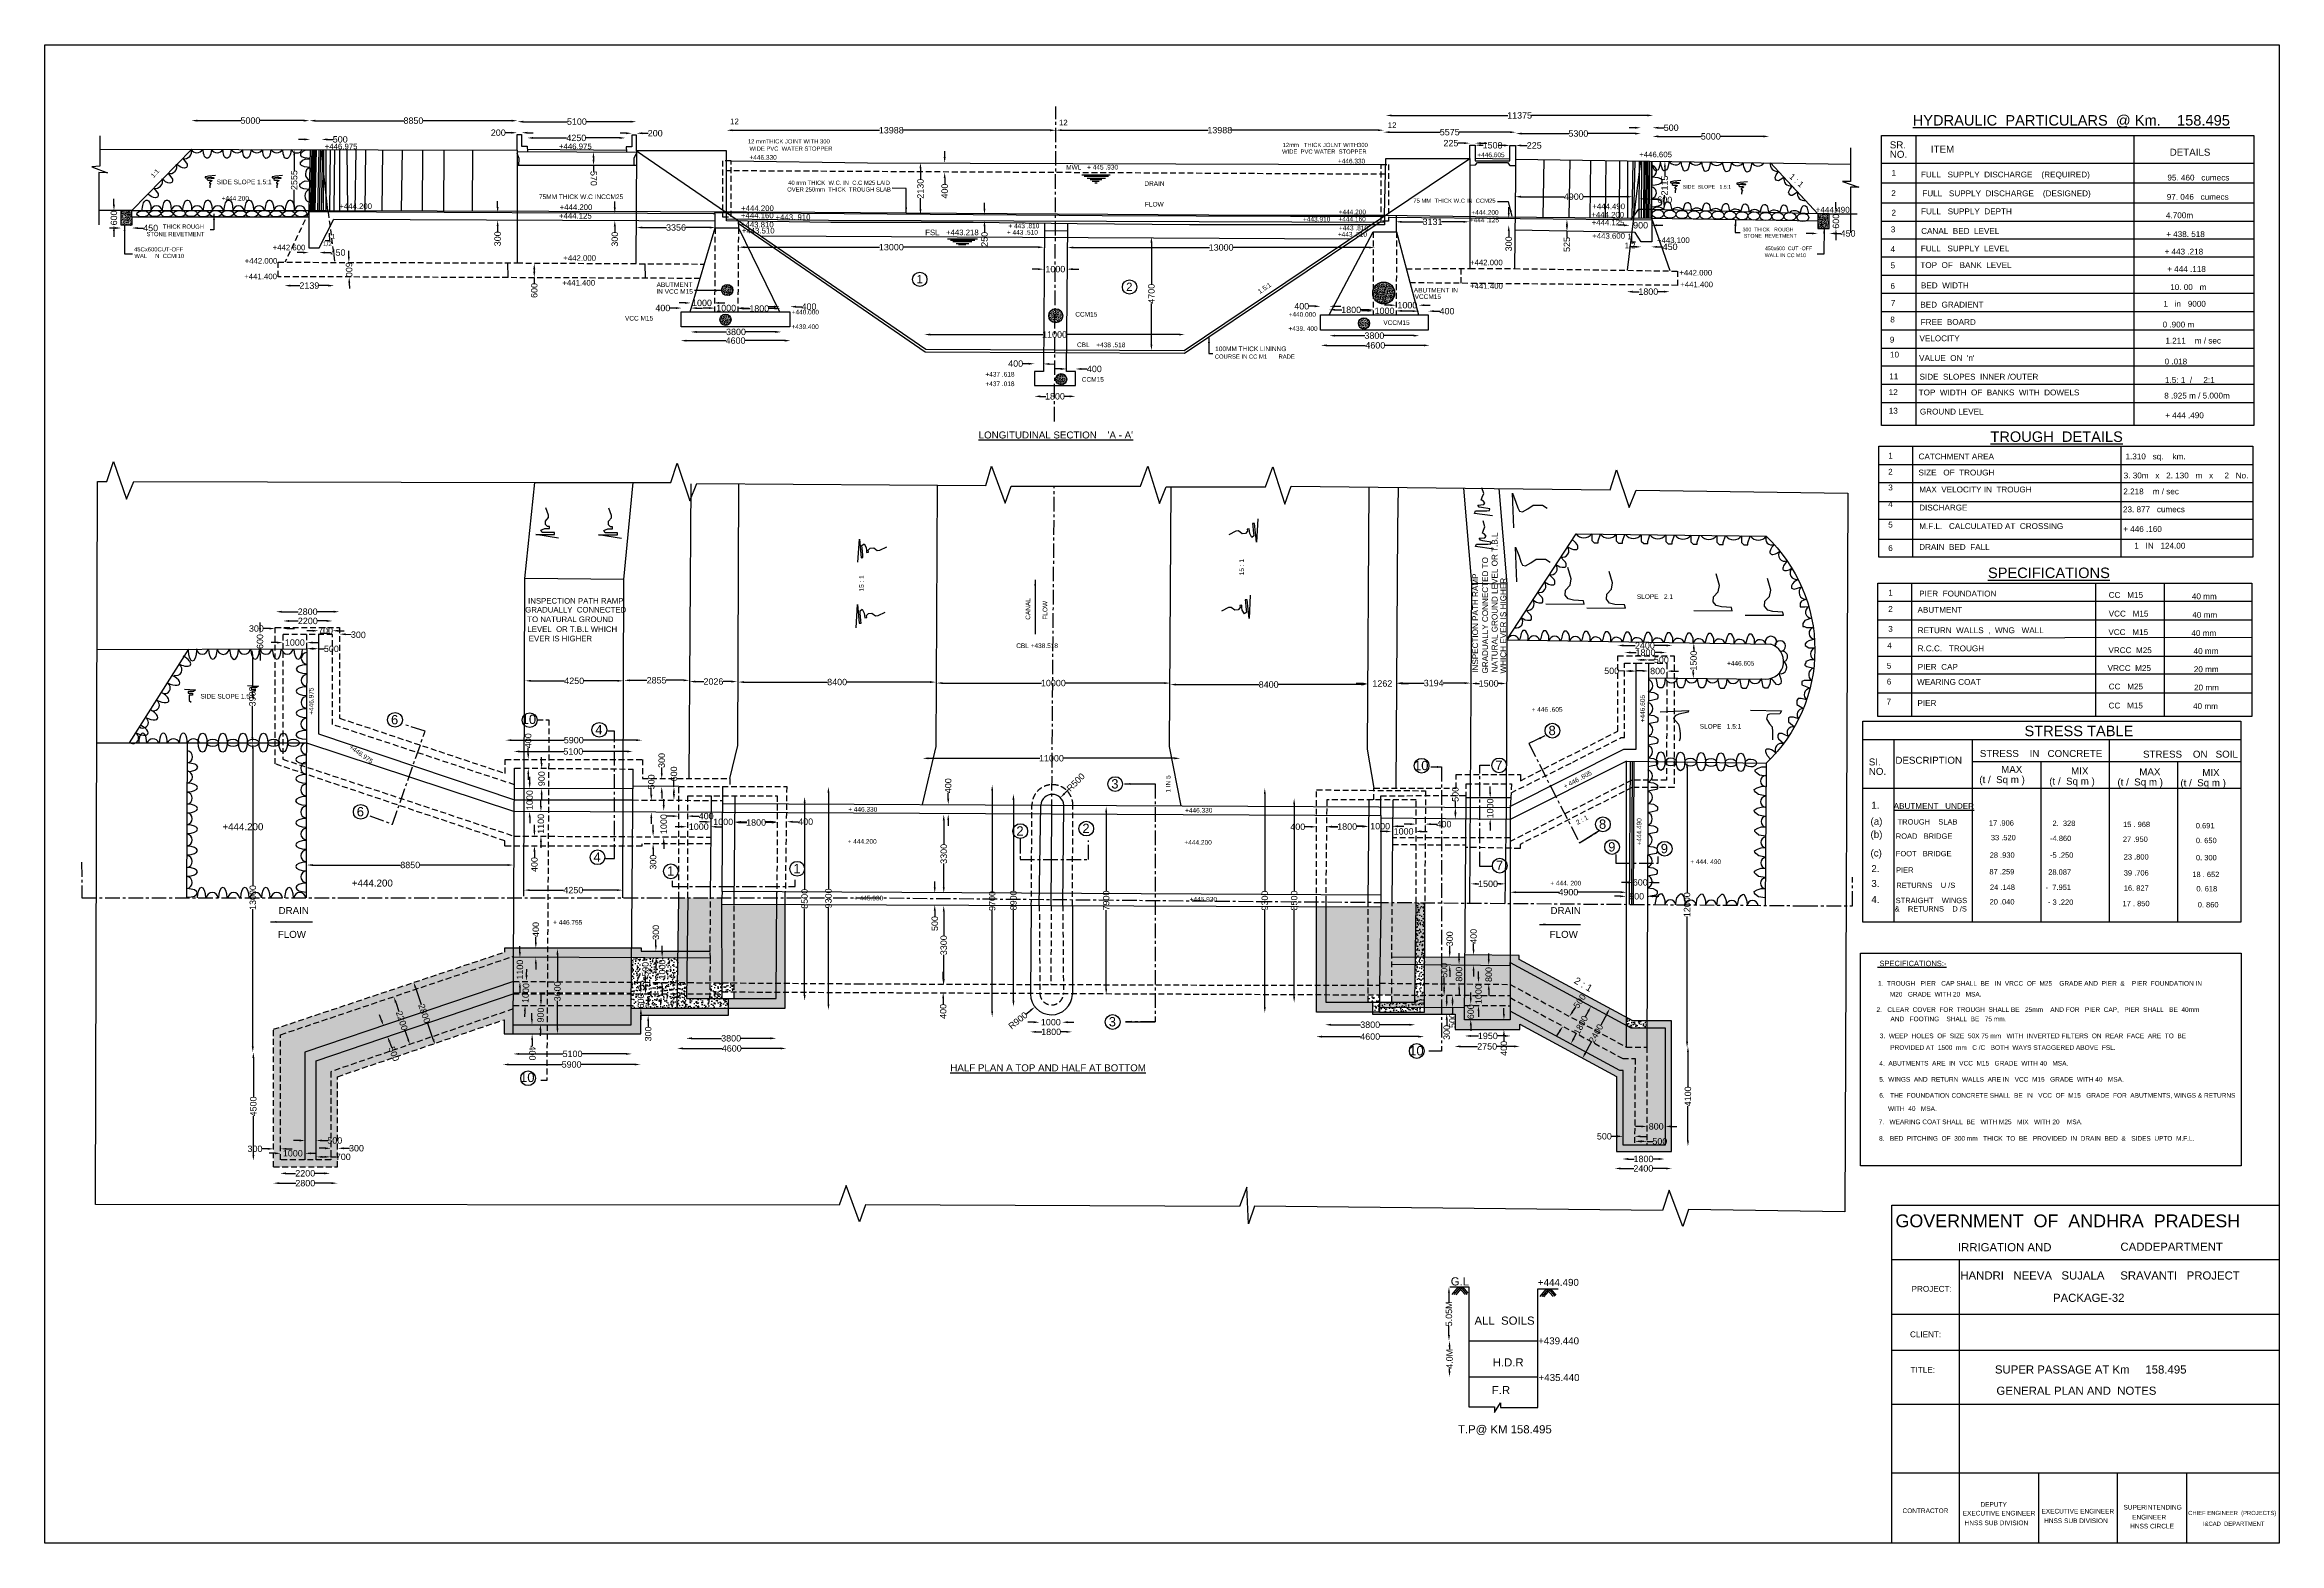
# Model space of a CAD drawing. Header units: millimetres. Extents: x 980 to 97004, y 2189 to 66609.
import ezdxf

# ---------------------------------------------------------------- set-up
doc = ezdxf.new("R2010")
doc.units = ezdxf.units.MM
doc.header["$MEASUREMENT"] = 0
doc.linetypes.add('CENTER', pattern=[2, 1.25, -0.25, 0.25, -0.25])
doc.linetypes.add('DASHED', pattern=[0.75, 0.5, -0.25])
for name, color, linetype in [('DIM', 7, 'Continuous'), ('DWG', 7, 'Continuous'), ('TEXT', 7, 'Continuous')]:
    doc.layers.add(name, color=color, linetype=linetype)
doc.styles.get("Standard").update_dxf_attribs({"font": 'arial.ttf'})
doc.dimstyles.new('Civil', dxfattribs={"dimtxt": 275, "dimasz": 250, "dimexe": 0.1, "dimexo": 0.0625, "dimgap": 0.09, "dimtad": 0, "dimdec": 0, "dimzin": 12, "dimdsep": 46, "dimtxsty": 'Standard', "dimcen": 0.1, "dimse1": 1, "dimse2": 1, "dimadec": 0, "dimazin": 2, "dimtfac": 1, "dimtdec": 0, "dimtofl": 0, "dimtmove": 0, "dimatfit": 3, "dimfxl": 1, "dimfrac": 1, "dimtolj": 1, "dimtzin": 0, "dimarcsym": 0})
pattern_1 = [(50, (0, 0), (71.72602, -6.275213), [7.5, -82.5]), (355, (0, 0), (-13.875133, 75.219213), [6, -66]), (100.451444, (5.98, -0.52), (57.850885, 68.944), [6.37402, -70.11421]), (46.1842, (0, 20), (106.72413, -16.55193), [11.25, -123.75]), (96.63564, (8.89, 18.62), (93.4662, 97.41186), [9.56103, -105.17138]), (351.18416, (0, 20), (93.4662, 97.41186), [9, -99]), (21, (10, 15), (59.690705, -40.26189), [7.5, -82.5]), (326, (10, 15), (24.331533, 72.515005), [6, -66]), (71.451445, (14.974, 11.645), (84.02224, 32.253115), [6.37402, -70.11421]), (37.5, (0, 0), (1.2159855, 33.2893854), [0, -65.2, 0, -67, 0, -66.25]), (7.5, (0, 0), (26.306954, 39.441171), [0, -38.2, 0, -63.7, 0, -25.25]), (327.5, (-22.3, 0), (53.3822436, -2.255487), [0, -25, 0, -78, 0, -103.5]), (317.5, (-32.3, 0), (58.318617, 10.010498), [0, -32.5, 0, -51.8, 0, -73.5])]
pattern_2 = [(50, (0, 0), (358.6301, -31.3761), [37.5, -412.5]), (355, (0, 0), (-69.3757, 376.096), [30, -330]), (100.45144, (29.9, -2.6), (289.2544, 344.72), [31.8701, -350.571]), (46.1842, (0, 100), (533.6207, -82.7596), [56.25, -618.75]), (96.6356, (44.47, 93.1), (467.331, 487.0593), [47.805, -525.857]), (351.1842, (0, 100), (467.331, 487.0593), [45, -495]), (21, (50, 75), (298.4535, -201.3094), [37.5, -412.5]), (326, (50, 75), (121.6577, 362.575), [30, -330]), (71.45144, (74.87, 58.22), (420.1112, 161.2656), [31.8701, -350.571]), (37.5, (0, 0), (6.07993, 166.44693), [0, -326, 0, -335, 0, -331.25]), (7.5, (0, 0), (131.53477, 197.20586), [0, -191, 0, -318.5, 0, -126.25]), (327.5, (-111.5, 0), (266.91122, -11.27744), [0, -125, 0, -390, 0, -517.5]), (317.5, (-161.5, 0), (291.5931, 50.0525), [0, -162.5, 0, -259, 0, -367.5])]
pattern_3 = [(50, (0, 0), (71.72602, -6.275213), [7.5, -82.5]), (355, (0, 0), (-13.875133, 75.219213), [6, -66]), (100.4514, (5.98, -0.52), (57.85094, 68.943954), [6.37402, -70.11421]), (46.1842, (0, 20), (106.724105, -16.5519), [11.25, -123.75]), (96.6356, (8.89, 18.62), (93.46627, 97.41179), [9.56103, -105.1713]), (351.1842, (0, 20), (93.4662, 97.41186), [9, -99]), (21, (10, 15), (59.690705, -40.26189), [7.5, -82.5]), (326, (10, 15), (24.33153, 72.515005), [6, -66]), (71.4514, (14.974, 11.645), (84.02226, 32.25305), [6.37402, -70.11421]), (37.5, (0, 0), (1.2159855, 33.289385), [0, -65.2, 0, -67, 0, -66.25]), (7.5, (0, 0), (26.306954, 39.441171), [0, -38.2, 0, -63.7, 0, -25.25]), (327.5, (-22.3, 0), (53.382244, -2.255487), [0, -25, 0, -78, 0, -103.5]), (317.5, (-32.3, 0), (58.318617, 10.010498), [0, -32.5, 0, -51.8, 0, -73.5])]

# ---------------------------------------------------------------- blocks, each defined once
blk = doc.blocks.new('*D2')
at = {"layer": 'Defpoints', "color": 0, "transparency": 16777216}
for p in [(3956, 58848), (4265, 59477), (4265, 58848)]:
    blk.add_point(p, dxfattribs=at)
at = {"layer": 'DIM', "color": 0, "lineweight": -2, "transparency": 16777216}
for p, q in [((3956, 59727), (3956, 59977)), ((3956, 58598), (3956, 58348))]:
    blk.add_line(p, q, dxfattribs=at)
at = {"layer": 'DIM', "color": 0, "transparency": 16777216}
for points in [[(3914, 59727), (3997, 59727), (3956, 59477)], [(3914, 58598), (3997, 58598), (3956, 58848)]]:
    blk.add_solid(points, dxfattribs=at)
at = {"layer": 'DIM', "color": 0, "transparency": 16777216, "insert": (3956, 59162), "char_height": 275, "attachment_point": 5, "rotation": 90}
blk.add_mtext('\\A1;600', dxfattribs=at)
blk = doc.blocks.new('*D3')
at = {"layer": 'Defpoints', "color": 0, "transparency": 16777216}
for p in [(4265, 58848), (4724, 58848), (4724, 58728)]:
    blk.add_point(p, dxfattribs=at)
at = {"layer": 'DIM', "color": 0, "lineweight": -2, "transparency": 16777216}
for p, q in [((4015, 58728), (3765, 58728)), ((4974, 58728), (5224, 58728))]:
    blk.add_line(p, q, dxfattribs=at)
at = {"layer": 'DIM', "color": 0, "transparency": 16777216}
for points in [[(4015, 58769), (4015, 58686), (4265, 58728)], [(4974, 58769), (4974, 58686), (4724, 58728)]]:
    blk.add_solid(points, dxfattribs=at)
at = {"layer": 'DIM', "color": 0, "transparency": 16777216, "insert": (5533, 58728), "char_height": 275, "attachment_point": 5}
blk.add_mtext('\\A1;450', dxfattribs=at)
blk = doc.blocks.new('*D4')
at = {"layer": 'Defpoints', "color": 0, "transparency": 16777216}
for p in [(12333, 57875), (12777, 57875), (12777, 57671)]:
    blk.add_point(p, dxfattribs=at)
at = {"layer": 'DIM', "color": 0, "lineweight": -2, "transparency": 16777216}
for p, q in [((12083, 57671), (11833, 57671)), ((13027, 57671), (13277, 57671))]:
    blk.add_line(p, q, dxfattribs=at)
at = {"layer": 'DIM', "color": 0, "transparency": 16777216}
for points in [[(12083, 57713), (12083, 57630), (12333, 57671)], [(13027, 57713), (13027, 57630), (12777, 57671)]]:
    blk.add_solid(points, dxfattribs=at)
at = {"layer": 'DIM', "color": 0, "transparency": 16777216, "insert": (13586, 57671), "char_height": 275, "attachment_point": 5}
blk.add_mtext('\\A1;450', dxfattribs=at)
blk = doc.blocks.new('*D5')
at = {"layer": 'Defpoints', "color": 0, "transparency": 16777216}
for p in [(11283, 56286), (13422, 56286), (13422, 56251)]:
    blk.add_point(p, dxfattribs=at)
at = {"layer": 'DIM', "color": 0, "lineweight": -2, "transparency": 16777216}
for p, q in [((11533, 56251), (11939, 56251)), ((13172, 56251), (12766, 56251))]:
    blk.add_line(p, q, dxfattribs=at)
at = {"layer": 'DIM', "color": 0, "transparency": 16777216}
for points in [[(11533, 56293), (11533, 56210), (11283, 56251)], [(13172, 56293), (13172, 56210), (13422, 56251)]]:
    blk.add_solid(points, dxfattribs=at)
at = {"layer": 'DIM', "color": 0, "transparency": 16777216, "insert": (12353, 56251), "char_height": 275, "attachment_point": 5}
blk.add_mtext('\\A1;2139', dxfattribs=at)
blk = doc.blocks.new('*D6')
at = {"layer": 'Defpoints', "color": 0, "transparency": 16777216}
for p in [(14046, 57249), (14057, 56623), (14063, 56623)]:
    blk.add_point(p, dxfattribs=at)
at = {"layer": 'DIM', "color": 0, "lineweight": -2, "transparency": 16777216}
for p, q in [((14047, 57499), (14043, 57749)), ((14068, 56373), (14072, 56123))]:
    blk.add_line(p, q, dxfattribs=at)
at = {"layer": 'DIM', "color": 0, "transparency": 16777216}
for points in [[(14089, 57499), (14005, 57498), (14052, 57249)], [(14110, 56374), (14026, 56373), (14063, 56623)]]:
    blk.add_solid(points, dxfattribs=at)
at = {"layer": 'DIM', "color": 0, "transparency": 16777216, "insert": (14057, 56936), "char_height": 275, "attachment_point": 5, "rotation": 271.05483}
blk.add_mtext('\\A1;600', dxfattribs=at)
blk = doc.blocks.new('*D7')
at = {"layer": 'Defpoints', "color": 0, "transparency": 16777216}
for p in [(11569, 62101), (11565, 59477), (11698, 59477)]:
    blk.add_point(p, dxfattribs=at)
at = {"layer": 'DIM', "color": 0, "lineweight": -2, "transparency": 16777216}
for p, q in [((11701, 61850), (11700, 61203)), ((11698, 59727), (11699, 60375))]:
    blk.add_line(p, q, dxfattribs=at)
at = {"layer": 'DIM', "color": 0, "transparency": 16777216}
for points in [[(11659, 61850), (11743, 61850), (11701, 62100)], [(11657, 59727), (11740, 59727), (11698, 59477)]]:
    blk.add_solid(points, dxfattribs=at)
at = {"layer": 'DIM', "color": 0, "transparency": 16777216, "insert": (11700, 60789), "char_height": 275, "attachment_point": 5, "rotation": 89.93188}
blk.add_mtext('\\A1;2555', dxfattribs=at)
blk = doc.blocks.new('*D8')
at = {"layer": 'Defpoints', "color": 0, "transparency": 16777216}
for p in [(12875, 62537), (12391, 62412), (12875, 62412)]:
    blk.add_point(p, dxfattribs=at)
at = {"layer": 'DIM', "color": 0, "lineweight": -2, "transparency": 16777216}
for p, q in [((12141, 62537), (11891, 62537)), ((13125, 62537), (13375, 62537))]:
    blk.add_line(p, q, dxfattribs=at)
at = {"layer": 'DIM', "color": 0, "transparency": 16777216}
for points in [[(12141, 62578), (12141, 62495), (12391, 62537)], [(13125, 62578), (13125, 62495), (12875, 62537)]]:
    blk.add_solid(points, dxfattribs=at)
at = {"layer": 'DIM', "color": 0, "transparency": 16777216, "insert": (13679, 62537), "char_height": 275, "attachment_point": 5}
blk.add_mtext('\\A1;500', dxfattribs=at)
blk = doc.blocks.new('*D9')
at = {"layer": 'Defpoints', "color": 0, "transparency": 16777216}
for p in [(7282, 63350), (12355, 63350), (12355, 63344)]:
    blk.add_point(p, dxfattribs=at)
at = {"layer": 'DIM', "color": 0, "lineweight": -2, "transparency": 16777216}
for p, q in [((7532, 63344), (9408, 63344)), ((12105, 63344), (10229, 63344))]:
    blk.add_line(p, q, dxfattribs=at)
at = {"layer": 'DIM', "color": 0, "transparency": 16777216}
for points in [[(7532, 63385), (7532, 63302), (7282, 63344)], [(12105, 63385), (12105, 63302), (12355, 63344)]]:
    blk.add_solid(points, dxfattribs=at)
at = {"layer": 'DIM', "color": 0, "transparency": 16777216, "insert": (9819, 63344), "char_height": 275, "attachment_point": 5}
blk.add_mtext('\\A1;5000', dxfattribs=at)
blk = doc.blocks.new('*D10')
at = {"layer": 'Defpoints', "color": 0, "transparency": 16777216}
for p in [(12355, 63344), (21295, 63344), (21295, 63341)]:
    blk.add_point(p, dxfattribs=at)
at = {"layer": 'DIM', "color": 0, "lineweight": -2, "transparency": 16777216}
for p, q in [((12605, 63341), (16414, 63341)), ((21045, 63341), (17235, 63341))]:
    blk.add_line(p, q, dxfattribs=at)
at = {"layer": 'DIM', "color": 0, "transparency": 16777216}
for points in [[(12605, 63382), (12605, 63299), (12355, 63341)], [(21045, 63382), (21045, 63299), (21295, 63341)]]:
    blk.add_solid(points, dxfattribs=at)
at = {"layer": 'DIM', "color": 0, "transparency": 16777216, "insert": (16825, 63341), "char_height": 275, "attachment_point": 5}
blk.add_mtext('\\A1;8850', dxfattribs=at)
blk = doc.blocks.new('*D11')
at = {"layer": 'Defpoints', "color": 0, "transparency": 16777216}
for p in [(21277, 62824), (21277, 62751), (21472, 62751)]:
    blk.add_point(p, dxfattribs=at)
at = {"layer": 'DIM', "color": 0, "lineweight": -2, "transparency": 16777216}
for p, q in [((21027, 62824), (20777, 62824)), ((21722, 62824), (21972, 62824))]:
    blk.add_line(p, q, dxfattribs=at)
at = {"layer": 'DIM', "color": 0, "transparency": 16777216}
for points in [[(21027, 62865), (21027, 62782), (21277, 62824)], [(21722, 62865), (21722, 62782), (21472, 62824)]]:
    blk.add_solid(points, dxfattribs=at)
at = {"layer": 'DIM', "color": 0, "transparency": 16777216, "insert": (20471, 62824), "char_height": 275, "attachment_point": 5}
blk.add_mtext('\\A1;200', dxfattribs=at)
blk = doc.blocks.new('*D12')
at = {"layer": 'Defpoints', "color": 0, "transparency": 16777216}
for p in [(21718, 62599), (25930, 62599), (25930, 62599)]:
    blk.add_point(p, dxfattribs=at)
at = {"layer": 'DIM', "color": 0, "lineweight": -2, "transparency": 16777216}
for p, q in [((21968, 62599), (23408, 62599)), ((25680, 62599), (24240, 62599))]:
    blk.add_line(p, q, dxfattribs=at)
at = {"layer": 'DIM', "color": 0, "transparency": 16777216}
for points in [[(21968, 62641), (21968, 62557), (21718, 62599)], [(25680, 62641), (25680, 62557), (25930, 62599)]]:
    blk.add_solid(points, dxfattribs=at)
at = {"layer": 'DIM', "color": 0, "transparency": 16777216, "insert": (23824, 62599), "char_height": 275, "attachment_point": 5}
blk.add_mtext('\\A1;4250', dxfattribs=at)
blk = doc.blocks.new('*D13')
at = {"layer": 'Defpoints', "color": 0, "transparency": 16777216}
for p in [(21295, 63341), (26403, 63341), (26403, 63299)]:
    blk.add_point(p, dxfattribs=at)
at = {"layer": 'DIM', "color": 0, "lineweight": -2, "transparency": 16777216}
for p, q in [((21545, 63299), (23439, 63299)), ((26153, 63299), (24259, 63299))]:
    blk.add_line(p, q, dxfattribs=at)
at = {"layer": 'DIM', "color": 0, "transparency": 16777216}
for points in [[(21545, 63340), (21545, 63257), (21295, 63299)], [(26153, 63340), (26153, 63257), (26403, 63299)]]:
    blk.add_solid(points, dxfattribs=at)
at = {"layer": 'DIM', "color": 0, "transparency": 16777216, "insert": (23849, 63299), "char_height": 275, "attachment_point": 5}
blk.add_mtext('\\A1;5100', dxfattribs=at)
blk = doc.blocks.new('*D14')
at = {"layer": 'Defpoints', "color": 0, "transparency": 16777216}
for p in [(26210, 62713), (26409, 62801), (26409, 62713)]:
    blk.add_point(p, dxfattribs=at)
at = {"layer": 'DIM', "color": 0, "lineweight": -2, "transparency": 16777216}
for p, q in [((25960, 62801), (25710, 62801)), ((26659, 62801), (26909, 62801))]:
    blk.add_line(p, q, dxfattribs=at)
at = {"layer": 'DIM', "color": 0, "transparency": 16777216}
for points in [[(25960, 62843), (25960, 62759), (26210, 62801)], [(26659, 62843), (26659, 62759), (26409, 62801)]]:
    blk.add_solid(points, dxfattribs=at)
at = {"layer": 'DIM', "color": 0, "transparency": 16777216, "insert": (27214, 62801), "char_height": 275, "attachment_point": 5}
blk.add_mtext('\\A1;200', dxfattribs=at)
blk = doc.blocks.new('*D15')
at = {"layer": 'Defpoints', "color": 0, "transparency": 16777216}
for p in [(24540, 62001), (24546, 61414), (24565, 61414)]:
    blk.add_point(p, dxfattribs=at)
at = {"layer": 'DIM', "color": 0, "lineweight": -2, "transparency": 16777216}
for p, q in [((24562, 61751), (24563, 61664)), ((24565, 61414), (24568, 61164))]:
    blk.add_line(p, q, dxfattribs=at)
at = {"layer": 'DIM', "color": 0, "transparency": 16777216}
for points in [[(24603, 61751), (24520, 61751), (24559, 62001)], [(24604, 61664), (24521, 61663), (24565, 61414)]]:
    blk.add_solid(points, dxfattribs=at)
at = {"layer": 'DIM', "color": 0, "transparency": 16777216, "insert": (24571, 60860), "char_height": 275, "attachment_point": 5, "rotation": 270.60895}
blk.add_mtext('\\A1;570', dxfattribs=at)
blk = doc.blocks.new('*D16')
at = {"layer": 'Defpoints', "color": 0, "transparency": 16777216}
for p in [(30285, 62929), (30285, 62840), (44431, 62840)]:
    blk.add_point(p, dxfattribs=at)
at = {"layer": 'DIM', "color": 0, "lineweight": -2, "transparency": 16777216}
for p, q in [((30535, 62929), (36853, 62929)), ((44181, 62929), (37863, 62929))]:
    blk.add_line(p, q, dxfattribs=at)
at = {"layer": 'DIM', "color": 0, "transparency": 16777216}
for points in [[(30535, 62971), (30535, 62887), (30285, 62929)], [(44181, 62971), (44181, 62887), (44431, 62929)]]:
    blk.add_solid(points, dxfattribs=at)
at = {"layer": 'DIM', "color": 0, "transparency": 16777216, "insert": (37358, 62929), "char_height": 275, "attachment_point": 5}
blk.add_mtext('\\A1;13988', dxfattribs=at)
blk = doc.blocks.new('*D17')
at = {"layer": 'Defpoints', "color": 0, "transparency": 16777216}
for p in [(44431, 62929), (58518, 62933), (58518, 62929)]:
    blk.add_point(p, dxfattribs=at)
at = {"layer": 'DIM', "color": 0, "lineweight": -2, "transparency": 16777216}
for p, q in [((44681, 62933), (50969, 62933)), ((58268, 62933), (51979, 62933))]:
    blk.add_line(p, q, dxfattribs=at)
at = {"layer": 'DIM', "color": 0, "transparency": 16777216}
for points in [[(44681, 62974), (44681, 62891), (44431, 62933)], [(58268, 62974), (58268, 62891), (58518, 62933)]]:
    blk.add_solid(points, dxfattribs=at)
at = {"layer": 'DIM', "color": 0, "transparency": 16777216, "insert": (51474, 62933), "char_height": 275, "attachment_point": 5}
blk.add_mtext('\\A1;13988', dxfattribs=at)
blk = doc.blocks.new('*D18')
at = {"layer": 'Defpoints', "color": 0, "transparency": 16777216}
for p in [(58518, 62933), (64195, 62933), (64195, 62847)]:
    blk.add_point(p, dxfattribs=at)
at = {"layer": 'DIM', "color": 0, "lineweight": -2, "transparency": 16777216}
for p, q in [((58768, 62847), (60945, 62847)), ((63945, 62847), (61768, 62847))]:
    blk.add_line(p, q, dxfattribs=at)
at = {"layer": 'DIM', "color": 0, "transparency": 16777216}
for points in [[(58768, 62889), (58768, 62805), (58518, 62847)], [(63945, 62889), (63945, 62805), (64195, 62847)]]:
    blk.add_solid(points, dxfattribs=at)
at = {"layer": 'DIM', "color": 0, "transparency": 16777216, "insert": (61356, 62847), "char_height": 275, "attachment_point": 5}
blk.add_mtext('\\A1;5575', dxfattribs=at)
blk = doc.blocks.new('*D19')
at = {"layer": 'Defpoints', "color": 0, "transparency": 16777216}
for p in [(64195, 62847), (69570, 62847), (69570, 62787)]:
    blk.add_point(p, dxfattribs=at)
at = {"layer": 'DIM', "color": 0, "lineweight": -2, "transparency": 16777216}
for p, q in [((64445, 62787), (66472, 62787)), ((69320, 62787), (67293, 62787))]:
    blk.add_line(p, q, dxfattribs=at)
at = {"layer": 'DIM', "color": 0, "transparency": 16777216}
for points in [[(64445, 62829), (64445, 62745), (64195, 62787)], [(69320, 62829), (69320, 62745), (69570, 62787)]]:
    blk.add_solid(points, dxfattribs=at)
at = {"layer": 'DIM', "color": 0, "transparency": 16777216, "insert": (66883, 62787), "char_height": 275, "attachment_point": 5}
blk.add_mtext('\\A1;5300', dxfattribs=at)
blk = doc.blocks.new('*D20')
at = {"layer": 'Defpoints', "color": 0, "transparency": 16777216}
for p in [(58616, 63580), (70099, 63580), (70099, 63568)]:
    blk.add_point(p, dxfattribs=at)
at = {"layer": 'DIM', "color": 0, "lineweight": -2, "transparency": 16777216}
for p, q in [((58866, 63568), (63852, 63568)), ((69849, 63568), (64863, 63568))]:
    blk.add_line(p, q, dxfattribs=at)
at = {"layer": 'DIM', "color": 0, "transparency": 16777216}
for points in [[(58866, 63609), (58866, 63526), (58616, 63568)], [(69849, 63609), (69849, 63526), (70099, 63568)]]:
    blk.add_solid(points, dxfattribs=at)
at = {"layer": 'DIM', "color": 0, "transparency": 16777216, "insert": (64358, 63568), "char_height": 275, "attachment_point": 5}
blk.add_mtext('\\A1;11375', dxfattribs=at)
blk = doc.blocks.new('*D21')
at = {"layer": 'Defpoints', "color": 0, "transparency": 16777216}
for p in [(69570, 62787), (70068, 63038), (70068, 62787)]:
    blk.add_point(p, dxfattribs=at)
at = {"layer": 'DIM', "color": 0, "lineweight": -2, "transparency": 16777216}
for p, q in [((69320, 63038), (69070, 63038)), ((70318, 63038), (70568, 63038))]:
    blk.add_line(p, q, dxfattribs=at)
at = {"layer": 'DIM', "color": 0, "transparency": 16777216}
for points in [[(69320, 63080), (69320, 62997), (69570, 63038)], [(70318, 63080), (70318, 62997), (70068, 63038)]]:
    blk.add_solid(points, dxfattribs=at)
at = {"layer": 'DIM', "color": 0, "transparency": 16777216, "insert": (70872, 63038), "char_height": 275, "attachment_point": 5}
blk.add_mtext('\\A1;500', dxfattribs=at)
blk = doc.blocks.new('*D22')
at = {"layer": 'Defpoints', "color": 0, "transparency": 16777216}
for p in [(70068, 62787), (75082, 62787), (75082, 62666)]:
    blk.add_point(p, dxfattribs=at)
at = {"layer": 'DIM', "color": 0, "lineweight": -2, "transparency": 16777216}
for p, q in [((70318, 62666), (72165, 62666)), ((74832, 62666), (72986, 62666))]:
    blk.add_line(p, q, dxfattribs=at)
at = {"layer": 'DIM', "color": 0, "transparency": 16777216}
for points in [[(70318, 62708), (70318, 62624), (70068, 62666)], [(74832, 62708), (74832, 62624), (75082, 62666)]]:
    blk.add_solid(points, dxfattribs=at)
at = {"layer": 'DIM', "color": 0, "transparency": 16777216, "insert": (72575, 62666), "char_height": 275, "attachment_point": 5}
blk.add_mtext('\\A1;5000', dxfattribs=at)
blk = doc.blocks.new('*D23')
at = {"layer": 'Defpoints', "color": 0, "transparency": 16777216}
for p in [(64163, 60049), (69209, 60073), (69209, 60049)]:
    blk.add_point(p, dxfattribs=at)
at = {"layer": 'DIM', "color": 0, "lineweight": -2, "transparency": 16777216}
for p, q in [((64413, 60073), (66270, 60073)), ((68959, 60073), (67102, 60073))]:
    blk.add_line(p, q, dxfattribs=at)
at = {"layer": 'DIM', "color": 0, "transparency": 16777216}
for points in [[(64413, 60114), (64413, 60031), (64163, 60073)], [(68959, 60114), (68959, 60031), (69209, 60073)]]:
    blk.add_solid(points, dxfattribs=at)
at = {"layer": 'DIM', "color": 0, "transparency": 16777216, "insert": (66686, 60073), "char_height": 275, "attachment_point": 5}
blk.add_mtext('\\A1;4900', dxfattribs=at)
blk = doc.blocks.new('*D24')
at = {"layer": 'Defpoints', "color": 0, "transparency": 16777216}
for p in [(69098, 58828), (70018, 58844), (70018, 58828)]:
    blk.add_point(p, dxfattribs=at)
at = {"layer": 'DIM', "color": 0, "lineweight": -2, "transparency": 16777216}
for p, q in [((68848, 58844), (68598, 58844)), ((70268, 58844), (70518, 58844))]:
    blk.add_line(p, q, dxfattribs=at)
at = {"layer": 'DIM', "color": 0, "transparency": 16777216}
for points in [[(68848, 58886), (68848, 58803), (69098, 58844)], [(70268, 58886), (70268, 58803), (70018, 58844)]]:
    blk.add_solid(points, dxfattribs=at)
at = {"layer": 'DIM', "color": 0, "transparency": 16777216, "insert": (69558, 58844), "char_height": 275, "attachment_point": 5}
blk.add_mtext('\\A1;900', dxfattribs=at)
blk = doc.blocks.new('*D25')
at = {"layer": 'Defpoints', "color": 0, "transparency": 16777216}
for p in [(66329, 59098), (66329, 58575), (66392, 58575)]:
    blk.add_point(p, dxfattribs=at)
at = {"layer": 'DIM', "color": 0, "lineweight": -2, "transparency": 16777216}
for p, q in [((66392, 58848), (66392, 58825)), ((66392, 58575), (66392, 58325))]:
    blk.add_line(p, q, dxfattribs=at)
at = {"layer": 'DIM', "color": 0, "transparency": 16777216}
for points in [[(66351, 58848), (66434, 58848), (66392, 59098)], [(66351, 58825), (66434, 58825), (66392, 58575)]]:
    blk.add_solid(points, dxfattribs=at)
at = {"layer": 'DIM', "color": 0, "transparency": 16777216, "insert": (66392, 58020), "char_height": 275, "attachment_point": 5, "rotation": 90}
blk.add_mtext('\\A1;525', dxfattribs=at)
blk = doc.blocks.new('*D26')
at = {"layer": 'Defpoints', "color": 0, "transparency": 16777216}
for p in [(69582, 57925), (70018, 57925), (70018, 57917)]:
    blk.add_point(p, dxfattribs=at)
at = {"layer": 'DIM', "color": 0, "lineweight": -2, "transparency": 16777216}
for p, q in [((69332, 57917), (69082, 57917)), ((70268, 57917), (70518, 57917))]:
    blk.add_line(p, q, dxfattribs=at)
at = {"layer": 'DIM', "color": 0, "transparency": 16777216}
for points in [[(69332, 57959), (69332, 57875), (69582, 57917)], [(70268, 57959), (70268, 57875), (70018, 57917)]]:
    blk.add_solid(points, dxfattribs=at)
at = {"layer": 'DIM', "color": 0, "transparency": 16777216, "insert": (70827, 57917), "char_height": 275, "attachment_point": 5}
blk.add_mtext('\\A1;450', dxfattribs=at)
blk = doc.blocks.new('*D27')
at = {"layer": 'Defpoints', "color": 0, "transparency": 16777216}
for p in [(63891, 58851), (63939, 59128), (63939, 58851)]:
    blk.add_point(p, dxfattribs=at)
at = {"layer": 'DIM', "color": 0, "lineweight": -2, "transparency": 16777216}
for p, q in [((63891, 59378), (63891, 59628)), ((63891, 58601), (63891, 58351))]:
    blk.add_line(p, q, dxfattribs=at)
at = {"layer": 'DIM', "color": 0, "transparency": 16777216}
for points in [[(63850, 59378), (63933, 59378), (63891, 59128)], [(63850, 58601), (63933, 58601), (63891, 58851)]]:
    blk.add_solid(points, dxfattribs=at)
at = {"layer": 'DIM', "color": 0, "transparency": 16777216, "insert": (63891, 58047), "char_height": 275, "attachment_point": 5, "rotation": 90}
blk.add_mtext('\\A1;300', dxfattribs=at)
blk = doc.blocks.new('*D28')
at = {"layer": 'Defpoints', "color": 0, "transparency": 16777216}
for p in [(59042, 58941), (62189, 58994), (62189, 58941)]:
    blk.add_point(p, dxfattribs=at)
at = {"layer": 'DIM', "color": 0, "lineweight": -2, "transparency": 16777216}
for p, q in [((59292, 58994), (60231, 58994)), ((61939, 58994), (61000, 58994))]:
    blk.add_line(p, q, dxfattribs=at)
at = {"layer": 'DIM', "color": 0, "transparency": 16777216}
for points in [[(59292, 59036), (59292, 58952), (59042, 58994)], [(61939, 59036), (61939, 58952), (62189, 58994)]]:
    blk.add_solid(points, dxfattribs=at)
at = {"layer": 'DIM', "color": 0, "transparency": 16777216, "insert": (60616, 58994), "char_height": 275, "attachment_point": 5}
blk.add_mtext('\\A1;3131', dxfattribs=at)
blk = doc.blocks.new('*D29')
at = {"layer": 'Defpoints', "color": 0, "transparency": 16777216}
for p in [(68966, 55945), (70809, 55991), (70809, 55945)]:
    blk.add_point(p, dxfattribs=at)
at = {"layer": 'DIM', "color": 0, "lineweight": -2, "transparency": 16777216}
for p, q in [((69216, 55991), (69490, 55991)), ((70559, 55991), (70285, 55991))]:
    blk.add_line(p, q, dxfattribs=at)
at = {"layer": 'DIM', "color": 0, "transparency": 16777216}
for points in [[(69216, 56033), (69216, 55950), (68966, 55991)], [(70559, 56033), (70559, 55950), (70809, 55991)]]:
    blk.add_solid(points, dxfattribs=at)
at = {"layer": 'DIM', "color": 0, "transparency": 16777216, "insert": (69888, 55991), "char_height": 275, "attachment_point": 5}
blk.add_mtext('\\A1;1800', dxfattribs=at)
blk = doc.blocks.new('*D30')
at = {"layer": 'Defpoints', "color": 0, "transparency": 16777216}
for p in [(55822, 53765), (60494, 53765), (60494, 53684)]:
    blk.add_point(p, dxfattribs=at)
at = {"layer": 'DIM', "color": 0, "lineweight": -2, "transparency": 16777216}
for p, q in [((56072, 53684), (57743, 53684)), ((60244, 53684), (58574, 53684))]:
    blk.add_line(p, q, dxfattribs=at)
at = {"layer": 'DIM', "color": 0, "transparency": 16777216}
for points in [[(56072, 53725), (56072, 53642), (55822, 53684)], [(60244, 53725), (60244, 53642), (60494, 53684)]]:
    blk.add_solid(points, dxfattribs=at)
at = {"layer": 'DIM', "color": 0, "transparency": 16777216, "insert": (58158, 53684), "char_height": 275, "attachment_point": 5}
blk.add_mtext('\\A1;4600', dxfattribs=at)
blk = doc.blocks.new('*D31')
at = {"layer": 'Defpoints', "color": 0, "transparency": 16777216}
for p in [(56182, 54101), (60054, 54101), (60054, 54101)]:
    blk.add_point(p, dxfattribs=at)
at = {"layer": 'DIM', "color": 0, "lineweight": -2, "transparency": 16777216}
for p, q in [((56432, 54101), (57708, 54101)), ((59804, 54101), (58528, 54101))]:
    blk.add_line(p, q, dxfattribs=at)
at = {"layer": 'DIM', "color": 0, "transparency": 16777216}
for points in [[(56432, 54142), (56432, 54059), (56182, 54101)], [(59804, 54142), (59804, 54059), (60054, 54101)]]:
    blk.add_solid(points, dxfattribs=at)
at = {"layer": 'DIM', "color": 0, "transparency": 16777216, "insert": (58118, 54101), "char_height": 275, "attachment_point": 5}
blk.add_mtext('\\A1;3800', dxfattribs=at)
blk = doc.blocks.new('*D32')
at = {"layer": 'Defpoints', "color": 0, "transparency": 16777216}
for p in [(60019, 54989), (60432, 55154), (60432, 54989)]:
    blk.add_point(p, dxfattribs=at)
at = {"layer": 'DIM', "color": 0, "lineweight": -2, "transparency": 16777216}
for p, q in [((59769, 55154), (59519, 55154)), ((60682, 55154), (60932, 55154))]:
    blk.add_line(p, q, dxfattribs=at)
at = {"layer": 'DIM', "color": 0, "transparency": 16777216}
for points in [[(59769, 55196), (59769, 55113), (60019, 55154)], [(60682, 55196), (60682, 55113), (60432, 55154)]]:
    blk.add_solid(points, dxfattribs=at)
at = {"layer": 'DIM', "color": 0, "transparency": 16777216, "insert": (61241, 55154), "char_height": 275, "attachment_point": 5}
blk.add_mtext('\\A1;400', dxfattribs=at)
blk = doc.blocks.new('*D33')
at = {"layer": 'Defpoints', "color": 0, "transparency": 16777216}
for p in [(55806, 55363), (55806, 54989), (56181, 54989)]:
    blk.add_point(p, dxfattribs=at)
at = {"layer": 'DIM', "color": 0, "lineweight": -2, "transparency": 16777216}
for p, q in [((55556, 55363), (55306, 55363)), ((56431, 55363), (56681, 55363))]:
    blk.add_line(p, q, dxfattribs=at)
at = {"layer": 'DIM', "color": 0, "transparency": 16777216}
for points in [[(55556, 55405), (55556, 55321), (55806, 55363)], [(56431, 55405), (56431, 55321), (56181, 55363)]]:
    blk.add_solid(points, dxfattribs=at)
at = {"layer": 'DIM', "color": 0, "transparency": 16777216, "insert": (54997, 55363), "char_height": 275, "attachment_point": 5}
blk.add_mtext('\\A1;400', dxfattribs=at)
blk = doc.blocks.new('*D34')
at = {"layer": 'Defpoints', "color": 0, "transparency": 16777216}
for p in [(56181, 54989), (58061, 55212), (58061, 54989)]:
    blk.add_point(p, dxfattribs=at)
at = {"layer": 'DIM', "color": 0, "lineweight": -2, "transparency": 16777216}
for p, q in [((56431, 55212), (56724, 55212)), ((57811, 55212), (57519, 55212))]:
    blk.add_line(p, q, dxfattribs=at)
at = {"layer": 'DIM', "color": 0, "transparency": 16777216}
for points in [[(56431, 55254), (56431, 55171), (56181, 55212)], [(57811, 55254), (57811, 55171), (58061, 55212)]]:
    blk.add_solid(points, dxfattribs=at)
at = {"layer": 'DIM', "color": 0, "transparency": 16777216, "insert": (57121, 55212), "char_height": 275, "attachment_point": 5}
blk.add_mtext('\\A1;1800', dxfattribs=at)
blk = doc.blocks.new('*D35')
at = {"layer": 'Defpoints', "color": 0, "transparency": 16777216}
for p in [(58061, 54989), (59050, 55166), (59050, 54989)]:
    blk.add_point(p, dxfattribs=at)
at = {"layer": 'DIM', "color": 0, "lineweight": -2, "transparency": 16777216}
for p, q in [((57811, 55166), (57561, 55166)), ((59300, 55166), (59550, 55166))]:
    blk.add_line(p, q, dxfattribs=at)
at = {"layer": 'DIM', "color": 0, "transparency": 16777216}
for points in [[(57811, 55207), (57811, 55124), (58061, 55166)], [(59300, 55207), (59300, 55124), (59050, 55166)]]:
    blk.add_solid(points, dxfattribs=at)
at = {"layer": 'DIM', "color": 0, "transparency": 16777216, "insert": (58556, 55166), "char_height": 275, "attachment_point": 5}
blk.add_mtext('\\A1;1000', dxfattribs=at)
blk = doc.blocks.new('*D36')
at = {"layer": 'Defpoints', "color": 0, "transparency": 16777216}
for p in [(59050, 54989), (60019, 55409), (60019, 54989)]:
    blk.add_point(p, dxfattribs=at)
at = {"layer": 'DIM', "color": 0, "lineweight": -2, "transparency": 16777216}
for p, q in [((58800, 55409), (58550, 55409)), ((60269, 55409), (60519, 55409))]:
    blk.add_line(p, q, dxfattribs=at)
at = {"layer": 'DIM', "color": 0, "transparency": 16777216}
for points in [[(58800, 55451), (58800, 55367), (59050, 55409)], [(60269, 55451), (60269, 55367), (60019, 55409)]]:
    blk.add_solid(points, dxfattribs=at)
at = {"layer": 'DIM', "color": 0, "transparency": 16777216, "insert": (59535, 55409), "char_height": 275, "attachment_point": 5}
blk.add_mtext('\\A1;1000', dxfattribs=at)
blk = doc.blocks.new('*D37')
at = {"layer": 'Defpoints', "color": 0, "transparency": 16777216}
for p in [(44933, 57958), (58134, 57958), (58134, 57890)]:
    blk.add_point(p, dxfattribs=at)
at = {"layer": 'DIM', "color": 0, "lineweight": -2, "transparency": 16777216}
for p, q in [((45183, 57890), (51030, 57890)), ((57884, 57890), (52038, 57890))]:
    blk.add_line(p, q, dxfattribs=at)
at = {"layer": 'DIM', "color": 0, "transparency": 16777216}
for points in [[(45183, 57932), (45183, 57848), (44933, 57890)], [(57884, 57932), (57884, 57848), (58134, 57890)]]:
    blk.add_solid(points, dxfattribs=at)
at = {"layer": 'DIM', "color": 0, "transparency": 16777216, "insert": (51534, 57890), "char_height": 275, "attachment_point": 5}
blk.add_mtext('\\A1;13000', dxfattribs=at)
blk = doc.blocks.new('*D38')
at = {"layer": 'Defpoints', "color": 0, "transparency": 16777216}
for p in [(48537, 58345), (48638, 58345), (48638, 53458)]:
    blk.add_point(p, dxfattribs=at)
at = {"layer": 'DIM', "color": 0, "lineweight": -2, "transparency": 16777216}
for p, q in [((48537, 58095), (48537, 56317)), ((48537, 53708), (48537, 55485))]:
    blk.add_line(p, q, dxfattribs=at)
at = {"layer": 'DIM', "color": 0, "transparency": 16777216}
for points in [[(48495, 58095), (48578, 58095), (48537, 58345)], [(48495, 53708), (48578, 53708), (48537, 53458)]]:
    blk.add_solid(points, dxfattribs=at)
at = {"layer": 'DIM', "color": 0, "transparency": 16777216, "insert": (48537, 55901), "char_height": 275, "attachment_point": 5, "rotation": 90}
blk.add_mtext('\\A1;4700', dxfattribs=at)
blk = doc.blocks.new('*D39')
at = {"layer": 'Defpoints', "color": 0, "transparency": 16777216}
for p in [(38781, 54114), (49969, 54148), (49969, 54114)]:
    blk.add_point(p, dxfattribs=at)
at = {"layer": 'DIM', "color": 0, "lineweight": -2, "transparency": 16777216}
for p, q in [((39031, 54148), (43871, 54148)), ((49719, 54148), (44879, 54148))]:
    blk.add_line(p, q, dxfattribs=at)
at = {"layer": 'DIM', "color": 0, "transparency": 16777216}
for points in [[(39031, 54189), (39031, 54106), (38781, 54148)], [(49719, 54189), (49719, 54106), (49969, 54148)]]:
    blk.add_solid(points, dxfattribs=at)
at = {"layer": 'DIM', "color": 0, "transparency": 16777216, "insert": (44375, 54148), "char_height": 275, "attachment_point": 5}
blk.add_mtext('\\A1;11000', dxfattribs=at)
blk = doc.blocks.new('*D40')
at = {"layer": 'Defpoints', "color": 0, "transparency": 16777216}
for p in [(43907, 56871), (44912, 56959), (44912, 56871)]:
    blk.add_point(p, dxfattribs=at)
at = {"layer": 'DIM', "color": 0, "lineweight": -2, "transparency": 16777216}
for p, q in [((43657, 56959), (43407, 56959)), ((45162, 56959), (45412, 56959))]:
    blk.add_line(p, q, dxfattribs=at)
at = {"layer": 'DIM', "color": 0, "transparency": 16777216}
for points in [[(43657, 57000), (43657, 56917), (43907, 56959)], [(45162, 57000), (45162, 56917), (44912, 56959)]]:
    blk.add_solid(points, dxfattribs=at)
at = {"layer": 'DIM', "color": 0, "transparency": 16777216, "insert": (44409, 56959), "char_height": 275, "attachment_point": 5}
blk.add_mtext('\\A1;1000', dxfattribs=at)
blk = doc.blocks.new('*D41')
at = {"layer": 'Defpoints', "color": 0, "transparency": 16777216}
for p in [(30804, 57989), (43918, 57989), (43918, 57903)]:
    blk.add_point(p, dxfattribs=at)
at = {"layer": 'DIM', "color": 0, "lineweight": -2, "transparency": 16777216}
for p, q in [((31054, 57903), (36857, 57903)), ((43668, 57903), (37865, 57903))]:
    blk.add_line(p, q, dxfattribs=at)
at = {"layer": 'DIM', "color": 0, "transparency": 16777216}
for points in [[(31054, 57944), (31054, 57861), (30804, 57903)], [(43668, 57944), (43668, 57861), (43918, 57903)]]:
    blk.add_solid(points, dxfattribs=at)
at = {"layer": 'DIM', "color": 0, "transparency": 16777216, "insert": (37361, 57903), "char_height": 275, "attachment_point": 5}
blk.add_mtext('\\A1;13000', dxfattribs=at)
blk = doc.blocks.new('*D42')
at = {"layer": 'Defpoints', "color": 0, "transparency": 16777216}
for p in [(38612, 61537), (38655, 61537), (38655, 59296)]:
    blk.add_point(p, dxfattribs=at)
at = {"layer": 'DIM', "color": 0, "lineweight": -2, "transparency": 16777216}
for p, q in [((38612, 61287), (38612, 60829)), ((38612, 59546), (38612, 60004))]:
    blk.add_line(p, q, dxfattribs=at)
at = {"layer": 'DIM', "color": 0, "transparency": 16777216}
for points in [[(38571, 61287), (38654, 61287), (38612, 61537)], [(38571, 59546), (38654, 59546), (38612, 59296)]]:
    blk.add_solid(points, dxfattribs=at)
at = {"layer": 'DIM', "color": 0, "transparency": 16777216, "insert": (38612, 60416), "char_height": 275, "attachment_point": 5, "rotation": 90}
blk.add_mtext('\\A1;2130', dxfattribs=at)
blk = doc.blocks.new('*D43')
at = {"layer": 'Defpoints', "color": 0, "transparency": 16777216}
for p in [(26412, 59079), (29805, 59079), (29805, 58749)]:
    blk.add_point(p, dxfattribs=at)
at = {"layer": 'DIM', "color": 0, "lineweight": -2, "transparency": 16777216}
for p, q in [((26662, 58749), (27698, 58749)), ((29555, 58749), (28519, 58749))]:
    blk.add_line(p, q, dxfattribs=at)
at = {"layer": 'DIM', "color": 0, "transparency": 16777216}
for points in [[(26662, 58790), (26662, 58707), (26412, 58749)], [(29555, 58790), (29555, 58707), (29805, 58749)]]:
    blk.add_solid(points, dxfattribs=at)
at = {"layer": 'DIM', "color": 0, "transparency": 16777216, "insert": (28108, 58749), "char_height": 275, "attachment_point": 5}
blk.add_mtext('\\A1;3356', dxfattribs=at)
blk = doc.blocks.new('*D44')
at = {"layer": 'Defpoints', "color": 0, "transparency": 16777216}
for p in [(25463, 59366), (25463, 59050), (25477, 59050)]:
    blk.add_point(p, dxfattribs=at)
at = {"layer": 'DIM', "color": 0, "lineweight": -2, "transparency": 16777216}
for p, q in [((25477, 59616), (25477, 59866)), ((25477, 58800), (25477, 58550))]:
    blk.add_line(p, q, dxfattribs=at)
at = {"layer": 'DIM', "color": 0, "transparency": 16777216}
for points in [[(25435, 59616), (25519, 59616), (25477, 59366)], [(25435, 58800), (25519, 58800), (25477, 59050)]]:
    blk.add_solid(points, dxfattribs=at)
at = {"layer": 'DIM', "color": 0, "transparency": 16777216, "insert": (25477, 58247), "char_height": 275, "attachment_point": 5, "rotation": 90}
blk.add_mtext('\\A1;300', dxfattribs=at)
blk = doc.blocks.new('*D45')
at = {"layer": 'Defpoints', "color": 0, "transparency": 16777216}
for p in [(28740, 54304), (32632, 54304), (32632, 54260)]:
    blk.add_point(p, dxfattribs=at)
at = {"layer": 'DIM', "color": 0, "lineweight": -2, "transparency": 16777216}
for p, q in [((28990, 54260), (30276, 54260)), ((32382, 54260), (31096, 54260))]:
    blk.add_line(p, q, dxfattribs=at)
at = {"layer": 'DIM', "color": 0, "transparency": 16777216}
for points in [[(28990, 54302), (28990, 54218), (28740, 54260)], [(32382, 54302), (32382, 54218), (32632, 54260)]]:
    blk.add_solid(points, dxfattribs=at)
at = {"layer": 'DIM', "color": 0, "transparency": 16777216, "insert": (30686, 54260), "char_height": 275, "attachment_point": 5}
blk.add_mtext('\\A1;3800', dxfattribs=at)
blk = doc.blocks.new('*D46')
at = {"layer": 'Defpoints', "color": 0, "transparency": 16777216}
for p in [(28306, 53915), (33029, 53915), (33029, 53886)]:
    blk.add_point(p, dxfattribs=at)
at = {"layer": 'DIM', "color": 0, "lineweight": -2, "transparency": 16777216}
for p, q in [((28556, 53886), (30252, 53886)), ((32779, 53886), (31083, 53886))]:
    blk.add_line(p, q, dxfattribs=at)
at = {"layer": 'DIM', "color": 0, "transparency": 16777216}
for points in [[(28556, 53928), (28556, 53844), (28306, 53886)], [(32779, 53928), (32779, 53844), (33029, 53886)]]:
    blk.add_solid(points, dxfattribs=at)
at = {"layer": 'DIM', "color": 0, "transparency": 16777216, "insert": (30668, 53886), "char_height": 275, "attachment_point": 5}
blk.add_mtext('\\A1;4600', dxfattribs=at)
blk = doc.blocks.new('*D47')
at = {"layer": 'Defpoints', "color": 0, "transparency": 16777216}
for p in [(28351, 55287), (28351, 55104), (28747, 55104)]:
    blk.add_point(p, dxfattribs=at)
at = {"layer": 'DIM', "color": 0, "lineweight": -2, "transparency": 16777216}
for p, q in [((28101, 55287), (27851, 55287)), ((28997, 55287), (29247, 55287))]:
    blk.add_line(p, q, dxfattribs=at)
at = {"layer": 'DIM', "color": 0, "transparency": 16777216}
for points in [[(28101, 55329), (28101, 55245), (28351, 55287)], [(28997, 55329), (28997, 55245), (28747, 55287)]]:
    blk.add_solid(points, dxfattribs=at)
at = {"layer": 'DIM', "color": 0, "transparency": 16777216, "insert": (27542, 55287), "char_height": 275, "attachment_point": 5}
blk.add_mtext('\\A1;400', dxfattribs=at)
blk = doc.blocks.new('*D48')
at = {"layer": 'Defpoints', "color": 0, "transparency": 16777216}
for p in [(28740, 55148), (29709, 55507), (29709, 55148)]:
    blk.add_point(p, dxfattribs=at)
at = {"layer": 'DIM', "color": 0, "lineweight": -2, "transparency": 16777216}
for p, q in [((28490, 55507), (28240, 55507)), ((29959, 55507), (30209, 55507))]:
    blk.add_line(p, q, dxfattribs=at)
at = {"layer": 'DIM', "color": 0, "transparency": 16777216}
for points in [[(28490, 55549), (28490, 55466), (28740, 55507)], [(29959, 55549), (29959, 55466), (29709, 55507)]]:
    blk.add_solid(points, dxfattribs=at)
at = {"layer": 'DIM', "color": 0, "transparency": 16777216, "insert": (29225, 55507), "char_height": 275, "attachment_point": 5}
blk.add_mtext('\\A1;1000', dxfattribs=at)
blk = doc.blocks.new('*D49')
at = {"layer": 'Defpoints', "color": 0, "transparency": 16777216}
for p in [(29775, 55133), (30752, 55287), (30752, 55133)]:
    blk.add_point(p, dxfattribs=at)
at = {"layer": 'DIM', "color": 0, "lineweight": -2, "transparency": 16777216}
for p, q in [((29525, 55287), (29275, 55287)), ((31002, 55287), (31252, 55287))]:
    blk.add_line(p, q, dxfattribs=at)
at = {"layer": 'DIM', "color": 0, "transparency": 16777216}
for points in [[(29525, 55329), (29525, 55245), (29775, 55287)], [(31002, 55329), (31002, 55245), (30752, 55287)]]:
    blk.add_solid(points, dxfattribs=at)
at = {"layer": 'DIM', "color": 0, "transparency": 16777216, "insert": (30264, 55287), "char_height": 275, "attachment_point": 5}
blk.add_mtext('\\A1;1000', dxfattribs=at)
blk = doc.blocks.new('*D50')
at = {"layer": 'Defpoints', "color": 0, "transparency": 16777216}
for p in [(30774, 55104), (32596, 55265), (32596, 55104)]:
    blk.add_point(p, dxfattribs=at)
at = {"layer": 'DIM', "color": 0, "lineweight": -2, "transparency": 16777216}
for p, q in [((31024, 55265), (31288, 55265)), ((32346, 55265), (32082, 55265))]:
    blk.add_line(p, q, dxfattribs=at)
at = {"layer": 'DIM', "color": 0, "transparency": 16777216}
for points in [[(31024, 55307), (31024, 55223), (30774, 55265)], [(32346, 55307), (32346, 55223), (32596, 55265)]]:
    blk.add_solid(points, dxfattribs=at)
at = {"layer": 'DIM', "color": 0, "transparency": 16777216, "insert": (31685, 55265), "char_height": 275, "attachment_point": 5}
blk.add_mtext('\\A1;1800', dxfattribs=at)
blk = doc.blocks.new('*D51')
at = {"layer": 'Defpoints', "color": 0, "transparency": 16777216}
for p in [(32574, 55126), (33014, 55346), (33014, 55126)]:
    blk.add_point(p, dxfattribs=at)
at = {"layer": 'DIM', "color": 0, "lineweight": -2, "transparency": 16777216}
for p, q in [((32324, 55346), (32074, 55346)), ((33264, 55346), (33514, 55346))]:
    blk.add_line(p, q, dxfattribs=at)
at = {"layer": 'DIM', "color": 0, "transparency": 16777216}
for points in [[(32324, 55388), (32324, 55304), (32574, 55346)], [(33264, 55388), (33264, 55304), (33014, 55346)]]:
    blk.add_solid(points, dxfattribs=at)
at = {"layer": 'DIM', "color": 0, "transparency": 16777216, "insert": (33823, 55346), "char_height": 275, "attachment_point": 5}
blk.add_mtext('\\A1;400', dxfattribs=at)
blk = doc.blocks.new('*D52')
at = {"layer": 'Defpoints', "color": 0, "transparency": 16777216}
for p in [(22018, 57205), (22018, 56598), (22018, 56598)]:
    blk.add_point(p, dxfattribs=at)
at = {"layer": 'DIM', "color": 0, "lineweight": -2, "transparency": 16777216}
for p, q in [((22018, 56955), (22018, 56848)), ((22018, 56598), (22018, 56348))]:
    blk.add_line(p, q, dxfattribs=at)
at = {"layer": 'DIM', "color": 0, "transparency": 16777216}
for points in [[(21976, 56955), (22059, 56955), (22018, 57205)], [(21976, 56848), (22059, 56848), (22018, 56598)]]:
    blk.add_solid(points, dxfattribs=at)
at = {"layer": 'DIM', "color": 0, "transparency": 16777216, "insert": (22018, 56043), "char_height": 275, "attachment_point": 5, "rotation": 90}
blk.add_mtext('\\A1;600', dxfattribs=at)
blk = doc.blocks.new('*D53')
at = {"layer": 'Defpoints', "color": 0, "transparency": 16777216}
for p in [(20426, 59381), (20426, 59067), (20443, 59067)]:
    blk.add_point(p, dxfattribs=at)
at = {"layer": 'DIM', "color": 0, "lineweight": -2, "transparency": 16777216}
for p, q in [((20443, 59631), (20443, 59881)), ((20443, 58817), (20443, 58567))]:
    blk.add_line(p, q, dxfattribs=at)
at = {"layer": 'DIM', "color": 0, "transparency": 16777216}
for points in [[(20401, 59631), (20484, 59631), (20443, 59381)], [(20401, 58817), (20484, 58817), (20443, 59067)]]:
    blk.add_solid(points, dxfattribs=at)
at = {"layer": 'DIM', "color": 0, "transparency": 16777216, "insert": (20443, 58264), "char_height": 275, "attachment_point": 5, "rotation": 90}
blk.add_mtext('\\A1;300', dxfattribs=at)
blk = doc.blocks.new('*D54')
at = {"layer": 'Defpoints', "color": 0, "transparency": 16777216}
for p in [(39532, 61527), (39532, 61123), (39653, 61123)]:
    blk.add_point(p, dxfattribs=at)
at = {"layer": 'DIM', "color": 0, "lineweight": -2, "transparency": 16777216}
for p, q in [((39653, 61777), (39653, 62027)), ((39653, 60873), (39653, 60623))]:
    blk.add_line(p, q, dxfattribs=at)
at = {"layer": 'DIM', "color": 0, "transparency": 16777216}
for points in [[(39611, 61777), (39694, 61777), (39653, 61527)], [(39611, 60873), (39694, 60873), (39653, 61123)]]:
    blk.add_solid(points, dxfattribs=at)
at = {"layer": 'DIM', "color": 0, "transparency": 16777216, "insert": (39653, 60314), "char_height": 275, "attachment_point": 5, "rotation": 90}
blk.add_mtext('\\A1;400', dxfattribs=at)
blk = doc.blocks.new('*D55')
at = {"layer": 'Defpoints', "color": 0, "transparency": 16777216}
for p in [(62214, 62376), (62214, 62289), (62451, 62289)]:
    blk.add_point(p, dxfattribs=at)
at = {"layer": 'DIM', "color": 0, "lineweight": -2, "transparency": 16777216}
for p, q in [((61964, 62376), (61714, 62376)), ((62701, 62376), (62951, 62376))]:
    blk.add_line(p, q, dxfattribs=at)
at = {"layer": 'DIM', "color": 0, "transparency": 16777216}
for points in [[(61964, 62418), (61964, 62335), (62214, 62376)], [(62701, 62418), (62701, 62335), (62451, 62376)]]:
    blk.add_solid(points, dxfattribs=at)
at = {"layer": 'DIM', "color": 0, "transparency": 16777216, "insert": (61407, 62376), "char_height": 275, "attachment_point": 5}
blk.add_mtext('\\A1;225', dxfattribs=at)
blk = doc.blocks.new('*D56')
at = {"layer": 'Defpoints', "color": 0, "transparency": 16777216}
for p in [(62451, 62289), (63942, 62276), (63942, 62276)]:
    blk.add_point(p, dxfattribs=at)
at = {"layer": 'DIM', "color": 0, "lineweight": -2, "transparency": 16777216}
for p, q in [((62701, 62287), (62799, 62286)), ((63692, 62279), (63594, 62279))]:
    blk.add_line(p, q, dxfattribs=at)
at = {"layer": 'DIM', "color": 0, "transparency": 16777216}
for points in [[(62702, 62329), (62701, 62245), (62451, 62289)], [(63692, 62320), (63692, 62237), (63942, 62276)]]:
    blk.add_solid(points, dxfattribs=at)
at = {"layer": 'DIM', "color": 0, "transparency": 16777216, "insert": (63197, 62283), "char_height": 275, "attachment_point": 5, "rotation": 359.50094}
blk.add_mtext('\\A1;1500', dxfattribs=at)
blk = doc.blocks.new('*D57')
at = {"layer": 'Defpoints', "color": 0, "transparency": 16777216}
for p in [(63942, 62276), (64180, 62276), (64180, 62276)]:
    blk.add_point(p, dxfattribs=at)
at = {"layer": 'DIM', "color": 0, "lineweight": -2, "transparency": 16777216}
for p, q in [((63692, 62276), (63442, 62276)), ((64430, 62276), (64680, 62276))]:
    blk.add_line(p, q, dxfattribs=at)
at = {"layer": 'DIM', "color": 0, "transparency": 16777216}
for points in [[(63692, 62318), (63692, 62235), (63942, 62276)], [(64430, 62318), (64430, 62235), (64180, 62276)]]:
    blk.add_solid(points, dxfattribs=at)
at = {"layer": 'DIM', "color": 0, "transparency": 16777216, "insert": (64988, 62276), "char_height": 275, "attachment_point": 5}
blk.add_mtext('\\A1;225', dxfattribs=at)
blk = doc.blocks.new('*D58')
at = {"layer": 'Defpoints', "color": 0, "transparency": 16777216}
for p in [(77664, 59335), (77664, 58701), (77953, 58701)]:
    blk.add_point(p, dxfattribs=at)
at = {"layer": 'DIM', "color": 0, "lineweight": -2, "transparency": 16777216}
for p, q in [((77953, 59585), (77953, 59835)), ((77953, 58451), (77953, 58201))]:
    blk.add_line(p, q, dxfattribs=at)
at = {"layer": 'DIM', "color": 0, "transparency": 16777216}
for points in [[(77911, 59585), (77994, 59585), (77953, 59335)], [(77911, 58451), (77994, 58451), (77953, 58701)]]:
    blk.add_solid(points, dxfattribs=at)
at = {"layer": 'DIM', "color": 0, "transparency": 16777216, "insert": (77953, 59018), "char_height": 275, "attachment_point": 5, "rotation": 90}
blk.add_mtext('\\A1;600', dxfattribs=at)
blk = doc.blocks.new('*D59')
at = {"layer": 'Defpoints', "color": 0, "transparency": 16777216}
for p in [(77170, 58701), (77664, 58701), (77664, 58494)]:
    blk.add_point(p, dxfattribs=at)
at = {"layer": 'DIM', "color": 0, "lineweight": -2, "transparency": 16777216}
for p, q in [((76920, 58494), (76670, 58494)), ((77914, 58494), (78164, 58494))]:
    blk.add_line(p, q, dxfattribs=at)
at = {"layer": 'DIM', "color": 0, "transparency": 16777216}
for points in [[(76920, 58536), (76920, 58453), (77170, 58494)], [(77914, 58536), (77914, 58453), (77664, 58494)]]:
    blk.add_solid(points, dxfattribs=at)
at = {"layer": 'DIM', "color": 0, "transparency": 16777216, "insert": (78473, 58494), "char_height": 275, "attachment_point": 5}
blk.add_mtext('\\A1;450', dxfattribs=at)
blk = doc.blocks.new('*D60')
at = {"layer": 'Defpoints', "color": 0, "transparency": 16777216}
for p in [(70573, 61599), (70604, 61598), (70540, 59512)]:
    blk.add_point(p, dxfattribs=at)
at = {"layer": 'DIM', "color": 0, "lineweight": -2, "transparency": 16777216}
for p, q in [((70600, 61348), (70594, 60969)), ((70575, 59762), (70581, 60141))]:
    blk.add_line(p, q, dxfattribs=at)
at = {"layer": 'DIM', "color": 0, "transparency": 16777216}
for points in [[(70559, 61349), (70642, 61348), (70604, 61598)], [(70533, 59763), (70617, 59761), (70571, 59512)]]:
    blk.add_solid(points, dxfattribs=at)
at = {"layer": 'DIM', "color": 0, "transparency": 16777216, "insert": (70588, 60555), "char_height": 275, "attachment_point": 5, "rotation": 89.08442}
blk.add_mtext('\\A1;2115', dxfattribs=at)
blk = doc.blocks.new('*D61')
at = {"layer": 'Defpoints', "color": 0, "transparency": 16777216}
for p in [(41337, 59308), (41337, 59048), (41363, 59048)]:
    blk.add_point(p, dxfattribs=at)
at = {"layer": 'DIM', "color": 0, "lineweight": -2, "transparency": 16777216}
for p, q in [((41364, 59558), (41364, 59808)), ((41363, 58798), (41363, 58548))]:
    blk.add_line(p, q, dxfattribs=at)
at = {"layer": 'DIM', "color": 0, "transparency": 16777216}
for points in [[(41322, 59558), (41405, 59558), (41364, 59308)], [(41321, 58798), (41405, 58798), (41363, 59048)]]:
    blk.add_solid(points, dxfattribs=at)
at = {"layer": 'DIM', "color": 0, "transparency": 16777216, "insert": (41363, 58242), "char_height": 275, "attachment_point": 5, "rotation": 89.94916}
blk.add_mtext('\\A1;250', dxfattribs=at)
blk = doc.blocks.new('*D62')
at = {"layer": 'Defpoints', "color": 0, "transparency": 16777216}
for p in [(43508, 51954), (45276, 51954), (45276, 51492)]:
    blk.add_point(p, dxfattribs=at)
at = {"layer": 'DIM', "color": 0, "lineweight": -2, "transparency": 16777216}
for p, q in [((43758, 51492), (43995, 51492)), ((45026, 51492), (44790, 51492))]:
    blk.add_line(p, q, dxfattribs=at)
at = {"layer": 'DIM', "color": 0, "transparency": 16777216}
for points in [[(43758, 51533), (43758, 51450), (43508, 51492)], [(45026, 51533), (45026, 51450), (45276, 51492)]]:
    blk.add_solid(points, dxfattribs=at)
at = {"layer": 'DIM', "color": 0, "transparency": 16777216, "insert": (44392, 51492), "char_height": 275, "attachment_point": 5}
blk.add_mtext('\\A1;1800', dxfattribs=at)
blk = doc.blocks.new('*D63')
at = {"layer": 'Defpoints', "color": 0, "transparency": 16777216}
for p in [(43512, 52891), (43508, 52560), (43896, 52556)]:
    blk.add_point(p, dxfattribs=at)
at = {"layer": 'DIM', "color": 0, "lineweight": -2, "transparency": 16777216}
for p, q in [((43262, 52893), (43012, 52896)), ((44149, 52884), (44399, 52881))]:
    blk.add_line(p, q, dxfattribs=at)
at = {"layer": 'DIM', "color": 0, "transparency": 16777216}
for points in [[(43262, 52935), (43261, 52852), (43512, 52891)], [(44150, 52925), (44149, 52842), (43899, 52886)]]:
    blk.add_solid(points, dxfattribs=at)
at = {"layer": 'DIM', "color": 0, "transparency": 16777216, "insert": (42703, 52899), "char_height": 275, "attachment_point": 5, "rotation": 359.38349}
blk.add_mtext('\\A1;400', dxfattribs=at)
blk = doc.blocks.new('*D64')
at = {"layer": 'Defpoints', "color": 0, "transparency": 16777216}
for p in [(44894, 52557), (45276, 52669), (45276, 52557)]:
    blk.add_point(p, dxfattribs=at)
at = {"layer": 'DIM', "color": 0, "lineweight": -2, "transparency": 16777216}
for p, q in [((44644, 52669), (44394, 52669)), ((45526, 52669), (45776, 52669))]:
    blk.add_line(p, q, dxfattribs=at)
at = {"layer": 'DIM', "color": 0, "transparency": 16777216}
for points in [[(44644, 52711), (44644, 52628), (44894, 52669)], [(45526, 52711), (45526, 52628), (45276, 52669)]]:
    blk.add_solid(points, dxfattribs=at)
at = {"layer": 'DIM', "color": 0, "transparency": 16777216, "insert": (46085, 52669), "char_height": 275, "attachment_point": 5}
blk.add_mtext('\\A1;400', dxfattribs=at)
blk = doc.blocks.new('*D65')
at = {"layer": 'Defpoints', "color": 0, "transparency": 16777216}
for p in [(68573, 40807), (70913, 40807), (70913, 40783)]:
    blk.add_point(p, dxfattribs=at)
at = {"layer": 'DIM', "color": 0, "lineweight": -2, "transparency": 16777216}
for p, q in [((68823, 40783), (69331, 40783)), ((70663, 40783), (70156, 40783))]:
    blk.add_line(p, q, dxfattribs=at)
at = {"layer": 'DIM', "color": 0, "transparency": 16777216}
for points in [[(68823, 40825), (68823, 40741), (68573, 40783)], [(70663, 40825), (70663, 40741), (70913, 40783)]]:
    blk.add_solid(points, dxfattribs=at)
at = {"layer": 'DIM', "color": 0, "transparency": 16777216, "insert": (69743, 40783), "char_height": 275, "attachment_point": 5}
blk.add_mtext('\\A1;2400', dxfattribs=at)
blk = doc.blocks.new('*D66')
at = {"layer": 'Defpoints', "color": 0, "transparency": 16777216}
for p in [(68876, 40481), (70659, 40481), (70659, 40481)]:
    blk.add_point(p, dxfattribs=at)
at = {"layer": 'DIM', "color": 0, "lineweight": -2, "transparency": 16777216}
for p, q in [((69126, 40481), (69370, 40481)), ((70409, 40481), (70165, 40481))]:
    blk.add_line(p, q, dxfattribs=at)
at = {"layer": 'DIM', "color": 0, "transparency": 16777216}
for points in [[(69126, 40522), (69126, 40439), (68876, 40481)], [(70409, 40522), (70409, 40439), (70659, 40481)]]:
    blk.add_solid(points, dxfattribs=at)
at = {"layer": 'DIM', "color": 0, "transparency": 16777216, "insert": (69768, 40481), "char_height": 275, "attachment_point": 5}
blk.add_mtext('\\A1;1800', dxfattribs=at)
blk = doc.blocks.new('*D67')
at = {"layer": 'Defpoints', "color": 0, "transparency": 16777216}
for p in [(71816, 40892), (71788, 39366), (71819, 39366)]:
    blk.add_point(p, dxfattribs=at)
at = {"layer": 'DIM', "color": 0, "lineweight": -2, "transparency": 16777216}
for p, q in [((71842, 40642), (71840, 40526)), ((71823, 39616), (71825, 39731))]:
    blk.add_line(p, q, dxfattribs=at)
at = {"layer": 'DIM', "color": 0, "transparency": 16777216}
for points in [[(71801, 40643), (71884, 40641), (71847, 40892)], [(71782, 39616), (71865, 39615), (71819, 39366)]]:
    blk.add_solid(points, dxfattribs=at)
at = {"layer": 'DIM', "color": 0, "transparency": 16777216, "insert": (71833, 40129), "char_height": 275, "attachment_point": 5, "rotation": 88.93242}
blk.add_mtext('\\A1;1500', dxfattribs=at)
blk = doc.blocks.new('*D68')
at = {"layer": 'Defpoints', "color": 0, "transparency": 16777216}
for p in [(68868, 39648), (68869, 39686), (69372, 39644)]:
    blk.add_point(p, dxfattribs=at)
at = {"layer": 'DIM', "color": 0, "lineweight": -2, "transparency": 16777216}
for p, q in [((68869, 39686), (68619, 39688)), ((69122, 39684), (69119, 39684))]:
    blk.add_line(p, q, dxfattribs=at)
at = {"layer": 'DIM', "color": 0, "transparency": 16777216}
for points in [[(69119, 39726), (69118, 39642), (68869, 39686)], [(69122, 39726), (69122, 39642), (69372, 39682)]]:
    blk.add_solid(points, dxfattribs=at)
at = {"layer": 'DIM', "color": 0, "transparency": 16777216, "insert": (68315, 39690), "char_height": 275, "attachment_point": 5, "rotation": 359.57355}
blk.add_mtext('\\A1;500', dxfattribs=at)
blk = doc.blocks.new('*D69')
at = {"layer": 'Defpoints', "color": 0, "transparency": 16777216}
for p in [(69372, 40016), (69895, 40163), (69895, 40016)]:
    blk.add_point(p, dxfattribs=at)
at = {"layer": 'DIM', "color": 0, "lineweight": -2, "transparency": 16777216}
for p, q in [((69622, 40163), (69645, 40163)), ((69895, 40163), (70145, 40163))]:
    blk.add_line(p, q, dxfattribs=at)
at = {"layer": 'DIM', "color": 0, "transparency": 16777216}
for points in [[(69622, 40205), (69622, 40122), (69372, 40163)], [(69645, 40205), (69645, 40122), (69895, 40163)]]:
    blk.add_solid(points, dxfattribs=at)
at = {"layer": 'DIM', "color": 0, "transparency": 16777216, "insert": (70448, 40163), "char_height": 275, "attachment_point": 5}
blk.add_mtext('\\A1;500', dxfattribs=at)
blk = doc.blocks.new('*D70')
at = {"layer": 'Defpoints', "color": 0, "transparency": 16777216}
for p in [(69893, 39648), (70682, 39681), (70682, 39642)]:
    blk.add_point(p, dxfattribs=at)
at = {"layer": 'DIM', "color": 0, "lineweight": -2, "transparency": 16777216}
for p, q in [((69644, 39688), (69394, 39690)), ((70932, 39679), (71182, 39677))]:
    blk.add_line(p, q, dxfattribs=at)
at = {"layer": 'DIM', "color": 0, "transparency": 16777216}
for points in [[(69644, 39730), (69643, 39646), (69894, 39686)], [(70933, 39721), (70932, 39637), (70682, 39681)]]:
    blk.add_solid(points, dxfattribs=at)
at = {"layer": 'DIM', "color": 0, "transparency": 16777216, "insert": (70288, 39684), "char_height": 275, "attachment_point": 5, "rotation": 359.59464}
blk.add_mtext('\\A1;800', dxfattribs=at)
blk = doc.blocks.new('*D71')
at = {"layer": 'Defpoints', "color": 0, "transparency": 16777216}
for p in [(62272, 39065), (63789, 39148), (63789, 39065)]:
    blk.add_point(p, dxfattribs=at)
at = {"layer": 'DIM', "color": 0, "lineweight": -2, "transparency": 16777216}
for p, q in [((62522, 39148), (62633, 39148)), ((63539, 39148), (63427, 39148))]:
    blk.add_line(p, q, dxfattribs=at)
at = {"layer": 'DIM', "color": 0, "transparency": 16777216}
for points in [[(62522, 39190), (62522, 39107), (62272, 39148)], [(63539, 39190), (63539, 39107), (63789, 39148)]]:
    blk.add_solid(points, dxfattribs=at)
at = {"layer": 'DIM', "color": 0, "transparency": 16777216, "insert": (63030, 39148), "char_height": 275, "attachment_point": 5}
blk.add_mtext('\\A1;1500', dxfattribs=at)
blk = doc.blocks.new('*D72')
at = {"layer": 'Defpoints', "color": 0, "transparency": 16777216}
for p in [(59088, 39167), (59088, 39130), (62244, 39130)]:
    blk.add_point(p, dxfattribs=at)
at = {"layer": 'DIM', "color": 0, "lineweight": -2, "transparency": 16777216}
for p, q in [((59338, 39167), (60256, 39167)), ((61994, 39167), (61076, 39167))]:
    blk.add_line(p, q, dxfattribs=at)
at = {"layer": 'DIM', "color": 0, "transparency": 16777216}
for points in [[(59338, 39209), (59338, 39125), (59088, 39167)], [(61994, 39209), (61994, 39125), (62244, 39167)]]:
    blk.add_solid(points, dxfattribs=at)
at = {"layer": 'DIM', "color": 0, "transparency": 16777216, "insert": (60666, 39167), "char_height": 275, "attachment_point": 5}
blk.add_mtext('\\A1;3194', dxfattribs=at)
blk = doc.blocks.new('*D73')
at = {"layer": 'Defpoints', "color": 0, "transparency": 16777216}
for p in [(57832, 39176), (57832, 39148), (59088, 39176)]:
    blk.add_point(p, dxfattribs=at)
at = {"layer": 'DIM', "color": 0, "lineweight": -2, "transparency": 16777216}
for p, q in [((57582, 39148), (57332, 39148)), ((59338, 39148), (59588, 39148))]:
    blk.add_line(p, q, dxfattribs=at)
at = {"layer": 'DIM', "color": 0, "transparency": 16777216}
for points in [[(57582, 39190), (57582, 39107), (57832, 39148)], [(59338, 39190), (59338, 39107), (59088, 39148)]]:
    blk.add_solid(points, dxfattribs=at)
at = {"layer": 'DIM', "color": 0, "transparency": 16777216, "insert": (58460, 39148), "char_height": 275, "attachment_point": 5}
blk.add_mtext('\\A1;1262', dxfattribs=at)
blk = doc.blocks.new('*D74')
at = {"layer": 'Defpoints', "color": 0, "transparency": 16777216}
for p in [(49346, 39102), (49346, 39083), (57807, 39083)]:
    blk.add_point(p, dxfattribs=at)
at = {"layer": 'DIM', "color": 0, "lineweight": -2, "transparency": 16777216}
for p, q in [((49596, 39102), (53166, 39102)), ((57557, 39102), (53987, 39102))]:
    blk.add_line(p, q, dxfattribs=at)
at = {"layer": 'DIM', "color": 0, "transparency": 16777216}
for points in [[(49596, 39144), (49596, 39060), (49346, 39102)], [(57557, 39144), (57557, 39060), (57807, 39102)]]:
    blk.add_solid(points, dxfattribs=at)
at = {"layer": 'DIM', "color": 0, "transparency": 16777216, "insert": (53576, 39102), "char_height": 275, "attachment_point": 5}
blk.add_mtext('\\A1;8400', dxfattribs=at)
blk = doc.blocks.new('*D75')
at = {"layer": 'Defpoints', "color": 0, "transparency": 16777216}
for p in [(39306, 39167), (39306, 39102), (49342, 39102)]:
    blk.add_point(p, dxfattribs=at)
at = {"layer": 'DIM', "color": 0, "lineweight": -2, "transparency": 16777216}
for p, q in [((39556, 39167), (43820, 39167)), ((49092, 39167), (44828, 39167))]:
    blk.add_line(p, q, dxfattribs=at)
at = {"layer": 'DIM', "color": 0, "transparency": 16777216}
for points in [[(39556, 39209), (39556, 39126), (39306, 39167)], [(49092, 39209), (49092, 39126), (49342, 39167)]]:
    blk.add_solid(points, dxfattribs=at)
at = {"layer": 'DIM', "color": 0, "transparency": 16777216, "insert": (44324, 39167), "char_height": 275, "attachment_point": 5}
blk.add_mtext('\\A1;10000', dxfattribs=at)
blk = doc.blocks.new('*D76')
at = {"layer": 'Defpoints', "color": 0, "transparency": 16777216}
for p in [(30785, 39210), (30785, 39178), (39276, 39178)]:
    blk.add_point(p, dxfattribs=at)
at = {"layer": 'DIM', "color": 0, "lineweight": -2, "transparency": 16777216}
for p, q in [((31035, 39210), (34620, 39210)), ((39026, 39210), (35441, 39210))]:
    blk.add_line(p, q, dxfattribs=at)
at = {"layer": 'DIM', "color": 0, "transparency": 16777216}
for points in [[(31035, 39252), (31035, 39168), (30785, 39210)], [(39026, 39252), (39026, 39168), (39276, 39210)]]:
    blk.add_solid(points, dxfattribs=at)
at = {"layer": 'DIM', "color": 0, "transparency": 16777216, "insert": (35031, 39210), "char_height": 275, "attachment_point": 5}
blk.add_mtext('\\A1;8400', dxfattribs=at)
blk = doc.blocks.new('*D77')
at = {"layer": 'Defpoints', "color": 0, "transparency": 16777216}
for p in [(28694, 39231), (28694, 39209), (30738, 39209)]:
    blk.add_point(p, dxfattribs=at)
at = {"layer": 'DIM', "color": 0, "lineweight": -2, "transparency": 16777216}
for p, q in [((28944, 39231), (29303, 39231)), ((30488, 39231), (30129, 39231))]:
    blk.add_line(p, q, dxfattribs=at)
at = {"layer": 'DIM', "color": 0, "transparency": 16777216}
for points in [[(28944, 39273), (28944, 39189), (28694, 39231)], [(30488, 39273), (30488, 39189), (30738, 39231)]]:
    blk.add_solid(points, dxfattribs=at)
at = {"layer": 'DIM', "color": 0, "transparency": 16777216, "insert": (29716, 39231), "char_height": 275, "attachment_point": 5}
blk.add_mtext('\\A1;2026', dxfattribs=at)
blk = doc.blocks.new('*D78')
at = {"layer": 'Defpoints', "color": 0, "transparency": 16777216}
for p in [(25869, 39285), (25869, 39209), (28681, 39209)]:
    blk.add_point(p, dxfattribs=at)
at = {"layer": 'DIM', "color": 0, "lineweight": -2, "transparency": 16777216}
for p, q in [((26119, 39285), (26861, 39285)), ((28431, 39285), (27689, 39285))]:
    blk.add_line(p, q, dxfattribs=at)
at = {"layer": 'DIM', "color": 0, "transparency": 16777216}
for points in [[(26119, 39327), (26119, 39243), (25869, 39285)], [(28431, 39327), (28431, 39243), (28681, 39285)]]:
    blk.add_solid(points, dxfattribs=at)
at = {"layer": 'DIM', "color": 0, "transparency": 16777216, "insert": (27275, 39285), "char_height": 275, "attachment_point": 5}
blk.add_mtext('\\A1;2855', dxfattribs=at)
blk = doc.blocks.new('*D79')
at = {"layer": 'Defpoints', "color": 0, "transparency": 16777216}
for p in [(21625, 39264), (21625, 39254), (25843, 39254)]:
    blk.add_point(p, dxfattribs=at)
at = {"layer": 'DIM', "color": 0, "lineweight": -2, "transparency": 16777216}
for p, q in [((21875, 39264), (23319, 39264)), ((25593, 39264), (24150, 39264))]:
    blk.add_line(p, q, dxfattribs=at)
at = {"layer": 'DIM', "color": 0, "transparency": 16777216}
for points in [[(21875, 39306), (21875, 39223), (21625, 39264)], [(25593, 39306), (25593, 39223), (25843, 39264)]]:
    blk.add_solid(points, dxfattribs=at)
at = {"layer": 'DIM', "color": 0, "transparency": 16777216, "insert": (23734, 39264), "char_height": 275, "attachment_point": 5}
blk.add_mtext('\\A1;4250', dxfattribs=at)
blk = doc.blocks.new('*D80')
at = {"layer": 'Defpoints', "color": 0, "transparency": 16777216}
for p in [(10914, 42207), (13647, 42234), (13647, 42207)]:
    blk.add_point(p, dxfattribs=at)
at = {"layer": 'DIM', "color": 0, "lineweight": -2, "transparency": 16777216}
for p, q in [((11164, 42234), (11868, 42234)), ((13397, 42234), (12693, 42234))]:
    blk.add_line(p, q, dxfattribs=at)
at = {"layer": 'DIM', "color": 0, "transparency": 16777216}
for points in [[(11164, 42276), (11164, 42193), (10914, 42234)], [(13397, 42276), (13397, 42193), (13647, 42234)]]:
    blk.add_solid(points, dxfattribs=at)
at = {"layer": 'DIM', "color": 0, "transparency": 16777216, "insert": (12280, 42234), "char_height": 275, "attachment_point": 5}
blk.add_mtext('\\A1;2800', dxfattribs=at)
blk = doc.blocks.new('*D81')
at = {"layer": 'Defpoints', "color": 0, "transparency": 16777216}
for p in [(11223, 41875), (13348, 41875), (13348, 41836)]:
    blk.add_point(p, dxfattribs=at)
at = {"layer": 'DIM', "color": 0, "lineweight": -2, "transparency": 16777216}
for p, q in [((11473, 41836), (11873, 41836)), ((13098, 41836), (12699, 41836))]:
    blk.add_line(p, q, dxfattribs=at)
at = {"layer": 'DIM', "color": 0, "transparency": 16777216}
for points in [[(11473, 41878), (11473, 41795), (11223, 41836)], [(13098, 41878), (13098, 41795), (13348, 41836)]]:
    blk.add_solid(points, dxfattribs=at)
at = {"layer": 'DIM', "color": 0, "transparency": 16777216, "insert": (12286, 41836), "char_height": 275, "attachment_point": 5}
blk.add_mtext('\\A1;2200', dxfattribs=at)
blk = doc.blocks.new('*D82')
at = {"layer": 'Defpoints', "color": 0, "transparency": 16777216}
for p in [(10233, 41273), (10238, 41273), (10238, 40631)]:
    blk.add_point(p, dxfattribs=at)
at = {"layer": 'DIM', "color": 0, "lineweight": -2, "transparency": 16777216}
for p, q in [((10233, 41523), (10233, 41773)), ((10233, 40381), (10233, 40131))]:
    blk.add_line(p, q, dxfattribs=at)
at = {"layer": 'DIM', "color": 0, "transparency": 16777216}
for points in [[(10191, 41523), (10275, 41523), (10233, 41273)], [(10191, 40381), (10275, 40381), (10233, 40631)]]:
    blk.add_solid(points, dxfattribs=at)
at = {"layer": 'DIM', "color": 0, "transparency": 16777216, "insert": (10233, 40952), "char_height": 275, "attachment_point": 5, "rotation": 90}
blk.add_mtext('\\A1;600', dxfattribs=at)
blk = doc.blocks.new('*D83')
at = {"layer": 'Defpoints', "color": 0, "transparency": 16777216}
for p in [(10880, 41510), (10880, 40930), (11218, 40930)]:
    blk.add_point(p, dxfattribs=at)
at = {"layer": 'DIM', "color": 0, "lineweight": -2, "transparency": 16777216}
for p, q in [((10630, 41510), (10380, 41510)), ((11468, 41510), (11718, 41510))]:
    blk.add_line(p, q, dxfattribs=at)
at = {"layer": 'DIM', "color": 0, "transparency": 16777216}
for points in [[(10630, 41552), (10630, 41469), (10880, 41510)], [(11468, 41552), (11468, 41469), (11218, 41510)]]:
    blk.add_solid(points, dxfattribs=at)
at = {"layer": 'DIM', "color": 0, "transparency": 16777216, "insert": (10077, 41510), "char_height": 275, "attachment_point": 5}
blk.add_mtext('\\A1;300', dxfattribs=at)
blk = doc.blocks.new('*D84')
at = {"layer": 'Defpoints', "color": 0, "transparency": 16777216}
for p in [(11218, 40913), (12242, 40913), (12242, 40908)]:
    blk.add_point(p, dxfattribs=at)
at = {"layer": 'DIM', "color": 0, "lineweight": -2, "transparency": 16777216}
for p, q in [((10968, 40908), (10718, 40908)), ((12492, 40908), (12742, 40908))]:
    blk.add_line(p, q, dxfattribs=at)
at = {"layer": 'DIM', "color": 0, "transparency": 16777216}
for points in [[(10968, 40949), (10968, 40866), (11218, 40908)], [(12492, 40949), (12492, 40866), (12242, 40908)]]:
    blk.add_solid(points, dxfattribs=at)
at = {"layer": 'DIM', "color": 0, "transparency": 16777216, "insert": (11730, 40908), "char_height": 275, "attachment_point": 5}
blk.add_mtext('\\A1;1000', dxfattribs=at)
blk = doc.blocks.new('*D85')
at = {"layer": 'Defpoints', "color": 0, "transparency": 16777216}
for p in [(12239, 40642), (12745, 40642), (12745, 40637)]:
    blk.add_point(p, dxfattribs=at)
at = {"layer": 'DIM', "color": 0, "lineweight": -2, "transparency": 16777216}
for p, q in [((12489, 40645), (12495, 40645)), ((12745, 40642), (12995, 40640))]:
    blk.add_line(p, q, dxfattribs=at)
at = {"layer": 'DIM', "color": 0, "transparency": 16777216}
for points in [[(12489, 40687), (12489, 40603), (12239, 40648)], [(12496, 40687), (12495, 40603), (12745, 40642)]]:
    blk.add_solid(points, dxfattribs=at)
at = {"layer": 'DIM', "color": 0, "transparency": 16777216, "insert": (13298, 40637), "char_height": 275, "attachment_point": 5, "rotation": 359.39785}
blk.add_mtext('\\A1;500', dxfattribs=at)
blk = doc.blocks.new('*D86')
at = {"layer": 'Defpoints', "color": 0, "transparency": 16777216}
for p in [(13350, 41416), (12745, 41251), (13350, 41251)]:
    blk.add_point(p, dxfattribs=at)
at = {"layer": 'DIM', "color": 0, "lineweight": -2, "transparency": 16777216}
for p, q in [((12495, 41416), (12245, 41416)), ((13600, 41416), (13850, 41416))]:
    blk.add_line(p, q, dxfattribs=at)
at = {"layer": 'DIM', "color": 0, "transparency": 16777216}
for points in [[(12495, 41458), (12495, 41375), (12745, 41416)], [(13600, 41458), (13600, 41375), (13350, 41416)]]:
    blk.add_solid(points, dxfattribs=at)
at = {"layer": 'DIM', "color": 0, "transparency": 16777216, "insert": (13048, 41416), "char_height": 275, "attachment_point": 5}
blk.add_mtext('\\A1;700', dxfattribs=at)
blk = doc.blocks.new('*D87')
at = {"layer": 'Defpoints', "color": 0, "transparency": 16777216}
for p in [(13350, 41251), (13655, 41239), (13656, 41273)]:
    blk.add_point(p, dxfattribs=at)
at = {"layer": 'DIM', "color": 0, "lineweight": -2, "transparency": 16777216}
for p, q in [((13101, 41294), (12852, 41303)), ((13906, 41263), (14156, 41254))]:
    blk.add_line(p, q, dxfattribs=at)
at = {"layer": 'DIM', "color": 0, "transparency": 16777216}
for points in [[(13103, 41335), (13100, 41252), (13351, 41284)], [(13907, 41305), (13904, 41221), (13656, 41273)]]:
    blk.add_solid(points, dxfattribs=at)
at = {"layer": 'DIM', "color": 0, "transparency": 16777216, "insert": (14459, 41242), "char_height": 275, "attachment_point": 5, "rotation": 357.82155}
blk.add_mtext('\\A1;300', dxfattribs=at)
blk = doc.blocks.new('*D88')
at = {"layer": 'Defpoints', "color": 0, "transparency": 16777216}
for p in [(9905, 40606), (10026, 40606), (10026, 36579)]:
    blk.add_point(p, dxfattribs=at)
at = {"layer": 'DIM', "color": 0, "lineweight": -2, "transparency": 16777216}
for p, q in [((9905, 40356), (9905, 39003)), ((9905, 36829), (9905, 38182))]:
    blk.add_line(p, q, dxfattribs=at)
at = {"layer": 'DIM', "color": 0, "transparency": 16777216}
for points in [[(9863, 40356), (9946, 40356), (9905, 40606)], [(9863, 36829), (9946, 36829), (9905, 36579)]]:
    blk.add_solid(points, dxfattribs=at)
at = {"layer": 'DIM', "color": 0, "transparency": 16777216, "insert": (9905, 38593), "char_height": 275, "attachment_point": 5, "rotation": 90}
blk.add_mtext('\\A1;3900', dxfattribs=at)
blk = doc.blocks.new('*D89')
at = {"layer": 'Defpoints', "color": 0, "transparency": 16777216}
for p in [(9922, 36598), (10141, 36598), (10141, 23298)]:
    blk.add_point(p, dxfattribs=at)
at = {"layer": 'DIM', "color": 0, "lineweight": -2, "transparency": 16777216}
for p, q in [((9922, 36348), (9922, 30452)), ((9922, 23548), (9922, 29443))]:
    blk.add_line(p, q, dxfattribs=at)
at = {"layer": 'DIM', "color": 0, "transparency": 16777216}
for points in [[(9880, 36348), (9963, 36348), (9922, 36598)], [(9880, 23548), (9963, 23548), (9922, 23298)]]:
    blk.add_solid(points, dxfattribs=at)
at = {"layer": 'DIM', "color": 0, "transparency": 16777216, "insert": (9922, 29948), "char_height": 275, "attachment_point": 5, "rotation": 90}
blk.add_mtext('\\A1;13000', dxfattribs=at)
blk = doc.blocks.new('*D90')
at = {"layer": 'Defpoints', "color": 0, "transparency": 16777216}
for p in [(9934, 23301), (9934, 18636), (9946, 18636)]:
    blk.add_point(p, dxfattribs=at)
at = {"layer": 'DIM', "color": 0, "lineweight": -2, "transparency": 16777216}
for p, q in [((9946, 23051), (9946, 21385)), ((9946, 18886), (9946, 20553))]:
    blk.add_line(p, q, dxfattribs=at)
at = {"layer": 'DIM', "color": 0, "transparency": 16777216}
for points in [[(9905, 23051), (9988, 23051), (9946, 23301)], [(9905, 18886), (9988, 18886), (9946, 18636)]]:
    blk.add_solid(points, dxfattribs=at)
at = {"layer": 'DIM', "color": 0, "transparency": 16777216, "insert": (9946, 20969), "char_height": 275, "attachment_point": 5, "rotation": 90}
blk.add_mtext('\\A1;4500', dxfattribs=at)
blk = doc.blocks.new('*D91')
at = {"layer": 'Defpoints', "color": 0, "transparency": 16777216}
for p in [(10806, 17734), (13550, 17734), (13550, 17670)]:
    blk.add_point(p, dxfattribs=at)
at = {"layer": 'DIM', "color": 0, "lineweight": -2, "transparency": 16777216}
for p, q in [((11056, 17670), (11765, 17670)), ((13300, 17670), (12591, 17670))]:
    blk.add_line(p, q, dxfattribs=at)
at = {"layer": 'DIM', "color": 0, "transparency": 16777216}
for points in [[(11056, 17712), (11056, 17628), (10806, 17670)], [(13300, 17712), (13300, 17628), (13550, 17670)]]:
    blk.add_solid(points, dxfattribs=at)
at = {"layer": 'DIM', "color": 0, "transparency": 16777216, "insert": (12178, 17670), "char_height": 275, "attachment_point": 5}
blk.add_mtext('\\A1;2800', dxfattribs=at)
blk = doc.blocks.new('*D92')
at = {"layer": 'Defpoints', "color": 0, "transparency": 16777216}
for p in [(11099, 18068), (13251, 18092), (13251, 18068)]:
    blk.add_point(p, dxfattribs=at)
at = {"layer": 'DIM', "color": 0, "lineweight": -2, "transparency": 16777216}
for p, q in [((11349, 18092), (11763, 18092)), ((13001, 18092), (12588, 18092))]:
    blk.add_line(p, q, dxfattribs=at)
at = {"layer": 'DIM', "color": 0, "transparency": 16777216}
for points in [[(11349, 18133), (11349, 18050), (11099, 18092)], [(13001, 18133), (13001, 18050), (13251, 18092)]]:
    blk.add_solid(points, dxfattribs=at)
at = {"layer": 'DIM', "color": 0, "transparency": 16777216, "insert": (12175, 18092), "char_height": 275, "attachment_point": 5}
blk.add_mtext('\\A1;2200', dxfattribs=at)
blk = doc.blocks.new('*D93')
at = {"layer": 'Defpoints', "color": 0, "transparency": 16777216}
for p in [(10818, 19146), (10818, 19070), (11117, 19070)]:
    blk.add_point(p, dxfattribs=at)
at = {"layer": 'DIM', "color": 0, "lineweight": -2, "transparency": 16777216}
for p, q in [((10568, 19146), (10318, 19146)), ((11367, 19146), (11617, 19146))]:
    blk.add_line(p, q, dxfattribs=at)
at = {"layer": 'DIM', "color": 0, "transparency": 16777216}
for points in [[(10568, 19188), (10568, 19104), (10818, 19146)], [(11367, 19188), (11367, 19104), (11117, 19146)]]:
    blk.add_solid(points, dxfattribs=at)
at = {"layer": 'DIM', "color": 0, "transparency": 16777216, "insert": (10014, 19146), "char_height": 275, "attachment_point": 5}
blk.add_mtext('\\A1;300', dxfattribs=at)
blk = doc.blocks.new('*D94')
at = {"layer": 'Defpoints', "color": 0, "transparency": 16777216}
for p in [(11122, 19000), (12160, 19000), (12160, 18953)]:
    blk.add_point(p, dxfattribs=at)
at = {"layer": 'DIM', "color": 0, "lineweight": -2, "transparency": 16777216}
for p, q in [((10872, 18953), (10622, 18953)), ((12410, 18953), (12660, 18953))]:
    blk.add_line(p, q, dxfattribs=at)
at = {"layer": 'DIM', "color": 0, "transparency": 16777216}
for points in [[(10872, 18994), (10872, 18911), (11122, 18953)], [(12410, 18994), (12410, 18911), (12160, 18953)]]:
    blk.add_solid(points, dxfattribs=at)
at = {"layer": 'DIM', "color": 0, "transparency": 16777216, "insert": (11641, 18953), "char_height": 275, "attachment_point": 5}
blk.add_mtext('\\A1;1000', dxfattribs=at)
blk = doc.blocks.new('*D95')
at = {"layer": 'Defpoints', "color": 0, "transparency": 16777216}
for p in [(12178, 19293), (12641, 19503), (12641, 19293)]:
    blk.add_point(p, dxfattribs=at)
at = {"layer": 'DIM', "color": 0, "lineweight": -2, "transparency": 16777216}
for p, q in [((11928, 19503), (11678, 19503)), ((12891, 19503), (13141, 19503))]:
    blk.add_line(p, q, dxfattribs=at)
at = {"layer": 'DIM', "color": 0, "transparency": 16777216}
for points in [[(11928, 19545), (11928, 19462), (12178, 19503)], [(12891, 19545), (12891, 19462), (12641, 19503)]]:
    blk.add_solid(points, dxfattribs=at)
at = {"layer": 'DIM', "color": 0, "transparency": 16777216, "insert": (13445, 19503), "char_height": 275, "attachment_point": 5}
blk.add_mtext('\\A1;500', dxfattribs=at)
blk = doc.blocks.new('*D96')
at = {"layer": 'Defpoints', "color": 0, "transparency": 16777216}
for p in [(12653, 18742), (13257, 18801), (13257, 18742)]:
    blk.add_point(p, dxfattribs=at)
at = {"layer": 'DIM', "color": 0, "lineweight": -2, "transparency": 16777216}
for p, q in [((12903, 18801), (13007, 18801)), ((13257, 18801), (13507, 18801))]:
    blk.add_line(p, q, dxfattribs=at)
at = {"layer": 'DIM', "color": 0, "transparency": 16777216}
for points in [[(12903, 18842), (12903, 18759), (12653, 18801)], [(13007, 18842), (13007, 18759), (13257, 18801)]]:
    blk.add_solid(points, dxfattribs=at)
at = {"layer": 'DIM', "color": 0, "transparency": 16777216, "insert": (13809, 18801), "char_height": 275, "attachment_point": 5}
blk.add_mtext('\\A1;700', dxfattribs=at)
blk = doc.blocks.new('*D97')
at = {"layer": 'Defpoints', "color": 0, "transparency": 16777216}
for p in [(13275, 19152), (13574, 19170), (13574, 19152)]:
    blk.add_point(p, dxfattribs=at)
at = {"layer": 'DIM', "color": 0, "lineweight": -2, "transparency": 16777216}
for p, q in [((13025, 19170), (12775, 19170)), ((13824, 19170), (14074, 19170))]:
    blk.add_line(p, q, dxfattribs=at)
at = {"layer": 'DIM', "color": 0, "transparency": 16777216}
for points in [[(13025, 19211), (13025, 19128), (13275, 19170)], [(13824, 19211), (13824, 19128), (13574, 19170)]]:
    blk.add_solid(points, dxfattribs=at)
at = {"layer": 'DIM', "color": 0, "transparency": 16777216, "insert": (14377, 19170), "char_height": 275, "attachment_point": 5}
blk.add_mtext('\\A1;300', dxfattribs=at)
blk = doc.blocks.new('*D98')
at = {"layer": 'Defpoints', "color": 0, "transparency": 16777216}
for p in [(16052, 25706), (16672, 23621), (16741, 23644)]:
    blk.add_point(p, dxfattribs=at)
at = {"layer": 'DIM', "color": 0, "lineweight": -2, "transparency": 16777216}
for p, q in [((16063, 25446), (16197, 25044)), ((16593, 23858), (16458, 24261))]:
    blk.add_line(p, q, dxfattribs=at)
at = {"layer": 'DIM', "color": 0, "transparency": 16777216}
for points in [[(16102, 25459), (16023, 25433), (15984, 25683)], [(16632, 23872), (16553, 23845), (16672, 23621)]]:
    blk.add_solid(points, dxfattribs=at)
at = {"layer": 'DIM', "color": 0, "transparency": 16777216, "insert": (16328, 24652), "char_height": 275, "attachment_point": 5, "rotation": 288.45361}
blk.add_mtext('\\A1;2200', dxfattribs=at)
blk = doc.blocks.new('*D99')
at = {"layer": 'Defpoints', "color": 0, "transparency": 16777216}
for p in [(16830, 26314), (17758, 23614), (17758, 23614)]:
    blk.add_point(p, dxfattribs=at)
at = {"layer": 'DIM', "color": 0, "lineweight": -2, "transparency": 16777216}
for p, q in [((16912, 26078), (17160, 25354)), ((17677, 23851), (17428, 24574))]:
    blk.add_line(p, q, dxfattribs=at)
at = {"layer": 'DIM', "color": 0, "transparency": 16777216}
for points in [[(16951, 26091), (16872, 26064), (16830, 26314)], [(17716, 23864), (17637, 23837), (17758, 23614)]]:
    blk.add_solid(points, dxfattribs=at)
at = {"layer": 'DIM', "color": 0, "transparency": 16777216, "insert": (17294, 24964), "char_height": 275, "attachment_point": 5, "rotation": 288.95995}
blk.add_mtext('\\A1;2800', dxfattribs=at)
blk = doc.blocks.new('*D100')
at = {"layer": 'Defpoints', "color": 0, "transparency": 16777216}
for p in [(15624, 24471), (15793, 24013), (15709, 23982)]:
    blk.add_point(p, dxfattribs=at)
at = {"layer": 'DIM', "color": 0, "lineweight": -2, "transparency": 16777216}
for p, q in [((15452, 24674), (15366, 24909)), ((15795, 23747), (15882, 23513))]:
    blk.add_line(p, q, dxfattribs=at)
at = {"layer": 'DIM', "color": 0, "transparency": 16777216}
for points in [[(15491, 24689), (15413, 24660), (15539, 24440)], [(15835, 23761), (15756, 23733), (15709, 23982)]]:
    blk.add_solid(points, dxfattribs=at)
at = {"layer": 'DIM', "color": 0, "transparency": 16777216, "insert": (15987, 23228), "char_height": 275, "attachment_point": 5, "rotation": 290.30276}
blk.add_mtext('\\A1;500', dxfattribs=at)
blk = doc.blocks.new('*D101')
at = {"layer": 'Defpoints', "color": 0, "transparency": 16777216}
for p in [(21924, 24078), (21968, 24482), (21973, 24078)]:
    blk.add_point(p, dxfattribs=at)
at = {"layer": 'DIM', "color": 0, "lineweight": -2, "transparency": 16777216}
for p, q in [((21917, 24731), (21914, 24981)), ((21926, 23828), (21929, 23578))]:
    blk.add_line(p, q, dxfattribs=at)
at = {"layer": 'DIM', "color": 0, "transparency": 16777216}
for points in [[(21958, 24732), (21875, 24731), (21919, 24481)], [(21968, 23828), (21885, 23827), (21924, 24078)]]:
    blk.add_solid(points, dxfattribs=at)
at = {"layer": 'DIM', "color": 0, "transparency": 16777216, "insert": (21933, 23269), "char_height": 275, "attachment_point": 5, "rotation": 270.63029}
blk.add_mtext('\\A1;400', dxfattribs=at)
blk = doc.blocks.new('*D102')
at = {"layer": 'Defpoints', "color": 0, "transparency": 16777216}
for p in [(22311, 25294), (22285, 24499), (22294, 24498)]:
    blk.add_point(p, dxfattribs=at)
at = {"layer": 'DIM', "color": 0, "lineweight": -2, "transparency": 16777216}
for p, q in [((22307, 25544), (22312, 25794)), ((22280, 24249), (22275, 23999))]:
    blk.add_line(p, q, dxfattribs=at)
at = {"layer": 'DIM', "color": 0, "transparency": 16777216}
for points in [[(22265, 25545), (22348, 25543), (22302, 25294)], [(22239, 24250), (22322, 24248), (22285, 24499)]]:
    blk.add_solid(points, dxfattribs=at)
at = {"layer": 'DIM', "color": 0, "transparency": 16777216, "insert": (22294, 24897), "char_height": 275, "attachment_point": 5, "rotation": 88.82957}
blk.add_mtext('\\A1;900', dxfattribs=at)
blk = doc.blocks.new('*D103')
at = {"layer": 'Defpoints', "color": 0, "transparency": 16777216}
for p in [(21660, 26366), (21612, 25319), (21626, 25318)]:
    blk.add_point(p, dxfattribs=at)
at = {"layer": 'DIM', "color": 0, "lineweight": -2, "transparency": 16777216}
for p, q in [((21687, 26615), (21698, 26865)), ((21615, 25068), (21603, 24818))]:
    blk.add_line(p, q, dxfattribs=at)
at = {"layer": 'DIM', "color": 0, "transparency": 16777216}
for points in [[(21645, 26617), (21728, 26613), (21675, 26365)], [(21573, 25070), (21656, 25066), (21626, 25318)]]:
    blk.add_solid(points, dxfattribs=at)
at = {"layer": 'DIM', "color": 0, "transparency": 16777216, "insert": (21651, 25842), "char_height": 275, "attachment_point": 5, "rotation": 87.3341}
blk.add_mtext('\\A1;1000', dxfattribs=at)
blk = doc.blocks.new('*D104')
at = {"layer": 'Defpoints', "color": 0, "transparency": 16777216}
for p in [(21312, 27360), (21312, 26337), (21401, 26337)]:
    blk.add_point(p, dxfattribs=at)
at = {"layer": 'DIM', "color": 0, "lineweight": -2, "transparency": 16777216}
for p, q in [((21401, 27610), (21401, 27860)), ((21401, 26087), (21401, 25837))]:
    blk.add_line(p, q, dxfattribs=at)
at = {"layer": 'DIM', "color": 0, "transparency": 16777216}
for points in [[(21359, 27610), (21443, 27610), (21401, 27360)], [(21359, 26087), (21443, 26087), (21401, 26337)]]:
    blk.add_solid(points, dxfattribs=at)
at = {"layer": 'DIM', "color": 0, "transparency": 16777216, "insert": (21401, 26848), "char_height": 275, "attachment_point": 5, "rotation": 90}
blk.add_mtext('\\A1;1100', dxfattribs=at)
blk = doc.blocks.new('*D105')
at = {"layer": 'Defpoints', "color": 0, "transparency": 16777216}
for p in [(22084, 27766), (22100, 27766), (22100, 27360)]:
    blk.add_point(p, dxfattribs=at)
at = {"layer": 'DIM', "color": 0, "lineweight": -2, "transparency": 16777216}
for p, q in [((22084, 28016), (22084, 28266)), ((22084, 27110), (22084, 26860))]:
    blk.add_line(p, q, dxfattribs=at)
at = {"layer": 'DIM', "color": 0, "transparency": 16777216}
for points in [[(22042, 28016), (22125, 28016), (22084, 27766)], [(22042, 27110), (22125, 27110), (22084, 27360)]]:
    blk.add_solid(points, dxfattribs=at)
at = {"layer": 'DIM', "color": 0, "transparency": 16777216, "insert": (22084, 28575), "char_height": 275, "attachment_point": 5, "rotation": 90}
blk.add_mtext('\\A1;400', dxfattribs=at)
blk = doc.blocks.new('*D106')
at = {"layer": 'Defpoints', "color": 0, "transparency": 16777216}
for p in [(27243, 27648), (27243, 27648), (27243, 27347)]:
    blk.add_point(p, dxfattribs=at)
at = {"layer": 'DIM', "color": 0, "lineweight": -2, "transparency": 16777216}
for p, q in [((27243, 27898), (27243, 28148)), ((27243, 27097), (27243, 26847))]:
    blk.add_line(p, q, dxfattribs=at)
at = {"layer": 'DIM', "color": 0, "transparency": 16777216}
for points in [[(27201, 27898), (27284, 27898), (27243, 27648)], [(27201, 27097), (27284, 27097), (27243, 27347)]]:
    blk.add_solid(points, dxfattribs=at)
at = {"layer": 'DIM', "color": 0, "transparency": 16777216, "insert": (27243, 28451), "char_height": 275, "attachment_point": 5, "rotation": 90}
blk.add_mtext('\\A1;300', dxfattribs=at)
blk = doc.blocks.new('*D107')
at = {"layer": 'Defpoints', "color": 0, "transparency": 16777216}
for p in [(27446, 27375), (27512, 27375), (27446, 26330)]:
    blk.add_point(p, dxfattribs=at)
at = {"layer": 'DIM', "color": 0, "lineweight": -2, "transparency": 16777216}
for p, q in [((27512, 27625), (27512, 27875)), ((27512, 26080), (27512, 25830))]:
    blk.add_line(p, q, dxfattribs=at)
at = {"layer": 'DIM', "color": 0, "transparency": 16777216}
for points in [[(27471, 27625), (27554, 27625), (27512, 27375)], [(27471, 26080), (27554, 26080), (27512, 26330)]]:
    blk.add_solid(points, dxfattribs=at)
at = {"layer": 'DIM', "color": 0, "transparency": 16777216, "insert": (27512, 26852), "char_height": 275, "attachment_point": 5, "rotation": 90}
blk.add_mtext('\\A1;1000', dxfattribs=at)
blk = doc.blocks.new('*D108')
at = {"layer": 'Defpoints', "color": 0, "transparency": 16777216}
for p in [(26797, 26308), (26973, 26308), (26973, 25781)]:
    blk.add_point(p, dxfattribs=at)
at = {"layer": 'DIM', "color": 0, "lineweight": -2, "transparency": 16777216}
for p, q in [((26797, 26308), (26797, 26558)), ((26797, 26031), (26797, 26058))]:
    blk.add_line(p, q, dxfattribs=at)
at = {"layer": 'DIM', "color": 0, "transparency": 16777216}
for points in [[(26756, 26058), (26839, 26058), (26797, 26308)], [(26756, 26031), (26839, 26031), (26797, 25781)]]:
    blk.add_solid(points, dxfattribs=at)
at = {"layer": 'DIM', "color": 0, "transparency": 16777216, "insert": (26797, 26862), "char_height": 275, "attachment_point": 5, "rotation": 90}
blk.add_mtext('\\A1;500', dxfattribs=at)
blk = doc.blocks.new('*D109')
at = {"layer": 'Defpoints', "color": 0, "transparency": 16777216}
for p in [(26599, 25814), (26830, 25814), (26830, 25198)]:
    blk.add_point(p, dxfattribs=at)
at = {"layer": 'DIM', "color": 0, "lineweight": -2, "transparency": 16777216}
for p, q in [((26599, 26064), (26599, 26314)), ((26599, 24948), (26599, 24698))]:
    blk.add_line(p, q, dxfattribs=at)
at = {"layer": 'DIM', "color": 0, "transparency": 16777216}
for points in [[(26557, 26064), (26641, 26064), (26599, 25814)], [(26557, 24948), (26641, 24948), (26599, 25198)]]:
    blk.add_solid(points, dxfattribs=at)
at = {"layer": 'DIM', "color": 0, "transparency": 16777216, "insert": (26599, 25506), "char_height": 275, "attachment_point": 5, "rotation": 90}
blk.add_mtext('\\A1;600', dxfattribs=at)
blk = doc.blocks.new('*D110')
at = {"layer": 'Defpoints', "color": 0, "transparency": 16777216}
for p in [(26929, 25191), (26912, 24887), (26929, 24887)]:
    blk.add_point(p, dxfattribs=at)
at = {"layer": 'DIM', "color": 0, "lineweight": -2, "transparency": 16777216}
for p, q in [((26912, 25441), (26912, 25691)), ((26912, 24637), (26912, 24387))]:
    blk.add_line(p, q, dxfattribs=at)
at = {"layer": 'DIM', "color": 0, "transparency": 16777216}
for points in [[(26870, 25441), (26953, 25441), (26912, 25191)], [(26870, 24637), (26953, 24637), (26912, 24887)]]:
    blk.add_solid(points, dxfattribs=at)
at = {"layer": 'DIM', "color": 0, "transparency": 16777216, "insert": (26912, 24084), "char_height": 275, "attachment_point": 5, "rotation": 90}
blk.add_mtext('\\A1;300', dxfattribs=at)
blk = doc.blocks.new('*D111')
at = {"layer": 'Defpoints', "color": 0, "transparency": 16777216}
for p in [(28539, 23889), (32417, 23896), (32417, 23889)]:
    blk.add_point(p, dxfattribs=at)
at = {"layer": 'DIM', "color": 0, "lineweight": -2, "transparency": 16777216}
for p, q in [((28789, 23896), (30068, 23896)), ((32167, 23896), (30888, 23896))]:
    blk.add_line(p, q, dxfattribs=at)
at = {"layer": 'DIM', "color": 0, "transparency": 16777216}
for points in [[(28789, 23938), (28789, 23854), (28539, 23896)], [(32167, 23938), (32167, 23854), (32417, 23896)]]:
    blk.add_solid(points, dxfattribs=at)
at = {"layer": 'DIM', "color": 0, "transparency": 16777216, "insert": (30478, 23896), "char_height": 275, "attachment_point": 5}
blk.add_mtext('\\A1;3800', dxfattribs=at)
blk = doc.blocks.new('*D112')
at = {"layer": 'Defpoints', "color": 0, "transparency": 16777216}
for p in [(28155, 23498), (32851, 23498), (32851, 23462)]:
    blk.add_point(p, dxfattribs=at)
at = {"layer": 'DIM', "color": 0, "lineweight": -2, "transparency": 16777216}
for p, q in [((28405, 23462), (30087, 23462)), ((32601, 23462), (30919, 23462))]:
    blk.add_line(p, q, dxfattribs=at)
at = {"layer": 'DIM', "color": 0, "transparency": 16777216}
for points in [[(28405, 23504), (28405, 23421), (28155, 23462)], [(32601, 23504), (32601, 23421), (32851, 23462)]]:
    blk.add_solid(points, dxfattribs=at)
at = {"layer": 'DIM', "color": 0, "transparency": 16777216, "insert": (30503, 23462), "char_height": 275, "attachment_point": 5}
blk.add_mtext('\\A1;4600', dxfattribs=at)
blk = doc.blocks.new('*D113')
at = {"layer": 'Defpoints', "color": 0, "transparency": 16777216}
for p in [(21117, 23176), (26206, 23226), (26206, 23176)]:
    blk.add_point(p, dxfattribs=at)
at = {"layer": 'DIM', "color": 0, "lineweight": -2, "transparency": 16777216}
for p, q in [((21367, 23226), (23251, 23226)), ((25956, 23226), (24072, 23226))]:
    blk.add_line(p, q, dxfattribs=at)
at = {"layer": 'DIM', "color": 0, "transparency": 16777216}
for points in [[(21367, 23267), (21367, 23184), (21117, 23226)], [(25956, 23267), (25956, 23184), (26206, 23226)]]:
    blk.add_solid(points, dxfattribs=at)
at = {"layer": 'DIM', "color": 0, "transparency": 16777216, "insert": (23662, 23226), "char_height": 275, "attachment_point": 5}
blk.add_mtext('\\A1;5100', dxfattribs=at)
blk = doc.blocks.new('*D114')
at = {"layer": 'Defpoints', "color": 0, "transparency": 16777216}
for p in [(20669, 22828), (26576, 22828), (26576, 22771)]:
    blk.add_point(p, dxfattribs=at)
at = {"layer": 'DIM', "color": 0, "lineweight": -2, "transparency": 16777216}
for p, q in [((20919, 22771), (23212, 22771)), ((26326, 22771), (24033, 22771))]:
    blk.add_line(p, q, dxfattribs=at)
at = {"layer": 'DIM', "color": 0, "transparency": 16777216}
for points in [[(20919, 22812), (20919, 22729), (20669, 22771)], [(26326, 22812), (26326, 22729), (26576, 22771)]]:
    blk.add_solid(points, dxfattribs=at)
at = {"layer": 'DIM', "color": 0, "transparency": 16777216, "insert": (23622, 22771), "char_height": 275, "attachment_point": 5}
blk.add_mtext('\\A1;5900', dxfattribs=at)
blk = doc.blocks.new('*D115')
at = {"layer": 'Defpoints', "color": 0, "transparency": 16777216}
for p in [(33544, 34277), (33635, 34277), (33544, 25512)]:
    blk.add_point(p, dxfattribs=at)
at = {"layer": 'DIM', "color": 0, "lineweight": -2, "transparency": 16777216}
for p, q in [((33635, 34027), (33635, 30305)), ((33635, 25762), (33635, 29484))]:
    blk.add_line(p, q, dxfattribs=at)
at = {"layer": 'DIM', "color": 0, "transparency": 16777216}
for points in [[(33593, 34027), (33677, 34027), (33635, 34277)], [(33593, 25762), (33677, 25762), (33635, 25512)]]:
    blk.add_solid(points, dxfattribs=at)
at = {"layer": 'DIM', "color": 0, "transparency": 16777216, "insert": (33635, 29894), "char_height": 275, "attachment_point": 5, "rotation": 90}
blk.add_mtext('\\A1;8500', dxfattribs=at)
blk = doc.blocks.new('*D116')
at = {"layer": 'Defpoints', "color": 0, "transparency": 16777216}
for p in [(34658, 34707), (34669, 34707), (34669, 25113)]:
    blk.add_point(p, dxfattribs=at)
at = {"layer": 'DIM', "color": 0, "lineweight": -2, "transparency": 16777216}
for p, q in [((34658, 34457), (34658, 30320)), ((34658, 25363), (34658, 29500))]:
    blk.add_line(p, q, dxfattribs=at)
at = {"layer": 'DIM', "color": 0, "transparency": 16777216}
for points in [[(34616, 34457), (34700, 34457), (34658, 34707)], [(34616, 25363), (34700, 25363), (34658, 25113)]]:
    blk.add_solid(points, dxfattribs=at)
at = {"layer": 'DIM', "color": 0, "transparency": 16777216, "insert": (34658, 29910), "char_height": 275, "attachment_point": 5, "rotation": 90}
blk.add_mtext('\\A1;9300', dxfattribs=at)
blk = doc.blocks.new('*D117')
at = {"layer": 'Defpoints', "color": 0, "transparency": 16777216}
for p in [(39237, 26259), (39237, 25862), (39589, 25862)]:
    blk.add_point(p, dxfattribs=at)
at = {"layer": 'DIM', "color": 0, "lineweight": -2, "transparency": 16777216}
for p, q in [((39589, 26509), (39589, 26759)), ((39589, 25612), (39589, 25362))]:
    blk.add_line(p, q, dxfattribs=at)
at = {"layer": 'DIM', "color": 0, "transparency": 16777216}
for points in [[(39548, 26509), (39631, 26509), (39589, 26259)], [(39548, 25612), (39631, 25612), (39589, 25862)]]:
    blk.add_solid(points, dxfattribs=at)
at = {"layer": 'DIM', "color": 0, "transparency": 16777216, "insert": (39589, 25053), "char_height": 275, "attachment_point": 5, "rotation": 90}
blk.add_mtext('\\A1;400', dxfattribs=at)
blk = doc.blocks.new('*D118')
at = {"layer": 'Defpoints', "color": 0, "transparency": 16777216}
for p in [(39396, 29604), (39612, 29604), (39396, 26191)]:
    blk.add_point(p, dxfattribs=at)
at = {"layer": 'DIM', "color": 0, "lineweight": -2, "transparency": 16777216}
for p, q in [((39612, 29354), (39612, 28308)), ((39612, 26441), (39612, 27488))]:
    blk.add_line(p, q, dxfattribs=at)
at = {"layer": 'DIM', "color": 0, "transparency": 16777216}
for points in [[(39570, 29354), (39654, 29354), (39612, 29604)], [(39570, 26441), (39654, 26441), (39612, 26191)]]:
    blk.add_solid(points, dxfattribs=at)
at = {"layer": 'DIM', "color": 0, "transparency": 16777216, "insert": (39612, 27898), "char_height": 275, "attachment_point": 5, "rotation": 90}
blk.add_mtext('\\A1;3300', dxfattribs=at)
blk = doc.blocks.new('*D119')
at = {"layer": 'Defpoints', "color": 0, "transparency": 16777216}
for p in [(39613, 30133), (39227, 29634), (39613, 29634)]:
    blk.add_point(p, dxfattribs=at)
at = {"layer": 'DIM', "color": 0, "lineweight": -2, "transparency": 16777216}
for p, q in [((39227, 30383), (39227, 30633)), ((39227, 29384), (39227, 29134))]:
    blk.add_line(p, q, dxfattribs=at)
at = {"layer": 'DIM', "color": 0, "transparency": 16777216}
for points in [[(39185, 30383), (39268, 30383), (39227, 30133)], [(39185, 29384), (39268, 29384), (39227, 29634)]]:
    blk.add_solid(points, dxfattribs=at)
at = {"layer": 'DIM', "color": 0, "transparency": 16777216, "insert": (39227, 28830), "char_height": 275, "attachment_point": 5, "rotation": 90}
blk.add_mtext('\\A1;500', dxfattribs=at)
blk = doc.blocks.new('*D120')
at = {"layer": 'Defpoints', "color": 0, "transparency": 16777216}
for p in [(39613, 33515), (39624, 33515), (39624, 30135)]:
    blk.add_point(p, dxfattribs=at)
at = {"layer": 'DIM', "color": 0, "lineweight": -2, "transparency": 16777216}
for p, q in [((39613, 33265), (39613, 32235)), ((39613, 30385), (39613, 31415))]:
    blk.add_line(p, q, dxfattribs=at)
at = {"layer": 'DIM', "color": 0, "transparency": 16777216}
for points in [[(39571, 33265), (39655, 33265), (39613, 33515)], [(39571, 30385), (39655, 30385), (39613, 30135)]]:
    blk.add_solid(points, dxfattribs=at)
at = {"layer": 'DIM', "color": 0, "transparency": 16777216, "insert": (39613, 31825), "char_height": 275, "attachment_point": 5, "rotation": 90}
blk.add_mtext('\\A1;3300', dxfattribs=at)
blk = doc.blocks.new('*D121')
at = {"layer": 'Defpoints', "color": 0, "transparency": 16777216}
for p in [(39806, 33945), (39874, 33945), (39874, 33526)]:
    blk.add_point(p, dxfattribs=at)
at = {"layer": 'DIM', "color": 0, "lineweight": -2, "transparency": 16777216}
for p, q in [((39806, 34195), (39806, 34445)), ((39806, 33276), (39806, 33026))]:
    blk.add_line(p, q, dxfattribs=at)
at = {"layer": 'DIM', "color": 0, "transparency": 16777216}
for points in [[(39764, 34195), (39848, 34195), (39806, 33945)], [(39764, 33276), (39848, 33276), (39806, 33526)]]:
    blk.add_solid(points, dxfattribs=at)
at = {"layer": 'DIM', "color": 0, "transparency": 16777216, "insert": (39806, 34754), "char_height": 275, "attachment_point": 5, "rotation": 90}
blk.add_mtext('\\A1;400', dxfattribs=at)
blk = doc.blocks.new('*D122')
at = {"layer": 'Defpoints', "color": 0, "transparency": 16777216}
for p in [(38702, 35988), (49778, 35988), (49778, 35932)]:
    blk.add_point(p, dxfattribs=at)
at = {"layer": 'DIM', "color": 0, "lineweight": -2, "transparency": 16777216}
for p, q in [((38952, 35932), (43736, 35932)), ((49528, 35932), (44744, 35932))]:
    blk.add_line(p, q, dxfattribs=at)
at = {"layer": 'DIM', "color": 0, "transparency": 16777216}
for points in [[(38952, 35974), (38952, 35891), (38702, 35932)], [(49528, 35974), (49528, 35891), (49778, 35932)]]:
    blk.add_solid(points, dxfattribs=at)
at = {"layer": 'DIM', "color": 0, "transparency": 16777216, "insert": (44240, 35932), "char_height": 275, "attachment_point": 5}
blk.add_mtext('\\A1;11000', dxfattribs=at)
blk = doc.blocks.new('*D123')
at = {"layer": 'Defpoints', "color": 0, "transparency": 16777216}
for p in [(44278, 33887), (44627, 34241)]:
    blk.add_point(p, dxfattribs=at)
at = {"layer": 'DIM', "color": 0, "lineweight": -2, "transparency": 16777216}
for p, q in [((44979, 34596), (44803, 34418)), ((44278, 33887), (44278, 33887)), ((44278, 33887), (44278, 33887))]:
    blk.add_line(p, q, dxfattribs=at)
at = {"layer": 'DIM', "color": 0, "transparency": 16777216}
blk.add_solid([(44773, 34448), (44833, 34389), (44627, 34241)], dxfattribs=at)
at = {"layer": 'DIM', "color": 0, "transparency": 16777216, "insert": (45285, 34905), "char_height": 275, "attachment_point": 5, "rotation": 45.31267}
blk.add_mtext('\\A1;R500', dxfattribs=at)
blk = doc.blocks.new('*D124')
at = {"layer": 'Defpoints', "color": 0, "transparency": 16777216}
for p in [(41626, 34790), (41694, 34790), (41626, 24811)]:
    blk.add_point(p, dxfattribs=at)
at = {"layer": 'DIM', "color": 0, "lineweight": -2, "transparency": 16777216}
for p, q in [((41694, 34540), (41694, 30210)), ((41694, 25061), (41694, 29390))]:
    blk.add_line(p, q, dxfattribs=at)
at = {"layer": 'DIM', "color": 0, "transparency": 16777216}
for points in [[(41653, 34540), (41736, 34540), (41694, 34790)], [(41653, 25061), (41736, 25061), (41694, 24811)]]:
    blk.add_solid(points, dxfattribs=at)
at = {"layer": 'DIM', "color": 0, "transparency": 16777216, "insert": (41694, 29800), "char_height": 275, "attachment_point": 5, "rotation": 90}
blk.add_mtext('\\A1;9700', dxfattribs=at)
blk = doc.blocks.new('*D125')
at = {"layer": 'Defpoints', "color": 0, "transparency": 16777216}
for p in [(42436, 34394), (42608, 34394), (42436, 25261)]:
    blk.add_point(p, dxfattribs=at)
at = {"layer": 'DIM', "color": 0, "lineweight": -2, "transparency": 16777216}
for p, q in [((42608, 34144), (42608, 30238)), ((42608, 25511), (42608, 29417))]:
    blk.add_line(p, q, dxfattribs=at)
at = {"layer": 'DIM', "color": 0, "transparency": 16777216}
for points in [[(42566, 34144), (42650, 34144), (42608, 34394)], [(42566, 25511), (42650, 25511), (42608, 25261)]]:
    blk.add_solid(points, dxfattribs=at)
at = {"layer": 'DIM', "color": 0, "transparency": 16777216, "insert": (42608, 29827), "char_height": 275, "attachment_point": 5, "rotation": 90}
blk.add_mtext('\\A1;8900', dxfattribs=at)
blk = doc.blocks.new('*D126')
at = {"layer": 'Defpoints', "color": 0, "transparency": 16777216}
for p in [(46508, 33857), (46594, 33857), (46508, 25779)]:
    blk.add_point(p, dxfattribs=at)
at = {"layer": 'DIM', "color": 0, "lineweight": -2, "transparency": 16777216}
for p, q in [((46594, 33607), (46594, 30227)), ((46594, 26029), (46594, 29409))]:
    blk.add_line(p, q, dxfattribs=at)
at = {"layer": 'DIM', "color": 0, "transparency": 16777216}
for points in [[(46552, 33607), (46636, 33607), (46594, 33857)], [(46552, 26029), (46636, 26029), (46594, 25779)]]:
    blk.add_solid(points, dxfattribs=at)
at = {"layer": 'DIM', "color": 0, "transparency": 16777216, "insert": (46594, 29818), "char_height": 275, "attachment_point": 5, "rotation": 90}
blk.add_mtext('\\A1;7900', dxfattribs=at)
blk = doc.blocks.new('*D127')
at = {"layer": 'Defpoints', "color": 0, "transparency": 16777216}
for p in [(53409, 34646), (53465, 34646), (53465, 24989)]:
    blk.add_point(p, dxfattribs=at)
at = {"layer": 'DIM', "color": 0, "lineweight": -2, "transparency": 16777216}
for p, q in [((53409, 34396), (53409, 30228)), ((53409, 25239), (53409, 29407))]:
    blk.add_line(p, q, dxfattribs=at)
at = {"layer": 'DIM', "color": 0, "transparency": 16777216}
for points in [[(53368, 34396), (53451, 34396), (53409, 34646)], [(53368, 25239), (53451, 25239), (53409, 24989)]]:
    blk.add_solid(points, dxfattribs=at)
at = {"layer": 'DIM', "color": 0, "transparency": 16777216, "insert": (53409, 29817), "char_height": 275, "attachment_point": 5, "rotation": 90}
blk.add_mtext('\\A1;9300', dxfattribs=at)
blk = doc.blocks.new('*D128')
at = {"layer": 'Defpoints', "color": 0, "transparency": 16777216}
for p in [(54670, 34208), (54749, 34208), (54749, 25433)]:
    blk.add_point(p, dxfattribs=at)
at = {"layer": 'DIM', "color": 0, "lineweight": -2, "transparency": 16777216}
for p, q in [((54670, 33958), (54670, 30231)), ((54670, 25683), (54670, 29410))]:
    blk.add_line(p, q, dxfattribs=at)
at = {"layer": 'DIM', "color": 0, "transparency": 16777216}
for points in [[(54628, 33958), (54711, 33958), (54670, 34208)], [(54628, 25683), (54711, 25683), (54670, 25433)]]:
    blk.add_solid(points, dxfattribs=at)
at = {"layer": 'DIM', "color": 0, "transparency": 16777216, "insert": (54670, 29820), "char_height": 275, "attachment_point": 5, "rotation": 90}
blk.add_mtext('\\A1;8500', dxfattribs=at)
blk = doc.blocks.new('*D129')
at = {"layer": 'Defpoints', "color": 0, "transparency": 16777216}
for p in [(55616, 24122), (60260, 24122), (60260, 23969)]:
    blk.add_point(p, dxfattribs=at)
at = {"layer": 'DIM', "color": 0, "lineweight": -2, "transparency": 16777216}
for p, q in [((55866, 23969), (57522, 23969)), ((60010, 23969), (58354, 23969))]:
    blk.add_line(p, q, dxfattribs=at)
at = {"layer": 'DIM', "color": 0, "transparency": 16777216}
for points in [[(55866, 24011), (55866, 23928), (55616, 23969)], [(60010, 24011), (60010, 23928), (60260, 23969)]]:
    blk.add_solid(points, dxfattribs=at)
at = {"layer": 'DIM', "color": 0, "transparency": 16777216, "insert": (57938, 23969), "char_height": 275, "attachment_point": 5}
blk.add_mtext('\\A1;4600', dxfattribs=at)
blk = doc.blocks.new('*D130')
at = {"layer": 'Defpoints', "color": 0, "transparency": 16777216}
for p in [(56002, 24480), (59875, 24480), (59875, 24480)]:
    blk.add_point(p, dxfattribs=at)
at = {"layer": 'DIM', "color": 0, "lineweight": -2, "transparency": 16777216}
for p, q in [((56252, 24480), (57528, 24480)), ((59625, 24480), (58348, 24480))]:
    blk.add_line(p, q, dxfattribs=at)
at = {"layer": 'DIM', "color": 0, "transparency": 16777216}
for points in [[(56252, 24521), (56252, 24438), (56002, 24480)], [(59625, 24521), (59625, 24438), (59875, 24480)]]:
    blk.add_solid(points, dxfattribs=at)
at = {"layer": 'DIM', "color": 0, "transparency": 16777216, "insert": (57938, 24480), "char_height": 275, "attachment_point": 5}
blk.add_mtext('\\A1;3800', dxfattribs=at)
blk = doc.blocks.new('*D131')
at = {"layer": 'Defpoints', "color": 0, "transparency": 16777216}
for p in [(61561, 23521), (64367, 23548), (64367, 23521)]:
    blk.add_point(p, dxfattribs=at)
at = {"layer": 'DIM', "color": 0, "lineweight": -2, "transparency": 16777216}
for p, q in [((61811, 23548), (62551, 23548)), ((64117, 23548), (63376, 23548))]:
    blk.add_line(p, q, dxfattribs=at)
at = {"layer": 'DIM', "color": 0, "transparency": 16777216}
for points in [[(61811, 23590), (61811, 23507), (61561, 23548)], [(64117, 23590), (64117, 23507), (64367, 23548)]]:
    blk.add_solid(points, dxfattribs=at)
at = {"layer": 'DIM', "color": 0, "transparency": 16777216, "insert": (62964, 23548), "char_height": 275, "attachment_point": 5}
blk.add_mtext('\\A1;2750', dxfattribs=at)
blk = doc.blocks.new('*D132')
at = {"layer": 'Defpoints', "color": 0, "transparency": 16777216}
for p in [(62003, 23998), (63984, 23998), (63984, 23998)]:
    blk.add_point(p, dxfattribs=at)
at = {"layer": 'DIM', "color": 0, "lineweight": -2, "transparency": 16777216}
for p, q in [((62253, 23998), (62596, 23998)), ((63734, 23998), (63391, 23998))]:
    blk.add_line(p, q, dxfattribs=at)
at = {"layer": 'DIM', "color": 0, "transparency": 16777216}
for points in [[(62253, 24039), (62253, 23956), (62003, 23998)], [(63734, 24039), (63734, 23956), (63984, 23998)]]:
    blk.add_solid(points, dxfattribs=at)
at = {"layer": 'DIM', "color": 0, "transparency": 16777216, "insert": (62993, 23998), "char_height": 275, "attachment_point": 5}
blk.add_mtext('\\A1;1950', dxfattribs=at)
blk = doc.blocks.new('*D133')
at = {"layer": 'Defpoints', "color": 0, "transparency": 16777216}
for p in [(61191, 25231), (61191, 24952), (61226, 24952)]:
    blk.add_point(p, dxfattribs=at)
at = {"layer": 'DIM', "color": 0, "lineweight": -2, "transparency": 16777216}
for p, q in [((61226, 25481), (61226, 25731)), ((61226, 24702), (61226, 24452))]:
    blk.add_line(p, q, dxfattribs=at)
at = {"layer": 'DIM', "color": 0, "transparency": 16777216}
for points in [[(61185, 25481), (61268, 25481), (61226, 25231)], [(61185, 24702), (61268, 24702), (61226, 24952)]]:
    blk.add_solid(points, dxfattribs=at)
at = {"layer": 'DIM', "color": 0, "transparency": 16777216, "insert": (61226, 24149), "char_height": 275, "attachment_point": 5, "rotation": 90}
blk.add_mtext('\\A1;300', dxfattribs=at)
blk = doc.blocks.new('*D134')
at = {"layer": 'Defpoints', "color": 0, "transparency": 16777216}
for p in [(61476, 25216), (61616, 25737), (61616, 25216)]:
    blk.add_point(p, dxfattribs=at)
at = {"layer": 'DIM', "color": 0, "lineweight": -2, "transparency": 16777216}
for p, q in [((61476, 25487), (61476, 25466)), ((61476, 25216), (61476, 24966))]:
    blk.add_line(p, q, dxfattribs=at)
at = {"layer": 'DIM', "color": 0, "transparency": 16777216}
for points in [[(61434, 25487), (61518, 25487), (61476, 25737)], [(61434, 25466), (61518, 25466), (61476, 25216)]]:
    blk.add_solid(points, dxfattribs=at)
at = {"layer": 'DIM', "color": 0, "transparency": 16777216, "insert": (61476, 24662), "char_height": 275, "attachment_point": 5, "rotation": 90}
blk.add_mtext('\\A1;500', dxfattribs=at)
blk = doc.blocks.new('*D135')
at = {"layer": 'Defpoints', "color": 0, "transparency": 16777216}
for p in [(61115, 26268), (61155, 26268), (61155, 25737)]:
    blk.add_point(p, dxfattribs=at)
at = {"layer": 'DIM', "color": 0, "lineweight": -2, "transparency": 16777216}
for p, q in [((61115, 26268), (61115, 26518)), ((61115, 25987), (61115, 26018))]:
    blk.add_line(p, q, dxfattribs=at)
at = {"layer": 'DIM', "color": 0, "transparency": 16777216}
for points in [[(61073, 26018), (61156, 26018), (61115, 26268)], [(61073, 25987), (61156, 25987), (61115, 25737)]]:
    blk.add_solid(points, dxfattribs=at)
at = {"layer": 'DIM', "color": 0, "transparency": 16777216, "insert": (61115, 26822), "char_height": 275, "attachment_point": 5, "rotation": 90}
blk.add_mtext('\\A1;500', dxfattribs=at)
blk = doc.blocks.new('*D136')
at = {"layer": 'Defpoints', "color": 0, "transparency": 16777216}
for p in [(61757, 27061), (61867, 27061), (61867, 26248)]:
    blk.add_point(p, dxfattribs=at)
at = {"layer": 'DIM', "color": 0, "lineweight": -2, "transparency": 16777216}
for p, q in [((61757, 27311), (61757, 27561)), ((61757, 25998), (61757, 25748))]:
    blk.add_line(p, q, dxfattribs=at)
at = {"layer": 'DIM', "color": 0, "transparency": 16777216}
for points in [[(61715, 27311), (61799, 27311), (61757, 27061)], [(61715, 25998), (61799, 25998), (61757, 26248)]]:
    blk.add_solid(points, dxfattribs=at)
at = {"layer": 'DIM', "color": 0, "transparency": 16777216, "insert": (61757, 26654), "char_height": 275, "attachment_point": 5, "rotation": 90}
blk.add_mtext('\\A1;800', dxfattribs=at)
blk = doc.blocks.new('*D137')
at = {"layer": 'Defpoints', "color": 0, "transparency": 16777216}
for p in [(61355, 27371), (61355, 27371), (61355, 27040)]:
    blk.add_point(p, dxfattribs=at)
at = {"layer": 'DIM', "color": 0, "lineweight": -2, "transparency": 16777216}
for p, q in [((61355, 27621), (61355, 27871)), ((61355, 26790), (61355, 26540))]:
    blk.add_line(p, q, dxfattribs=at)
at = {"layer": 'DIM', "color": 0, "transparency": 16777216}
for points in [[(61314, 27621), (61397, 27621), (61355, 27371)], [(61314, 26790), (61397, 26790), (61355, 27040)]]:
    blk.add_solid(points, dxfattribs=at)
at = {"layer": 'DIM', "color": 0, "transparency": 16777216, "insert": (61355, 28175), "char_height": 275, "attachment_point": 5, "rotation": 90}
blk.add_mtext('\\A1;300', dxfattribs=at)
blk = doc.blocks.new('*D138')
at = {"layer": 'Defpoints', "color": 0, "transparency": 16777216}
for p in [(63664, 24694), (63664, 24273), (63684, 24273)]:
    blk.add_point(p, dxfattribs=at)
at = {"layer": 'DIM', "color": 0, "lineweight": -2, "transparency": 16777216}
for p, q in [((63684, 24944), (63684, 25194)), ((63684, 24023), (63684, 23773))]:
    blk.add_line(p, q, dxfattribs=at)
at = {"layer": 'DIM', "color": 0, "transparency": 16777216}
for points in [[(63642, 24944), (63726, 24944), (63684, 24694)], [(63642, 24023), (63726, 24023), (63684, 24273)]]:
    blk.add_solid(points, dxfattribs=at)
at = {"layer": 'DIM', "color": 0, "transparency": 16777216, "insert": (63684, 23464), "char_height": 275, "attachment_point": 5, "rotation": 90}
blk.add_mtext('\\A1;400', dxfattribs=at)
blk = doc.blocks.new('*D139')
at = {"layer": 'Defpoints', "color": 0, "transparency": 16777216}
for p in [(62099, 25364), (62099, 24712), (62259, 24712)]:
    blk.add_point(p, dxfattribs=at)
at = {"layer": 'DIM', "color": 0, "lineweight": -2, "transparency": 16777216}
for p, q in [((62259, 25614), (62259, 25864)), ((62259, 24462), (62259, 24212))]:
    blk.add_line(p, q, dxfattribs=at)
at = {"layer": 'DIM', "color": 0, "transparency": 16777216}
for points in [[(62218, 25614), (62301, 25614), (62259, 25364)], [(62218, 24462), (62301, 24462), (62259, 24712)]]:
    blk.add_solid(points, dxfattribs=at)
at = {"layer": 'DIM', "color": 0, "transparency": 16777216, "insert": (62259, 25038), "char_height": 275, "attachment_point": 5, "rotation": 90}
blk.add_mtext('\\A1;600', dxfattribs=at)
blk = doc.blocks.new('*D140')
at = {"layer": 'Defpoints', "color": 0, "transparency": 16777216}
for p in [(62621, 26276), (62591, 25314), (62621, 25314)]:
    blk.add_point(p, dxfattribs=at)
at = {"layer": 'DIM', "color": 0, "lineweight": -2, "transparency": 16777216}
for p, q in [((62591, 26526), (62591, 26776)), ((62591, 25064), (62591, 24814))]:
    blk.add_line(p, q, dxfattribs=at)
at = {"layer": 'DIM', "color": 0, "transparency": 16777216}
for points in [[(62549, 26526), (62632, 26526), (62591, 26276)], [(62549, 25064), (62632, 25064), (62591, 25314)]]:
    blk.add_solid(points, dxfattribs=at)
at = {"layer": 'DIM', "color": 0, "transparency": 16777216, "insert": (62591, 25795), "char_height": 275, "attachment_point": 5, "rotation": 90}
blk.add_mtext('\\A1;1000', dxfattribs=at)
blk = doc.blocks.new('*D141')
at = {"layer": 'Defpoints', "color": 0, "transparency": 16777216}
for p in [(62942, 27040), (62942, 26238), (63032, 26238)]:
    blk.add_point(p, dxfattribs=at)
at = {"layer": 'DIM', "color": 0, "lineweight": -2, "transparency": 16777216}
for p, q in [((63032, 27290), (63032, 27540)), ((63032, 25988), (63032, 25738))]:
    blk.add_line(p, q, dxfattribs=at)
at = {"layer": 'DIM', "color": 0, "transparency": 16777216}
for points in [[(62990, 27290), (63074, 27290), (63032, 27040)], [(62990, 25988), (63074, 25988), (63032, 26238)]]:
    blk.add_solid(points, dxfattribs=at)
at = {"layer": 'DIM', "color": 0, "transparency": 16777216, "insert": (63032, 26639), "char_height": 275, "attachment_point": 5, "rotation": 90}
blk.add_mtext('\\A1;800', dxfattribs=at)
blk = doc.blocks.new('*D142')
at = {"layer": 'Defpoints', "color": 0, "transparency": 16777216}
for p in [(62299, 27471), (62299, 27050), (62380, 27471)]:
    blk.add_point(p, dxfattribs=at)
at = {"layer": 'DIM', "color": 0, "lineweight": -2, "transparency": 16777216}
for p, q in [((62380, 27721), (62380, 27971)), ((62380, 26800), (62380, 26550))]:
    blk.add_line(p, q, dxfattribs=at)
at = {"layer": 'DIM', "color": 0, "transparency": 16777216}
for points in [[(62338, 27721), (62421, 27721), (62380, 27471)], [(62338, 26800), (62421, 26800), (62380, 27050)]]:
    blk.add_solid(points, dxfattribs=at)
at = {"layer": 'DIM', "color": 0, "transparency": 16777216, "insert": (62380, 28280), "char_height": 275, "attachment_point": 5, "rotation": 90}
blk.add_mtext('\\A1;400', dxfattribs=at)
blk = doc.blocks.new('*D143')
at = {"layer": 'Defpoints', "color": 0, "transparency": 16777216}
for p in [(66318, 24357), (66493, 24825), (66588, 24762)]:
    blk.add_point(p, dxfattribs=at)
at = {"layer": 'DIM', "color": 0, "lineweight": -2, "transparency": 16777216}
for p, q in [((66631, 25033), (66770, 25241)), ((66084, 24213), (65945, 24005))]:
    blk.add_line(p, q, dxfattribs=at)
at = {"layer": 'DIM', "color": 0, "transparency": 16777216}
for points in [[(66597, 25057), (66666, 25010), (66493, 24825)], [(66049, 24236), (66118, 24189), (66222, 24420)]]:
    blk.add_solid(points, dxfattribs=at)
at = {"layer": 'DIM', "color": 0, "transparency": 16777216, "insert": (66939, 25494), "char_height": 275, "attachment_point": 5, "rotation": 56.28123}
blk.add_mtext('\\A1;500', dxfattribs=at)
blk = doc.blocks.new('*D144')
at = {"layer": 'Defpoints', "color": 0, "transparency": 16777216}
for p in [(67423, 25272), (67451, 25257), (66588, 23645)]:
    blk.add_point(p, dxfattribs=at)
at = {"layer": 'DIM', "color": 0, "lineweight": -2, "transparency": 16777216}
for p, q in [((67305, 25051), (67179, 24816)), ((66678, 23880), (66804, 24115))]:
    blk.add_line(p, q, dxfattribs=at)
at = {"layer": 'DIM', "color": 0, "transparency": 16777216}
for points in [[(67269, 25071), (67342, 25032), (67423, 25272)], [(66641, 23900), (66715, 23860), (66560, 23659)]]:
    blk.add_solid(points, dxfattribs=at)
at = {"layer": 'DIM', "color": 0, "transparency": 16777216, "insert": (66992, 24466), "char_height": 275, "attachment_point": 5, "rotation": 61.83254}
blk.add_mtext('\\A1;1800', dxfattribs=at)
blk = doc.blocks.new('*D145')
at = {"layer": 'Defpoints', "color": 0, "transparency": 16777216}
for p in [(68234, 25180), (68285, 25152), (67106, 23000)]:
    blk.add_point(p, dxfattribs=at)
at = {"layer": 'DIM', "color": 0, "lineweight": -2, "transparency": 16777216}
for p, q in [((68114, 24960), (67843, 24465)), ((67175, 23247), (67446, 23742))]:
    blk.add_line(p, q, dxfattribs=at)
at = {"layer": 'DIM', "color": 0, "transparency": 16777216}
for points in [[(68077, 24980), (68150, 24940), (68234, 25180)], [(67139, 23267), (67212, 23227), (67055, 23027)]]:
    blk.add_solid(points, dxfattribs=at)
at = {"layer": 'DIM', "color": 0, "transparency": 16777216, "insert": (67644, 24104), "char_height": 275, "attachment_point": 5, "rotation": 61.29347}
blk.add_mtext('\\A1;2400', dxfattribs=at)
blk = doc.blocks.new('*D146')
at = {"layer": 'Defpoints', "color": 0, "transparency": 16777216}
for p in [(68452, 18346), (70897, 18346), (70897, 18301)]:
    blk.add_point(p, dxfattribs=at)
at = {"layer": 'DIM', "color": 0, "lineweight": -2, "transparency": 16777216}
for p, q in [((68702, 18301), (69262, 18301)), ((70647, 18301), (70087, 18301))]:
    blk.add_line(p, q, dxfattribs=at)
at = {"layer": 'DIM', "color": 0, "transparency": 16777216}
for points in [[(68702, 18343), (68702, 18259), (68452, 18301)], [(70647, 18343), (70647, 18259), (70897, 18301)]]:
    blk.add_solid(points, dxfattribs=at)
at = {"layer": 'DIM', "color": 0, "transparency": 16777216, "insert": (69675, 18301), "char_height": 275, "attachment_point": 5}
blk.add_mtext('\\A1;2400', dxfattribs=at)
blk = doc.blocks.new('*D147')
at = {"layer": 'Defpoints', "color": 0, "transparency": 16777216}
for p in [(68775, 18698), (70585, 18709), (70585, 18698)]:
    blk.add_point(p, dxfattribs=at)
at = {"layer": 'DIM', "color": 0, "lineweight": -2, "transparency": 16777216}
for p, q in [((69025, 18709), (69283, 18709)), ((70335, 18709), (70077, 18709))]:
    blk.add_line(p, q, dxfattribs=at)
at = {"layer": 'DIM', "color": 0, "transparency": 16777216}
for points in [[(69025, 18751), (69025, 18667), (68775, 18709)], [(70335, 18751), (70335, 18667), (70585, 18709)]]:
    blk.add_solid(points, dxfattribs=at)
at = {"layer": 'DIM', "color": 0, "transparency": 16777216, "insert": (69680, 18709), "char_height": 275, "attachment_point": 5}
blk.add_mtext('\\A1;1800', dxfattribs=at)
blk = doc.blocks.new('*D148')
at = {"layer": 'Defpoints', "color": 0, "transparency": 16777216}
for p in [(68804, 19729), (68804, 19683), (69297, 19729)]:
    blk.add_point(p, dxfattribs=at)
at = {"layer": 'DIM', "color": 0, "lineweight": -2, "transparency": 16777216}
for p, q in [((68554, 19683), (68304, 19683)), ((69547, 19683), (69797, 19683))]:
    blk.add_line(p, q, dxfattribs=at)
at = {"layer": 'DIM', "color": 0, "transparency": 16777216}
for points in [[(68554, 19725), (68554, 19642), (68804, 19683)], [(69547, 19725), (69547, 19642), (69297, 19683)]]:
    blk.add_solid(points, dxfattribs=at)
at = {"layer": 'DIM', "color": 0, "transparency": 16777216, "insert": (68000, 19683), "char_height": 275, "attachment_point": 5}
blk.add_mtext('\\A1;500', dxfattribs=at)
blk = doc.blocks.new('*D149')
at = {"layer": 'Defpoints', "color": 0, "transparency": 16777216}
for p in [(69314, 19462), (69830, 19468), (69830, 19462)]:
    blk.add_point(p, dxfattribs=at)
at = {"layer": 'DIM', "color": 0, "lineweight": -2, "transparency": 16777216}
for p, q in [((69564, 19468), (69580, 19468)), ((69830, 19468), (70080, 19468))]:
    blk.add_line(p, q, dxfattribs=at)
at = {"layer": 'DIM', "color": 0, "transparency": 16777216}
for points in [[(69564, 19510), (69564, 19426), (69314, 19468)], [(69580, 19510), (69580, 19426), (69830, 19468)]]:
    blk.add_solid(points, dxfattribs=at)
at = {"layer": 'DIM', "color": 0, "transparency": 16777216, "insert": (70384, 19468), "char_height": 275, "attachment_point": 5}
blk.add_mtext('\\A1;500', dxfattribs=at)
blk = doc.blocks.new('*D150')
at = {"layer": 'Defpoints', "color": 0, "transparency": 16777216}
for p in [(69836, 20131), (70619, 20131), (70619, 20108)]:
    blk.add_point(p, dxfattribs=at)
at = {"layer": 'DIM', "color": 0, "lineweight": -2, "transparency": 16777216}
for p, q in [((69586, 20108), (69336, 20108)), ((70869, 20108), (71119, 20108))]:
    blk.add_line(p, q, dxfattribs=at)
at = {"layer": 'DIM', "color": 0, "transparency": 16777216}
for points in [[(69586, 20150), (69586, 20067), (69836, 20108)], [(70869, 20150), (70869, 20067), (70619, 20108)]]:
    blk.add_solid(points, dxfattribs=at)
at = {"layer": 'DIM', "color": 0, "transparency": 16777216, "insert": (70228, 20108), "char_height": 275, "attachment_point": 5}
blk.add_mtext('\\A1;800', dxfattribs=at)
blk = doc.blocks.new('*D151')
at = {"layer": 'Defpoints', "color": 0, "transparency": 16777216}
for p in [(71489, 23552), (71592, 23552), (71489, 19254)]:
    blk.add_point(p, dxfattribs=at)
at = {"layer": 'DIM', "color": 0, "lineweight": -2, "transparency": 16777216}
for p, q in [((71592, 23302), (71592, 21819)), ((71592, 19504), (71592, 20987))]:
    blk.add_line(p, q, dxfattribs=at)
at = {"layer": 'DIM', "color": 0, "transparency": 16777216}
for points in [[(71550, 23302), (71634, 23302), (71592, 23552)], [(71550, 19504), (71634, 19504), (71592, 19254)]]:
    blk.add_solid(points, dxfattribs=at)
at = {"layer": 'DIM', "color": 0, "transparency": 16777216, "insert": (71592, 21403), "char_height": 275, "attachment_point": 5, "rotation": 90}
blk.add_mtext('\\A1;4100', dxfattribs=at)
blk = doc.blocks.new('*D152')
at = {"layer": 'Defpoints', "color": 0, "transparency": 16777216}
for p in [(71554, 35779), (71605, 35779), (71605, 23498)]:
    blk.add_point(p, dxfattribs=at)
at = {"layer": 'DIM', "color": 0, "lineweight": -2, "transparency": 16777216}
for p, q in [((71554, 35529), (71554, 30143)), ((71554, 23748), (71554, 29134))]:
    blk.add_line(p, q, dxfattribs=at)
at = {"layer": 'DIM', "color": 0, "transparency": 16777216}
for points in [[(71512, 35529), (71595, 35529), (71554, 35779)], [(71512, 23748), (71595, 23748), (71554, 23498)]]:
    blk.add_solid(points, dxfattribs=at)
at = {"layer": 'DIM', "color": 0, "transparency": 16777216, "insert": (71554, 29639), "char_height": 275, "attachment_point": 5, "rotation": 90}
blk.add_mtext('\\A1;12000', dxfattribs=at)
blk = doc.blocks.new('*D153')
at = {"layer": 'Defpoints', "color": 0, "transparency": 16777216}
for p in [(68932, 29968), (69844, 30000), (69844, 29968)]:
    blk.add_point(p, dxfattribs=at)
at = {"layer": 'DIM', "color": 0, "lineweight": -2, "transparency": 16777216}
for p, q in [((68682, 30000), (68432, 30000)), ((70094, 30000), (70344, 30000))]:
    blk.add_line(p, q, dxfattribs=at)
at = {"layer": 'DIM', "color": 0, "transparency": 16777216}
for points in [[(68682, 30041), (68682, 29958), (68932, 30000)], [(70094, 30041), (70094, 29958), (69844, 30000)]]:
    blk.add_solid(points, dxfattribs=at)
at = {"layer": 'DIM', "color": 0, "transparency": 16777216, "insert": (69388, 30000), "char_height": 275, "attachment_point": 5}
blk.add_mtext('\\A1;900', dxfattribs=at)
blk = doc.blocks.new('*D154')
at = {"layer": 'Defpoints', "color": 0, "transparency": 16777216}
for p in [(69240, 30550), (69849, 30598), (69849, 30550)]:
    blk.add_point(p, dxfattribs=at)
at = {"layer": 'DIM', "color": 0, "lineweight": -2, "transparency": 16777216}
for p, q in [((68990, 30598), (68740, 30598)), ((70099, 30598), (70349, 30598))]:
    blk.add_line(p, q, dxfattribs=at)
at = {"layer": 'DIM', "color": 0, "transparency": 16777216}
for points in [[(68990, 30640), (68990, 30556), (69240, 30598)], [(70099, 30640), (70099, 30556), (69849, 30598)]]:
    blk.add_solid(points, dxfattribs=at)
at = {"layer": 'DIM', "color": 0, "transparency": 16777216, "insert": (69544, 30598), "char_height": 275, "attachment_point": 5}
blk.add_mtext('\\A1;600', dxfattribs=at)
blk = doc.blocks.new('*D155')
at = {"layer": 'Defpoints', "color": 0, "transparency": 16777216}
for p in [(63957, 30056), (68948, 30176), (68948, 30056)]:
    blk.add_point(p, dxfattribs=at)
at = {"layer": 'DIM', "color": 0, "lineweight": -2, "transparency": 16777216}
for p, q in [((64207, 30176), (66037, 30176)), ((68698, 30176), (66869, 30176))]:
    blk.add_line(p, q, dxfattribs=at)
at = {"layer": 'DIM', "color": 0, "transparency": 16777216}
for points in [[(64207, 30217), (64207, 30134), (63957, 30176)], [(68698, 30217), (68698, 30134), (68948, 30176)]]:
    blk.add_solid(points, dxfattribs=at)
at = {"layer": 'DIM', "color": 0, "transparency": 16777216, "insert": (66453, 30176), "char_height": 275, "attachment_point": 5}
blk.add_mtext('\\A1;4900', dxfattribs=at)
blk = doc.blocks.new('*D156')
at = {"layer": 'Defpoints', "color": 0, "transparency": 16777216}
for p in [(62265, 30590), (63739, 30590), (63739, 30536)]:
    blk.add_point(p, dxfattribs=at)
at = {"layer": 'DIM', "color": 0, "lineweight": -2, "transparency": 16777216}
for p, q in [((62515, 30536), (62605, 30536)), ((63489, 30536), (63399, 30536))]:
    blk.add_line(p, q, dxfattribs=at)
at = {"layer": 'DIM', "color": 0, "transparency": 16777216}
for points in [[(62515, 30577), (62515, 30494), (62265, 30536)], [(63489, 30577), (63489, 30494), (63739, 30536)]]:
    blk.add_solid(points, dxfattribs=at)
at = {"layer": 'DIM', "color": 0, "transparency": 16777216, "insert": (63002, 30536), "char_height": 275, "attachment_point": 5}
blk.add_mtext('\\A1;1500', dxfattribs=at)
blk = doc.blocks.new('*D157')
at = {"layer": 'Defpoints', "color": 0, "transparency": 16777216}
for p in [(55636, 32989), (55636, 32981), (56041, 32981)]:
    blk.add_point(p, dxfattribs=at)
at = {"layer": 'DIM', "color": 0, "lineweight": -2, "transparency": 16777216}
for p, q in [((55386, 32989), (55136, 32989)), ((56291, 32989), (56541, 32989))]:
    blk.add_line(p, q, dxfattribs=at)
at = {"layer": 'DIM', "color": 0, "transparency": 16777216}
for points in [[(55386, 33030), (55386, 32947), (55636, 32989)], [(56291, 33030), (56291, 32947), (56041, 32989)]]:
    blk.add_solid(points, dxfattribs=at)
at = {"layer": 'DIM', "color": 0, "transparency": 16777216, "insert": (54827, 32989), "char_height": 275, "attachment_point": 5}
blk.add_mtext('\\A1;400', dxfattribs=at)
blk = doc.blocks.new('*D158')
at = {"layer": 'Defpoints', "color": 0, "transparency": 16777216}
for p in [(56049, 32958), (57845, 32996), (57845, 32958)]:
    blk.add_point(p, dxfattribs=at)
at = {"layer": 'DIM', "color": 0, "lineweight": -2, "transparency": 16777216}
for p, q in [((56299, 32996), (56550, 32996)), ((57595, 32996), (57344, 32996))]:
    blk.add_line(p, q, dxfattribs=at)
at = {"layer": 'DIM', "color": 0, "transparency": 16777216}
for points in [[(56299, 33038), (56299, 32955), (56049, 32996)], [(57595, 33038), (57595, 32955), (57845, 32996)]]:
    blk.add_solid(points, dxfattribs=at)
at = {"layer": 'DIM', "color": 0, "transparency": 16777216, "insert": (56947, 32996), "char_height": 275, "attachment_point": 5}
blk.add_mtext('\\A1;1800', dxfattribs=at)
blk = doc.blocks.new('*D159')
at = {"layer": 'Defpoints', "color": 0, "transparency": 16777216}
for p in [(57853, 32981), (58877, 33012), (58877, 32981)]:
    blk.add_point(p, dxfattribs=at)
at = {"layer": 'DIM', "color": 0, "lineweight": -2, "transparency": 16777216}
for p, q in [((57603, 33012), (57353, 33012)), ((59127, 33012), (59377, 33012))]:
    blk.add_line(p, q, dxfattribs=at)
at = {"layer": 'DIM', "color": 0, "transparency": 16777216}
for points in [[(57603, 33053), (57603, 32970), (57853, 33012)], [(59127, 33053), (59127, 32970), (58877, 33012)]]:
    blk.add_solid(points, dxfattribs=at)
at = {"layer": 'DIM', "color": 0, "transparency": 16777216, "insert": (58365, 33012), "char_height": 275, "attachment_point": 5}
blk.add_mtext('\\A1;1000', dxfattribs=at)
blk = doc.blocks.new('*D160')
at = {"layer": 'Defpoints', "color": 0, "transparency": 16777216}
for p in [(58862, 33012), (59887, 33012), (59887, 32790)]:
    blk.add_point(p, dxfattribs=at)
at = {"layer": 'DIM', "color": 0, "lineweight": -2, "transparency": 16777216}
for p, q in [((58612, 32790), (58362, 32790)), ((60137, 32790), (60387, 32790))]:
    blk.add_line(p, q, dxfattribs=at)
at = {"layer": 'DIM', "color": 0, "transparency": 16777216}
for points in [[(58612, 32832), (58612, 32748), (58862, 32790)], [(60137, 32832), (60137, 32748), (59887, 32790)]]:
    blk.add_solid(points, dxfattribs=at)
at = {"layer": 'DIM', "color": 0, "transparency": 16777216, "insert": (59374, 32790), "char_height": 275, "attachment_point": 5}
blk.add_mtext('\\A1;1000', dxfattribs=at)
blk = doc.blocks.new('*D161')
at = {"layer": 'Defpoints', "color": 0, "transparency": 16777216}
for p in [(59894, 33111), (60299, 33111), (60299, 33103)]:
    blk.add_point(p, dxfattribs=at)
at = {"layer": 'DIM', "color": 0, "lineweight": -2, "transparency": 16777216}
for p, q in [((59644, 33103), (59394, 33103)), ((60549, 33103), (60799, 33103))]:
    blk.add_line(p, q, dxfattribs=at)
at = {"layer": 'DIM', "color": 0, "transparency": 16777216}
for points in [[(59644, 33145), (59644, 33062), (59894, 33103)], [(60549, 33145), (60549, 33062), (60299, 33103)]]:
    blk.add_solid(points, dxfattribs=at)
at = {"layer": 'DIM', "color": 0, "transparency": 16777216, "insert": (61108, 33103), "char_height": 275, "attachment_point": 5}
blk.add_mtext('\\A1;400', dxfattribs=at)
blk = doc.blocks.new('*D162')
at = {"layer": 'Defpoints', "color": 0, "transparency": 16777216}
for p in [(61553, 33829), (61599, 33829), (61553, 33325)]:
    blk.add_point(p, dxfattribs=at)
at = {"layer": 'DIM', "color": 0, "lineweight": -2, "transparency": 16777216}
for p, q in [((61599, 33829), (61599, 34079)), ((61599, 33575), (61599, 33579))]:
    blk.add_line(p, q, dxfattribs=at)
at = {"layer": 'DIM', "color": 0, "transparency": 16777216}
for points in [[(61557, 33579), (61641, 33579), (61599, 33829)], [(61557, 33575), (61641, 33575), (61599, 33325)]]:
    blk.add_solid(points, dxfattribs=at)
at = {"layer": 'DIM', "color": 0, "transparency": 16777216, "insert": (61599, 34382), "char_height": 275, "attachment_point": 5, "rotation": 90}
blk.add_mtext('\\A1;500', dxfattribs=at)
blk = doc.blocks.new('*D163')
at = {"layer": 'Defpoints', "color": 0, "transparency": 16777216}
for p in [(62994, 34227), (63094, 34227), (62994, 33334)]:
    blk.add_point(p, dxfattribs=at)
at = {"layer": 'DIM', "color": 0, "lineweight": -2, "transparency": 16777216}
for p, q in [((63094, 34477), (63094, 34727)), ((63094, 33084), (63094, 32834))]:
    blk.add_line(p, q, dxfattribs=at)
at = {"layer": 'DIM', "color": 0, "transparency": 16777216}
for points in [[(63052, 34477), (63135, 34477), (63094, 34227)], [(63052, 33084), (63135, 33084), (63094, 33334)]]:
    blk.add_solid(points, dxfattribs=at)
at = {"layer": 'DIM', "color": 0, "transparency": 16777216, "insert": (63094, 33780), "char_height": 275, "attachment_point": 5, "rotation": 90}
blk.add_mtext('\\A1;1000', dxfattribs=at)
blk = doc.blocks.new('*D164')
at = {"layer": 'Defpoints', "color": 0, "transparency": 16777216}
for p in [(32431, 33181), (32870, 33207), (32870, 33181)]:
    blk.add_point(p, dxfattribs=at)
at = {"layer": 'DIM', "color": 0, "lineweight": -2, "transparency": 16777216}
for p, q in [((32181, 33207), (31931, 33207)), ((33120, 33207), (33370, 33207))]:
    blk.add_line(p, q, dxfattribs=at)
at = {"layer": 'DIM', "color": 0, "transparency": 16777216}
for points in [[(32181, 33248), (32181, 33165), (32431, 33207)], [(33120, 33248), (33120, 33165), (32870, 33207)]]:
    blk.add_solid(points, dxfattribs=at)
at = {"layer": 'DIM', "color": 0, "transparency": 16777216, "insert": (33679, 33207), "char_height": 275, "attachment_point": 5}
blk.add_mtext('\\A1;400', dxfattribs=at)
blk = doc.blocks.new('*D165')
at = {"layer": 'Defpoints', "color": 0, "transparency": 16777216}
for p in [(30625, 33172), (32474, 33172), (32474, 33172)]:
    blk.add_point(p, dxfattribs=at)
at = {"layer": 'DIM', "color": 0, "lineweight": -2, "transparency": 16777216}
for p, q in [((30875, 33172), (31152, 33172)), ((32224, 33172), (31947, 33172))]:
    blk.add_line(p, q, dxfattribs=at)
at = {"layer": 'DIM', "color": 0, "transparency": 16777216}
for points in [[(30875, 33214), (30875, 33131), (30625, 33172)], [(32224, 33214), (32224, 33131), (32474, 33172)]]:
    blk.add_solid(points, dxfattribs=at)
at = {"layer": 'DIM', "color": 0, "transparency": 16777216, "insert": (31549, 33172), "char_height": 275, "attachment_point": 5}
blk.add_mtext('\\A1;1800', dxfattribs=at)
blk = doc.blocks.new('*D166')
at = {"layer": 'Defpoints', "color": 0, "transparency": 16777216}
for p in [(29619, 33198), (30651, 33198), (30651, 33198)]:
    blk.add_point(p, dxfattribs=at)
at = {"layer": 'DIM', "color": 0, "lineweight": -2, "transparency": 16777216}
for p, q in [((29369, 33198), (29119, 33198)), ((30901, 33198), (31151, 33198))]:
    blk.add_line(p, q, dxfattribs=at)
at = {"layer": 'DIM', "color": 0, "transparency": 16777216}
for points in [[(29369, 33240), (29369, 33156), (29619, 33198)], [(30901, 33240), (30901, 33156), (30651, 33198)]]:
    blk.add_solid(points, dxfattribs=at)
at = {"layer": 'DIM', "color": 0, "transparency": 16777216, "insert": (30135, 33198), "char_height": 275, "attachment_point": 5}
blk.add_mtext('\\A1;1000', dxfattribs=at)
blk = doc.blocks.new('*D167')
at = {"layer": 'Defpoints', "color": 0, "transparency": 16777216}
for p in [(28578, 33164), (29593, 33164), (29593, 32992)]:
    blk.add_point(p, dxfattribs=at)
at = {"layer": 'DIM', "color": 0, "lineweight": -2, "transparency": 16777216}
for p, q in [((28328, 32992), (28078, 32992)), ((29843, 32992), (30093, 32992))]:
    blk.add_line(p, q, dxfattribs=at)
at = {"layer": 'DIM', "color": 0, "transparency": 16777216}
for points in [[(28328, 33034), (28328, 32950), (28578, 32992)], [(29843, 33034), (29843, 32950), (29593, 32992)]]:
    blk.add_solid(points, dxfattribs=at)
at = {"layer": 'DIM', "color": 0, "transparency": 16777216, "insert": (29085, 32992), "char_height": 275, "attachment_point": 5}
blk.add_mtext('\\A1;1000', dxfattribs=at)
blk = doc.blocks.new('*D168')
at = {"layer": 'Defpoints', "color": 0, "transparency": 16777216}
for p in [(28217, 33387), (28595, 33447), (28595, 33387)]:
    blk.add_point(p, dxfattribs=at)
at = {"layer": 'DIM', "color": 0, "lineweight": -2, "transparency": 16777216}
for p, q in [((27967, 33447), (27717, 33447)), ((28845, 33447), (29095, 33447))]:
    blk.add_line(p, q, dxfattribs=at)
at = {"layer": 'DIM', "color": 0, "transparency": 16777216}
for points in [[(27967, 33489), (27967, 33406), (28217, 33447)], [(28845, 33489), (28845, 33406), (28595, 33447)]]:
    blk.add_solid(points, dxfattribs=at)
at = {"layer": 'DIM', "color": 0, "transparency": 16777216, "insert": (29404, 33447), "char_height": 275, "attachment_point": 5}
blk.add_mtext('\\A1;400', dxfattribs=at)
blk = doc.blocks.new('*D169')
at = {"layer": 'Defpoints', "color": 0, "transparency": 16777216}
for p in [(26866, 32580), (26866, 32270), (27124, 32270)]:
    blk.add_point(p, dxfattribs=at)
at = {"layer": 'DIM', "color": 0, "lineweight": -2, "transparency": 16777216}
for p, q in [((27124, 32830), (27124, 33080)), ((27124, 32020), (27124, 31770))]:
    blk.add_line(p, q, dxfattribs=at)
at = {"layer": 'DIM', "color": 0, "transparency": 16777216}
for points in [[(27083, 32830), (27166, 32830), (27124, 32580)], [(27083, 32020), (27166, 32020), (27124, 32270)]]:
    blk.add_solid(points, dxfattribs=at)
at = {"layer": 'DIM', "color": 0, "transparency": 16777216, "insert": (27124, 31467), "char_height": 275, "attachment_point": 5, "rotation": 90}
blk.add_mtext('\\A1;300', dxfattribs=at)
blk = doc.blocks.new('*D170')
at = {"layer": 'Defpoints', "color": 0, "transparency": 16777216}
for p in [(26866, 33671), (27580, 33671), (26866, 32537)]:
    blk.add_point(p, dxfattribs=at)
at = {"layer": 'DIM', "color": 0, "lineweight": -2, "transparency": 16777216}
for p, q in [((27580, 33921), (27580, 34171)), ((27580, 32287), (27580, 32037))]:
    blk.add_line(p, q, dxfattribs=at)
at = {"layer": 'DIM', "color": 0, "transparency": 16777216}
for points in [[(27539, 33921), (27622, 33921), (27580, 33671)], [(27539, 32287), (27622, 32287), (27580, 32537)]]:
    blk.add_solid(points, dxfattribs=at)
at = {"layer": 'DIM', "color": 0, "transparency": 16777216, "insert": (27580, 33104), "char_height": 275, "attachment_point": 5, "rotation": 90}
blk.add_mtext('\\A1;1000', dxfattribs=at)
blk = doc.blocks.new('*D171')
at = {"layer": 'Defpoints', "color": 0, "transparency": 16777216}
for p in [(27047, 34117), (27305, 34117), (27305, 33619)]:
    blk.add_point(p, dxfattribs=at)
at = {"layer": 'DIM', "color": 0, "lineweight": -2, "transparency": 16777216}
for p, q in [((27047, 34367), (27047, 34617)), ((27047, 33369), (27047, 33119))]:
    blk.add_line(p, q, dxfattribs=at)
at = {"layer": 'DIM', "color": 0, "transparency": 16777216}
for points in [[(27005, 34367), (27089, 34367), (27047, 34117)], [(27005, 33369), (27089, 33369), (27047, 33619)]]:
    blk.add_solid(points, dxfattribs=at)
at = {"layer": 'DIM', "color": 0, "transparency": 16777216, "insert": (27047, 34921), "char_height": 275, "attachment_point": 5, "rotation": 90}
blk.add_mtext('\\A1;500', dxfattribs=at)
blk = doc.blocks.new('*D172')
at = {"layer": 'Defpoints', "color": 0, "transparency": 16777216}
for p in [(27838, 34710), (28019, 34710), (27838, 34143)]:
    blk.add_point(p, dxfattribs=at)
at = {"layer": 'DIM', "color": 0, "lineweight": -2, "transparency": 16777216}
for p, q in [((28019, 34710), (28019, 34960)), ((28019, 34393), (28019, 34460))]:
    blk.add_line(p, q, dxfattribs=at)
at = {"layer": 'DIM', "color": 0, "transparency": 16777216}
for points in [[(27977, 34460), (28061, 34460), (28019, 34710)], [(27977, 34393), (28061, 34393), (28019, 34143)]]:
    blk.add_solid(points, dxfattribs=at)
at = {"layer": 'DIM', "color": 0, "transparency": 16777216, "insert": (28019, 35264), "char_height": 275, "attachment_point": 5, "rotation": 90}
blk.add_mtext('\\A1;600', dxfattribs=at)
blk = doc.blocks.new('*D173')
at = {"layer": 'Defpoints', "color": 0, "transparency": 16777216}
for p in [(27460, 35037), (27460, 34710), (27494, 35037)]:
    blk.add_point(p, dxfattribs=at)
at = {"layer": 'DIM', "color": 0, "lineweight": -2, "transparency": 16777216}
for p, q in [((27494, 35287), (27494, 35537)), ((27494, 34460), (27494, 34210))]:
    blk.add_line(p, q, dxfattribs=at)
at = {"layer": 'DIM', "color": 0, "transparency": 16777216}
for points in [[(27453, 35287), (27536, 35287), (27494, 35037)], [(27453, 34460), (27536, 34460), (27494, 34710)]]:
    blk.add_solid(points, dxfattribs=at)
at = {"layer": 'DIM', "color": 0, "transparency": 16777216, "insert": (27494, 35840), "char_height": 275, "attachment_point": 5, "rotation": 90}
blk.add_mtext('\\A1;300', dxfattribs=at)
blk = doc.blocks.new('*D174')
at = {"layer": 'Defpoints', "color": 0, "transparency": 16777216}
for p in [(21571, 30328), (25821, 30328), (25821, 30267)]:
    blk.add_point(p, dxfattribs=at)
at = {"layer": 'DIM', "color": 0, "lineweight": -2, "transparency": 16777216}
for p, q in [((21821, 30267), (23280, 30267)), ((25571, 30267), (24112, 30267))]:
    blk.add_line(p, q, dxfattribs=at)
at = {"layer": 'DIM', "color": 0, "transparency": 16777216}
for points in [[(21821, 30309), (21821, 30226), (21571, 30267)], [(25571, 30309), (25571, 30226), (25821, 30267)]]:
    blk.add_solid(points, dxfattribs=at)
at = {"layer": 'DIM', "color": 0, "transparency": 16777216, "insert": (23696, 30267), "char_height": 275, "attachment_point": 5}
blk.add_mtext('\\A1;4250', dxfattribs=at)
blk = doc.blocks.new('*D175')
at = {"layer": 'Defpoints', "color": 0, "transparency": 16777216}
for p in [(21964, 32575), (21964, 32175), (22024, 32175)]:
    blk.add_point(p, dxfattribs=at)
at = {"layer": 'DIM', "color": 0, "lineweight": -2, "transparency": 16777216}
for p, q in [((22024, 32825), (22024, 33075)), ((22024, 31925), (22024, 31675))]:
    blk.add_line(p, q, dxfattribs=at)
at = {"layer": 'DIM', "color": 0, "transparency": 16777216}
for points in [[(21982, 32825), (22066, 32825), (22024, 32575)], [(21982, 31925), (22066, 31925), (22024, 32175)]]:
    blk.add_solid(points, dxfattribs=at)
at = {"layer": 'DIM', "color": 0, "transparency": 16777216, "insert": (22024, 31366), "char_height": 275, "attachment_point": 5, "rotation": 90}
blk.add_mtext('\\A1;400', dxfattribs=at)
blk = doc.blocks.new('*D176')
at = {"layer": 'Defpoints', "color": 0, "transparency": 16777216}
for p in [(21986, 33640), (21986, 32590), (22304, 32590)]:
    blk.add_point(p, dxfattribs=at)
at = {"layer": 'DIM', "color": 0, "lineweight": -2, "transparency": 16777216}
for p, q in [((22304, 33890), (22304, 34140)), ((22304, 32340), (22304, 32090))]:
    blk.add_line(p, q, dxfattribs=at)
at = {"layer": 'DIM', "color": 0, "transparency": 16777216}
for points in [[(22262, 33890), (22346, 33890), (22304, 33640)], [(22262, 32340), (22346, 32340), (22304, 32590)]]:
    blk.add_solid(points, dxfattribs=at)
at = {"layer": 'DIM', "color": 0, "transparency": 16777216, "insert": (22304, 33115), "char_height": 275, "attachment_point": 5, "rotation": 90}
blk.add_mtext('\\A1;1100', dxfattribs=at)
blk = doc.blocks.new('*D177')
at = {"layer": 'Defpoints', "color": 0, "transparency": 16777216}
for p in [(21752, 34632), (21752, 33642), (21820, 33642)]:
    blk.add_point(p, dxfattribs=at)
at = {"layer": 'DIM', "color": 0, "lineweight": -2, "transparency": 16777216}
for p, q in [((21820, 34882), (21820, 35132)), ((21820, 33392), (21820, 33142))]:
    blk.add_line(p, q, dxfattribs=at)
at = {"layer": 'DIM', "color": 0, "transparency": 16777216}
for points in [[(21778, 34882), (21862, 34882), (21820, 34632)], [(21778, 33392), (21862, 33392), (21820, 33642)]]:
    blk.add_solid(points, dxfattribs=at)
at = {"layer": 'DIM', "color": 0, "transparency": 16777216, "insert": (21820, 34137), "char_height": 275, "attachment_point": 5, "rotation": 90}
blk.add_mtext('\\A1;1000', dxfattribs=at)
blk = doc.blocks.new('*D178')
at = {"layer": 'Defpoints', "color": 0, "transparency": 16777216}
for p in [(22334, 34634), (22372, 35480), (22372, 34634)]:
    blk.add_point(p, dxfattribs=at)
at = {"layer": 'DIM', "color": 0, "lineweight": -2, "transparency": 16777216}
for p, q in [((22334, 35730), (22334, 35980)), ((22334, 34384), (22334, 34134))]:
    blk.add_line(p, q, dxfattribs=at)
at = {"layer": 'DIM', "color": 0, "transparency": 16777216}
for points in [[(22292, 35730), (22376, 35730), (22334, 35480)], [(22292, 34384), (22376, 34384), (22334, 34634)]]:
    blk.add_solid(points, dxfattribs=at)
at = {"layer": 'DIM', "color": 0, "transparency": 16777216, "insert": (22334, 35057), "char_height": 275, "attachment_point": 5, "rotation": 90}
blk.add_mtext('\\A1;900', dxfattribs=at)
blk = doc.blocks.new('*D179')
at = {"layer": 'Defpoints', "color": 0, "transparency": 16777216}
for p in [(21676, 35880), (21759, 35880), (21676, 35503)]:
    blk.add_point(p, dxfattribs=at)
at = {"layer": 'DIM', "color": 0, "lineweight": -2, "transparency": 16777216}
for p, q in [((21759, 36130), (21759, 36380)), ((21759, 35253), (21759, 35003))]:
    blk.add_line(p, q, dxfattribs=at)
at = {"layer": 'DIM', "color": 0, "transparency": 16777216}
for points in [[(21718, 36130), (21801, 36130), (21759, 35880)], [(21718, 35253), (21801, 35253), (21759, 35503)]]:
    blk.add_solid(points, dxfattribs=at)
at = {"layer": 'DIM', "color": 0, "transparency": 16777216, "insert": (21759, 36689), "char_height": 275, "attachment_point": 5, "rotation": 90}
blk.add_mtext('\\A1;400', dxfattribs=at)
blk = doc.blocks.new('*D180')
at = {"layer": 'Defpoints', "color": 0, "transparency": 16777216}
for p in [(21139, 36318), (26251, 36318), (26251, 36228)]:
    blk.add_point(p, dxfattribs=at)
at = {"layer": 'DIM', "color": 0, "lineweight": -2, "transparency": 16777216}
for p, q in [((21389, 36228), (23285, 36228)), ((26001, 36228), (24105, 36228))]:
    blk.add_line(p, q, dxfattribs=at)
at = {"layer": 'DIM', "color": 0, "transparency": 16777216}
for points in [[(21389, 36269), (21389, 36186), (21139, 36228)], [(26001, 36269), (26001, 36186), (26251, 36228)]]:
    blk.add_solid(points, dxfattribs=at)
at = {"layer": 'DIM', "color": 0, "transparency": 16777216, "insert": (23695, 36228), "char_height": 275, "attachment_point": 5}
blk.add_mtext('\\A1;5100', dxfattribs=at)
blk = doc.blocks.new('*D181')
at = {"layer": 'Defpoints', "color": 0, "transparency": 16777216}
for p in [(20784, 36683), (26644, 36713), (26644, 36683)]:
    blk.add_point(p, dxfattribs=at)
at = {"layer": 'DIM', "color": 0, "lineweight": -2, "transparency": 16777216}
for p, q in [((21034, 36713), (23304, 36713)), ((26394, 36713), (24124, 36713))]:
    blk.add_line(p, q, dxfattribs=at)
at = {"layer": 'DIM', "color": 0, "transparency": 16777216}
for points in [[(21034, 36754), (21034, 36671), (20784, 36713)], [(26394, 36754), (26394, 36671), (26644, 36713)]]:
    blk.add_solid(points, dxfattribs=at)
at = {"layer": 'DIM', "color": 0, "transparency": 16777216, "insert": (23714, 36713), "char_height": 275, "attachment_point": 5}
blk.add_mtext('\\A1;5900', dxfattribs=at)
blk = doc.blocks.new('*D182')
at = {"layer": 'Defpoints', "color": 0, "transparency": 16777216}
for p in [(12247, 31289), (21127, 31346), (21127, 31289)]:
    blk.add_point(p, dxfattribs=at)
at = {"layer": 'DIM', "color": 0, "lineweight": -2, "transparency": 16777216}
for p, q in [((12497, 31346), (16276, 31346)), ((20877, 31346), (17097, 31346))]:
    blk.add_line(p, q, dxfattribs=at)
at = {"layer": 'DIM', "color": 0, "transparency": 16777216}
for points in [[(12497, 31387), (12497, 31304), (12247, 31346)], [(20877, 31387), (20877, 31304), (21127, 31346)]]:
    blk.add_solid(points, dxfattribs=at)
at = {"layer": 'DIM', "color": 0, "transparency": 16777216, "insert": (16687, 31346), "char_height": 275, "attachment_point": 5}
blk.add_mtext('\\A1;8850', dxfattribs=at)
blk = doc.blocks.new('*D183')
at = {"layer": 'Defpoints', "color": 0, "transparency": 16777216}
for p in [(62177, 13208), (61323, 10894), (62177, 10894)]:
    blk.add_point(p, dxfattribs=at)
at = {"layer": 'DIM', "color": 0, "lineweight": -2, "transparency": 16777216}
for p, q in [((61323, 12958), (61323, 12562)), ((61323, 11144), (61323, 11539))]:
    blk.add_line(p, q, dxfattribs=at)
at = {"layer": 'DIM', "color": 0, "transparency": 16777216}
for points in [[(61281, 12958), (61364, 12958), (61323, 13208)], [(61281, 11144), (61364, 11144), (61323, 10894)]]:
    blk.add_solid(points, dxfattribs=at)
at = {"layer": 'DIM', "color": 0, "transparency": 16777216, "insert": (61323, 12051), "char_height": 275, "attachment_point": 5, "rotation": 90}
blk.add_mtext('\\A1;5.05M', dxfattribs=at)
blk = doc.blocks.new('*D184')
at = {"layer": 'Defpoints', "color": 0, "transparency": 16777216}
for p in [(62177, 10894), (61347, 9342), (62177, 9342)]:
    blk.add_point(p, dxfattribs=at)
at = {"layer": 'DIM', "color": 0, "lineweight": -2, "transparency": 16777216}
for p, q in [((61347, 10644), (61347, 10528)), ((61347, 9592), (61347, 9708))]:
    blk.add_line(p, q, dxfattribs=at)
at = {"layer": 'DIM', "color": 0, "transparency": 16777216}
for points in [[(61305, 10644), (61388, 10644), (61347, 10894)], [(61305, 9592), (61388, 9592), (61347, 9342)]]:
    blk.add_solid(points, dxfattribs=at)
at = {"layer": 'DIM', "color": 0, "transparency": 16777216, "insert": (61347, 10118), "char_height": 275, "attachment_point": 5, "rotation": 90}
blk.add_mtext('\\A1;4.0M', dxfattribs=at)
blk = doc.blocks.new('*D185')
at = {"layer": 'Defpoints', "color": 0, "transparency": 16777216}
for p in [(43334, 24124), (45124, 24173), (45124, 24124)]:
    blk.add_point(p, dxfattribs=at)
at = {"layer": 'DIM', "color": 0, "lineweight": -2, "transparency": 16777216}
for p, q in [((43584, 24173), (43832, 24173)), ((44874, 24173), (44626, 24173))]:
    blk.add_line(p, q, dxfattribs=at)
at = {"layer": 'DIM', "color": 0, "transparency": 16777216}
for points in [[(43584, 24215), (43584, 24132), (43334, 24173)], [(44874, 24215), (44874, 24132), (45124, 24173)]]:
    blk.add_solid(points, dxfattribs=at)
at = {"layer": 'DIM', "color": 0, "transparency": 16777216, "insert": (44229, 24173), "char_height": 275, "attachment_point": 5}
blk.add_mtext('\\A1;1800', dxfattribs=at)
blk = doc.blocks.new('*D186')
at = {"layer": 'Defpoints', "color": 0, "transparency": 16777216}
for p in [(43730, 24628), (44699, 24628), (44699, 24588)]:
    blk.add_point(p, dxfattribs=at)
at = {"layer": 'DIM', "color": 0, "lineweight": -2, "transparency": 16777216}
for p, q in [((43480, 24588), (43230, 24588)), ((44949, 24588), (45199, 24588))]:
    blk.add_line(p, q, dxfattribs=at)
at = {"layer": 'DIM', "color": 0, "transparency": 16777216}
for points in [[(43480, 24630), (43480, 24547), (43730, 24588)], [(44949, 24630), (44949, 24547), (44699, 24588)]]:
    blk.add_solid(points, dxfattribs=at)
at = {"layer": 'DIM', "color": 0, "transparency": 16777216, "insert": (44214, 24588), "char_height": 275, "attachment_point": 5}
blk.add_mtext('\\A1;1000', dxfattribs=at)
blk = doc.blocks.new('*D187')
at = {"layer": 'Defpoints', "color": 0, "transparency": 16777216}
for p in [(43533, 25248), (44238, 25813)]:
    blk.add_point(p, dxfattribs=at)
at = {"layer": 'DIM', "color": 0, "lineweight": -2, "transparency": 16777216}
for p, q in [((43143, 24935), (43338, 25091)), ((44238, 25813), (44238, 25813)), ((44238, 25813), (44238, 25813))]:
    blk.add_line(p, q, dxfattribs=at)
at = {"layer": 'DIM', "color": 0, "transparency": 16777216}
blk.add_solid([(43312, 25124), (43364, 25059), (43533, 25248)], dxfattribs=at)
at = {"layer": 'DIM', "color": 0, "transparency": 16777216, "insert": (42803, 24662), "char_height": 275, "attachment_point": 5, "rotation": 38.74217}
blk.add_mtext('\\A1;R900', dxfattribs=at)
blk = doc.blocks.new('*D188')
at = {"layer": 'Defpoints', "color": 0, "transparency": 16777216}
for p in [(22989, 27748), (23013, 27748), (22989, 24083)]:
    blk.add_point(p, dxfattribs=at)
at = {"layer": 'DIM', "color": 0, "lineweight": -2, "transparency": 16777216}
for p, q in [((23013, 27498), (23013, 26326)), ((23013, 24333), (23013, 25505))]:
    blk.add_line(p, q, dxfattribs=at)
at = {"layer": 'DIM', "color": 0, "transparency": 16777216}
for points in [[(22971, 27498), (23055, 27498), (23013, 27748)], [(22971, 24333), (23055, 24333), (23013, 24083)]]:
    blk.add_solid(points, dxfattribs=at)
at = {"layer": 'DIM', "color": 0, "transparency": 16777216, "insert": (23013, 25916), "char_height": 275, "attachment_point": 5, "rotation": 90}
blk.add_mtext('\\A1;3600', dxfattribs=at)
blk = doc.blocks.new('*D189')
at = {"layer": 'Defpoints', "color": 0, "transparency": 16777216}
for p in [(69488, 59861), (70037, 59839), (70042, 59964)]:
    blk.add_point(p, dxfattribs=at)
at = {"layer": 'DIM', "color": 0, "lineweight": -2, "transparency": 16777216}
for p, q in [((69743, 59976), (69793, 59974)), ((70042, 59964), (70292, 59954))]:
    blk.add_line(p, q, dxfattribs=at)
at = {"layer": 'DIM', "color": 0, "transparency": 16777216}
for points in [[(69744, 60018), (69741, 59935), (69493, 59986)], [(69794, 60016), (69791, 59933), (70042, 59964)]]:
    blk.add_solid(points, dxfattribs=at)
at = {"layer": 'DIM', "color": 0, "transparency": 16777216, "insert": (70596, 59942), "char_height": 275, "attachment_point": 5, "rotation": 357.69306}
blk.add_mtext('\\A1;600', dxfattribs=at)

msp = doc.modelspace()

# ---------------------------------------------------------------- hatches: boundary and pattern name
at = {"layer": 'DWG'}
h = msp.add_hatch(dxfattribs=at)
h.set_pattern_fill('AR-CONC', color=256, scale=10)
h.set_pattern_definition(pattern_1)
h.paths.add_polyline_path([(4724.2, 59477.1), (4264.6, 59477.1), (4264.6, 58847.7), (4724.2, 58847.7), (4724.2, 59190.7)])
h = msp.add_hatch(dxfattribs=at)
h.set_pattern_fill('AR-CONC', color=256, scale=10)
h.set_pattern_definition(pattern_1)
h.paths.add_polyline_path([(77664, 59335.4), (77175.5, 59335.4), (77169.6, 59035.7), (77169.6, 58700.6), (77664, 58700.6)])
h = msp.add_hatch(dxfattribs=at)
h.set_pattern_fill('AR-CONC', color=256, scale=10)
h.set_pattern_definition(pattern_1)
h.paths.add_polyline_path([(30548, 56061.1, 1), (30067.7, 56061.1, 1)])
h = msp.add_hatch(dxfattribs=at)
h.set_pattern_fill('AR-CONC', color=256, scale=10, style=0)
h.set_pattern_definition(pattern_3)
h.paths.add_polyline_path([(58061.7, 56046.5), (58061.6, 55822.5, 0.8862358), (58984.9, 55934.2, 0.8857736)])
h = msp.add_hatch(dxfattribs=at)
h.set_pattern_fill('AR-CONC', color=256, scale=10)
h.set_pattern_definition([(50, (-73.34, -1278.63), (71.72602, -6.275213), [7.5, -82.5]), (355, (-73.34, -1278.63), (-13.87513, 75.21921), [6, -66]), (100.45144, (-67.366, -1279.15), (57.850885, 68.944), [6.37402, -70.11421]), (46.1842, (-73.34, -1258.63), (106.72413, -16.55193), [11.25, -123.75]), (96.63564, (-64.45, -1260.01), (93.4662, 97.41186), [9.56103, -105.17138]), (351.18416, (-73.34, -1258.63), (93.4662, 97.41186), [9, -99]), (21, (-63.34, -1263.63), (59.690705, -40.26189), [7.5, -82.5]), (326, (-63.34, -1263.63), (24.33153, 72.515005), [6, -66]), (71.45144, (-58.37, -1266.985), (84.02224, 32.253115), [6.37402, -70.11421]), (37.5, (-73.343, -1278.63), (1.215986, 33.289385), [0, -65.2, 0, -67, 0, -66.25]), (7.5, (-73.343, -1278.63), (26.306954, 39.441171), [0, -38.2, 0, -63.7, 0, -25.25]), (327.5, (-95.643, -1278.63), (53.382244, -2.255487), [0, -25, 0, -78, 0, -103.5]), (317.5, (-105.643, -1278.63), (58.318617, 10.010498), [0, -32.5, 0, -51.8, 0, -73.5])])
h.paths.add_polyline_path([(30474.7, 54782.4, 1), (29994.4, 54782.4, 1)])
h = msp.add_hatch(dxfattribs=at)
h.set_pattern_fill('AR-CONC', color=256, scale=10, style=0)
h.set_pattern_definition(pattern_3)
h.paths.add_polyline_path([(44727, 54955.4, 0.4443427), (44394.3, 55255.8), (44391.4, 54655.3, 0.4472331)])
h.paths.add_polyline_path([(44394.3, 55255.8, 0.3847129), (44123, 54955.4, 0.3819473), (44391.4, 54655.3)])
h = msp.add_hatch(dxfattribs=at)
h.set_pattern_fill('AR-CONC', color=256, scale=10)
h.set_pattern_definition([(50, (27361.27, -1434.97), (71.72602, -6.275213), [7.5, -82.5]), (355, (27361.27, -1434.97), (-13.87513, 75.21921), [6, -66]), (100.45144, (27367.25, -1435.49), (57.850885, 68.944), [6.37402, -70.11421]), (46.1842, (27361.27, -1414.97), (106.72413, -16.55193), [11.25, -123.75]), (96.63564, (27370.17, -1416.35), (93.4662, 97.41186), [9.56103, -105.17138]), (351.18416, (27361.27, -1414.97), (93.4662, 97.41186), [9, -99]), (21, (27371.27, -1419.97), (59.690705, -40.26189), [7.5, -82.5]), (326, (27371.27, -1419.97), (24.33153, 72.515005), [6, -66]), (71.45144, (27376.25, -1423.32), (84.02224, 32.253115), [6.37402, -70.11421]), (37.5, (27361.273, -1434.968), (1.215986, 33.289385), [0, -65.2, 0, -67, 0, -66.25]), (7.5, (27361.273, -1434.968), (26.306954, 39.441171), [0, -38.2, 0, -63.7, 0, -25.25]), (327.5, (27338.973, -1434.968), (53.382244, -2.255487), [0, -25, 0, -78, 0, -103.5]), (317.5, (27328.973, -1434.97), (58.318617, 10.010498), [0, -32.5, 0, -51.8, 0, -73.5])])
h.paths.add_polyline_path([(57909.3, 54626.1, 1), (57429, 54626.1, 1)])
h = msp.add_hatch(dxfattribs=at)
h.set_pattern_fill('AR-CONC', color=256, scale=10)
h.set_pattern_definition([(50, (14350.67, -3830.936), (71.72602, -6.275213), [7.5, -82.5]), (355, (14350.67, -3830.94), (-13.87513, 75.21921), [6, -66]), (100.45144, (14356.646, -3831.46), (57.850885, 68.944), [6.37402, -70.11421]), (46.1842, (14350.67, -3810.94), (106.72413, -16.55193), [11.25, -123.75]), (96.63564, (14359.56, -3812.32), (93.4662, 97.41186), [9.56103, -105.17138]), (351.18416, (14350.67, -3810.94), (93.4662, 97.41186), [9, -99]), (21, (14360.67, -3815.936), (59.690705, -40.26189), [7.5, -82.5]), (326, (14360.67, -3815.94), (24.33153, 72.515005), [6, -66]), (71.45144, (14365.64, -3819.29), (84.02224, 32.253115), [6.37402, -70.11421]), (37.5, (14350.669, -3830.936), (1.215986, 33.289385), [0, -65.2, 0, -67, 0, -66.25]), (7.5, (14350.67, -3830.936), (26.306954, 39.441171), [0, -38.2, 0, -63.7, 0, -25.25]), (327.5, (14328.369, -3830.936), (53.382244, -2.255487), [0, -25, 0, -78, 0, -103.5]), (317.5, (14318.37, -3830.936), (58.318617, 10.010498), [0, -32.5, 0, -51.8, 0, -73.5])])
h.paths.add_polyline_path([(44898.7, 52230.1, 1), (44418.4, 52230.1, 1)])
h = msp.add_hatch(dxfattribs=at)
h.set_pattern_fill('AR-CONC', color=256, scale=50)
h.set_pattern_definition(pattern_2)
h.paths.add_polyline_path([(26199.9, 27782.1), (22589.3, 27782.1), (22586.8, 27374.2), (26196.4, 27356.2)])
h.paths.add_polyline_path([(22589.3, 27782.1), (21126.6, 27782.1), (21124.2, 27381.5), (22586.8, 27374.2)])
h.paths.add_polyline_path([(22586.8, 27374.2), (21124.2, 27381.5), (21117.9, 26342), (22580.6, 26332.1)])
h.paths.add_polyline_path([(26196.4, 27356.2), (22586.8, 27374.2), (22580.6, 26332.1), (26188, 26307.6)])
h.paths.add_polyline_path([(26188, 26307.6), (22580.6, 26332.1), (22577.7, 25853.8), (26184.2, 25844.6)])
h.paths.add_polyline_path([(22580.6, 26332.1), (21117.9, 26342), (21114.9, 25857.5), (22577.7, 25853.8)])
h.paths.add_polyline_path([(22577.4, 25807.9), (21114.6, 25807.9), (21111.6, 25302.6), (22574.4, 25304.2)])
h.paths.add_polyline_path([(26183.9, 25807.9), (22577.4, 25807.9), (22574.4, 25304.2), (26179.9, 25308.1)])
h.paths.add_polyline_path([(26178.9, 25188.5), (26179.9, 25308.1), (22574.4, 25304.2), (22569.5, 24480.2), (26178.9, 24475.4)])
h.paths.add_polyline_path([(22574.4, 25304.2), (21111.6, 25302.6), (21106.6, 24482.1), (22569.5, 24480.2)])
h.paths.add_polyline_path([(22569.5, 24480.2), (21106.6, 24482.1), (21104.2, 24083.4), (22567.1, 24083.4)])
h.paths.add_polyline_path([(26600.4, 24890.1), (30367.2, 24890.1), (30367.2, 25188.5), (26178.9, 25188.5), (26178.9, 24475.4), (22569.5, 24480.2), (22567.1, 24083.4), (26600.4, 24083.4)])
h.paths.add_polyline_path([(29569.5, 25807.9), (28562.6, 25807.9), (28560.1, 25604.2), (29566.7, 25602.5)])
h.paths.add_polyline_path([(29576.1, 26284.6), (28568.6, 26291.4), (28562.6, 25807.9), (29569.5, 25807.9)])
h.paths.add_polyline_path([(29590.8, 27339.3), (28581.6, 27344.3), (28568.6, 26291.4), (29576.1, 26284.6)])
h.paths.add_polyline_path([(28581.6, 27344.3), (28189, 27346.3), (28174.2, 26294.1), (28568.6, 26291.4)])
h.paths.add_polyline_path([(28613.6, 29938.2), (28225.5, 29938.2), (28193.2, 27645.9), (28585.3, 27645.9)])
h.paths.add_polyline_path([(28585.3, 27645.9), (28193.2, 27645.9), (28189, 27346.3), (28581.6, 27344.3)])
h.paths.add_polyline_path([(28193.2, 27645.9), (26616.5, 27645.9), (26616.5, 27782.1), (26199.9, 27782.1), (26196.4, 27356.2), (28189, 27346.3)])
h.paths.add_polyline_path([(29575, 27645.9), (28585.3, 27645.9), (28581.6, 27344.3), (29590.8, 27339.3)])
h.paths.add_polyline_path([(29596.5, 29938.2), (28613.6, 29938.2), (28585.3, 27645.9), (29575, 27645.9)])
h.paths.add_polyline_path([(30075.9, 29938.2), (29596.5, 29938.2), (29575, 27645.9), (29590.8, 27339.3), (29576.1, 26284.6), (30084.3, 26281.1)])
h.paths.add_polyline_path([(30613.5, 29666.1), (30076.5, 29668.4), (30084.3, 26281.1), (30605.3, 26277.6)])
h.paths.add_polyline_path([(32440.8, 29658.3), (30613.5, 29666.1), (30605.3, 26277.6), (32412.4, 26265.3)])
h.paths.add_polyline_path([(32803.7, 29656.7), (32440.8, 29658.3), (32412.4, 26265.3), (32803.7, 26262.6)])
h.paths.add_polyline_path([(32803.7, 26262.6), (32412.4, 26265.3), (32409.2, 25882.7), (32803.7, 25880.8)])
h.paths.add_polyline_path([(32803.7, 25880.8), (32409.2, 25882.7), (32406.9, 25601.2), (30367.2, 25601.2), (30367.2, 25188.5), (32803.7, 25188.5)])
h.paths.add_polyline_path([(32409.2, 25882.7), (30604.4, 25891), (30603.7, 25601.2), (32406.9, 25601.2)])
h.paths.add_polyline_path([(32412.4, 26265.3), (30605.3, 26277.6), (30604.4, 25891), (32409.2, 25882.7)])
h = msp.add_hatch(dxfattribs=at)
h.set_pattern_fill('AR-CONC', color=256, scale=50)
h.set_pattern_definition(pattern_2)
h.paths.add_polyline_path([(56026.4, 29557.4), (55635.5, 29559.1), (55636, 26183.4), (56026.1, 26183.4)])
h.paths.add_polyline_path([(57845.2, 29549.6), (56026.4, 29557.4), (56026.1, 26183.4), (57845.1, 26183.4)])
h.paths.add_polyline_path([(58393, 29410.7), (58393, 29547.3), (57845.2, 29549.6), (57845.1, 26183.4), (58343.3, 26183.4)])
h.paths.add_polyline_path([(58878.5, 29735.6), (58393, 29739.5), (58393, 29410.7), (58344.5, 26265.6), (58869.3, 26260.9)])
h.paths.add_polyline_path([(59920.6, 29727.3), (58878.5, 29735.6), (58872.3, 27390), (59889, 27386)])
h.paths.add_polyline_path([(60281.5, 29724.5), (59920.6, 29727.3), (59889, 27386), (60278.2, 27384.5)])
h.paths.add_polyline_path([(59884.8, 27075.8), (58871.5, 27087.1), (58869.3, 26260.9), (59873.7, 26252.1)])
h.paths.add_polyline_path([(59889, 27386), (58872.3, 27390), (58871.5, 27087.1), (59884.8, 27075.8)])
h.paths.add_polyline_path([(61001.5, 27381.6), (60278.2, 27384.5), (60277.8, 27071.4), (61001.5, 27063.4)])
h.paths.add_polyline_path([(61001.5, 27063.4), (60277.8, 27071.4), (60276.6, 26248.6), (61001.5, 26242.2)])
h.paths.add_polyline_path([(61001.5, 26242.2), (60276.6, 26248.6), (60275.9, 25753.9), (61001.5, 25750.5)])
h.paths.add_polyline_path([(61001.5, 25750.5), (60275.9, 25753.9), (60275.2, 25228.9), (61001.5, 25225.4)])
h.paths.add_polyline_path([(60275.9, 25753.9), (59867, 25755.8), (59863, 25454.4), (58343.3, 25454.4), (58343.3, 25238.2), (60275.2, 25228.9)])
h.paths.add_polyline_path([(59867, 25755.8), (58867.9, 25760.4), (58867.1, 25454.4), (59863, 25454.4)])
h.paths.add_polyline_path([(59873.7, 26252.1), (58869.3, 26260.9), (58867.9, 25760.4), (59867, 25755.8)])
h.paths.add_polyline_path([(58869.3, 26260.9), (58344.5, 26265.6), (58343.3, 26183.4), (58343.3, 25762.8), (58867.9, 25760.4)])
h.paths.add_polyline_path([(58343.3, 26183.4), (57845.1, 26183.4), (57845.1, 25765.1), (58343.3, 25762.8)])
h.paths.add_polyline_path([(57845.1, 26183.4), (56026.1, 26183.4), (56026, 25773.5), (57845.1, 25765.1)])
h.paths.add_polyline_path([(57845.1, 25765.1), (56026, 25773.5), (56026, 25454.4), (57845.1, 25454.4)], flags=17)
h.paths.add_polyline_path([(58030.2, 25454.4), (56026, 25454.4), (56026, 25773.5), (55636, 25775.3), (55636.1, 25025.7), (58030.2, 25025.7)])
h.paths.add_polyline_path([(56026.1, 26183.4), (55636, 26183.4), (55636, 25775.3), (56026, 25773.5)])
h.paths.add_polyline_path([(61001.5, 25225.4), (60275.2, 25228.9), (60274.9, 25025.7), (58343.3, 25025.7), (58030.2, 25025.7), (58030.2, 24932.3), (61001.5, 24932.3)])
h.paths.add_polyline_path([(61999.9, 25745.9), (61001.5, 25750.5), (61001.5, 25225.4), (61996.5, 25220.6)])
h.paths.add_polyline_path([(62003.1, 26233.4), (61001.5, 26242.2), (61001.5, 25750.5), (61999.9, 25745.9)])
h.paths.add_polyline_path([(62008.5, 27052.1), (61001.5, 27063.4), (61001.5, 26242.2), (62003.1, 26233.4)])
h.paths.add_polyline_path([(62010.6, 27377.7), (61001.5, 27381.6), (61001.5, 27063.4), (62008.5, 27052.1)])
h.paths.add_polyline_path([(63951.9, 27457), (62011.3, 27482.9), (62008.5, 27052.1), (63951.5, 27030.4), (63951.6, 27160.3)])
h.paths.add_polyline_path([(63951.5, 27030.4), (62008.5, 27052.1), (62003.1, 26233.4), (63950.7, 26216.2)])
h.paths.add_polyline_path([(63950.7, 26216.2), (62003.1, 26233.4), (61999.9, 25745.9), (63950.2, 25736.9)])
h.paths.add_polyline_path([(63950.2, 25736.9), (61999.9, 25745.9), (61997.1, 25314), (63949.7, 25299.6)])
h.paths.add_polyline_path([(63949.7, 25299.6), (61997.1, 25314), (61993, 24686.4), (63949.1, 24686.4)])
h.paths.add_polyline_path([(63949.5, 25061.4), (63949.1, 24686.4), (61993, 24686.4), (61996.5, 25220.6), (61001.5, 25225.4), (61001.5, 24932.3), (61587.5, 24932.3), (61587.5, 24277.3), (64368.6, 24277.3), (64368.6, 24503.6), (68523.3, 22256.1), (68523.3, 19025.5), (70886.9, 19025.5), (70886.9, 24654), (69828.5, 24654), (69827.1, 24343.9), (70607.8, 24343.9), (70607.8, 19305), (68802.8, 19305), (68802.8, 22517.6), (68660.1, 22517.6)])
h.paths.add_polyline_path([(63950.1, 25645.5), (63949.5, 25061.4), (68660.1, 22517.6), (68802.8, 22517.6), (68802.8, 19305), (69299.7, 19305), (69320.1, 23027.5), (68789.3, 23027.5)])
h.paths.add_polyline_path([(63950.7, 26216.2), (63950.1, 25645.5), (68789.3, 23027.5), (69320.1, 23027.5), (69299.7, 19305), (69831.6, 19305), (69823.6, 23519.5), (68948.6, 23519.5)])
h.paths.add_polyline_path([(63951.6, 27160.3), (63951.5, 27030.4), (63950.7, 26216.2), (68948.6, 23519.5), (68948.6, 24448.7)])
h.paths.add_polyline_path([(69827.1, 24343.9), (69141.6, 24343.9), (68948.6, 24448.7), (68948.6, 23519.5), (69823.6, 23519.5)], flags=17)
h.paths.add_polyline_path([(70607.8, 24343.9), (69827.1, 24343.9), (69823.6, 23519.5), (69831.6, 19305), (70607.8, 19305)], flags=17)
h.paths.add_polyline_path([(64344.8, 27278.7), (64344.8, 27451.7), (63951.9, 27457), (63951.6, 27160.3), (68948.6, 24448.7), (68948.6, 24798.7)])
h = msp.add_hatch(dxfattribs=at)
h.set_pattern_fill('AR-CONC', color=256, scale=50)
h.set_pattern_definition(pattern_2)
h.paths.add_polyline_path([(60281.5, 29724.5), (59920.6, 29727.3), (59889, 27386), (60278.2, 27384.5)])
h.paths.add_polyline_path([(60278.2, 27384.5), (59889, 27386), (59884.8, 27075.8), (60277.8, 27071.4)])
h.paths.add_polyline_path([(60277.8, 27071.4), (59884.8, 27075.8), (59873.7, 26252.1), (60276.6, 26248.6)])
h.paths.add_polyline_path([(60275.9, 25753.9), (59867, 25755.8), (59863, 25454.4), (58343.3, 25454.4), (58343.3, 25238.2), (60275.2, 25228.9)])
h.paths.add_polyline_path([(60275.2, 25228.9), (58343.3, 25238.2), (58343.3, 25025.7), (60274.9, 25025.7)])
h.paths.add_polyline_path([(58343.3, 25454.4), (58030.2, 25454.4), (58030.2, 25025.7), (58343.3, 25025.7)])
h.paths.add_polyline_path([(58343.3, 25762.8), (57845.1, 25765.1), (57845.1, 25454.4), (58343.3, 25454.4)])
h = msp.add_hatch(dxfattribs=at)
h.set_pattern_fill('AR-CONC', color=256, scale=50)
h.set_pattern_definition(pattern_2)
h.paths.add_polyline_path([(13563.8, 22247.9), (20722, 24697.1), (20722, 24083.4), (21104.2, 24083.4), (21110.7, 25159), (13268.5, 22461.9), (13268.5, 18669.1), (11115.7, 18669.1), (11115.7, 24049.7), (21124.4, 27424.3), (21126.6, 27782.1), (20750.5, 27782.1), (20750.5, 27605.7), (10814.6, 24288.2), (10814.6, 18370), (13563.8, 18370)])
h.paths.add_polyline_path([(12645.8, 22935.3), (21114.6, 25807.9), (21117.9, 26342), (12164.2, 23303.3), (12164, 18669.1), (12645.8, 18669.1)], flags=16)
h.paths.add_polyline_path([(13268.5, 22461.9), (21110.7, 25159), (21114.6, 25807.9), (12645.8, 22935.3), (12645.8, 18669.1), (13268.5, 18669.1)], flags=16)
h.paths.add_polyline_path([(12164.2, 23303.3), (21117.9, 26342), (21124.4, 27424.3), (11115.7, 24049.7), (11115.7, 18669.1), (12164, 18669.1)], flags=17)
h = msp.add_hatch(dxfattribs=at)
h.set_pattern_fill('AR-CONC', color=256, scale=50)
h.set_pattern_definition(pattern_2)
h.paths.add_polyline_path([(28189, 27346.3), (26196.4, 27356.2), (26188, 26307.6), (28174.2, 26294.1)])
h.paths.add_polyline_path([(28174.2, 26294.1), (26188, 26307.6), (26183.9, 25807.9), (28167.3, 25807.9)])
h.paths.add_polyline_path([(28167.3, 25807.9), (26183.9, 25807.9), (26178.9, 25188.5), (28158.6, 25188.5)])
h.paths.add_polyline_path([(30084.3, 26281.1), (29576.1, 26284.6), (29566.7, 25602.5), (30085.9, 25601.6)])
h.paths.add_polyline_path([(30605.3, 26277.6), (30084.3, 26281.1), (30085.2, 25893.4), (30604.4, 25891)])
h = msp.add_hatch(dxfattribs=at)
h.set_pattern_fill('AR-CONC', color=256, scale=50)
h.set_pattern_definition(pattern_2)
h.paths.add_polyline_path([(28568.6, 26291.4), (28174.2, 26294.1), (28167.3, 25807.9), (28562.6, 25807.9)])
h.paths.add_polyline_path([(30367.2, 25601.2), (28560.1, 25604.2), (28562.6, 25807.9), (28167.3, 25807.9), (28158.6, 25188.5), (30367.2, 25188.5)])
h = msp.add_hatch(dxfattribs=at)
h.set_pattern_fill('AR-CONC', color=256, scale=50)
h.set_pattern_definition(pattern_2)
h.paths.add_polyline_path([(60276.6, 26248.6), (59873.7, 26252.1), (59867, 25755.8), (60275.9, 25753.9)])
h = msp.add_hatch(dxfattribs=at)
h.set_pattern_fill('AR-CONC', color=256, scale=50)
h.set_pattern_definition(pattern_2)
h.paths.add_polyline_path([(69828.5, 24654), (69217.1, 24654), (68948.6, 24798.7), (68948.6, 24448.7), (69141.6, 24343.9), (69827.1, 24343.9)])

# ---------------------------------------------------------------- linework, layer by layer
msp.add_lwpolyline([(97003.8, 2188.9), (979.6, 2188.9), (979.6, 66608.7), (97003.8, 66608.7)], close=True)
at = {"layer": 'DIM'}
msp.add_lwpolyline([(69171.5, 58418.9), (69171.5, 58139.8), (69333.3, 58139.8)], dxfattribs=at)
for centre in [(38584.5, 56520), (47596.5, 56192.3)]:
    msp.add_circle(centre, 307.6, dxfattribs=at)
at = {"layer": 'DWG', "linetype": 'CENTER', "ltscale": 500}
for points in [[(44371, 50412), (44436.2, 63948.4)], [(44252, 33544.2), (44364, 47637.2)], [(14948.8, 33461.6), (15919.5, 33095.1), (17328.3, 37103.5), (16416.8, 37387.3)], [(25057.6, 31621.1), (25459.4, 31621.1), (25459.4, 37103.5), (25172.6, 37103.5)], [(65449.4, 36899), (64752.4, 36566.5), (66937.3, 32295), (67780, 32814.6)], [(60537.5, 35559.9), (61001.5, 35559.9), (61001.5, 23347.4), (60454.8, 23347.4)], [(63149.6, 31284.9), (62648.1, 31284.9), (62648.1, 35634.6), (63074.8, 35634.6)], [(47382.5, 34831.2), (48698.2, 34831.2), (48698.2, 24609.6), (47420.3, 24609.6)], [(42891.3, 32471.8), (42891.3, 31586.1), (45840.1, 31586.1), (45840.1, 32401.2)], [(68489.2, 31802.1), (68489.2, 31427.9), (70305.6, 31427.9), (70305.6, 31712.1)], [(2561, 31463.6), (2580.3, 29931.9), (13857.7, 29938.2), (36282.4, 29938.2), (53097.9, 29781.7), (76552.5, 29594.7), (78658.2, 29594.7), (78658.2, 30823.6)], [(27944.5, 30668), (27944.5, 30419.7), (33226.1, 30419.7), (33226.1, 30705.2)]]:
    msp.add_lwpolyline(points, dxfattribs=at)
at = {"layer": 'DWG'}
for points in [[(3354.4, 62692.6), (3354.4, 61381.8), (3001.5, 61359.8), (3685.3, 61095.4), (3310.3, 61117.4), (3310.3, 58859.2)], [(21276.6, 62077.8), (21276.6, 62750.8), (21471.7, 62750.8), (21471.7, 62244.1), (21709.2, 62244.1), (21720, 62010.7)], [(26408.7, 62039.1), (26408.7, 62713.1), (26210, 62713.1), (26210, 62222.6), (25967.2, 62222.6), (25983.4, 61995.8)], [(3354.4, 62119.8), (21276.6, 62077.8), (21276.6, 57226)], [(4724.2, 59477.1), (7301.7, 62110.6)], [(12333.1, 59190.7), (4724.2, 59190.7), (4724.2, 59477.1), (13052.3, 59477.1), (27447.6, 59440.8), (31135.5, 59422.4), (34075.8, 59405.2), (38000.6, 59378.5), (53168.9, 59286.8), (58546.6, 59286.8), (58604, 61722.3), (62213.9, 61722.3), (62213.9, 56987.9)], [(6913.5, 61714), (7031.5, 61574.4), (7097.3, 61471), (7100.4, 61380.2), (7075.4, 61330.1), (6990.7, 61301.9), (6896.7, 61317.6), (6796.3, 61361.4), (6739.9, 61405.3), (6664, 61459.1)], [(8149.3, 62108.6), (8117.9, 61912), (8067.8, 61789.9), (8030.1, 61764.8), (7992.5, 61730.4), (7929.8, 61727.2), (7885.9, 61758.6), (7848.3, 61802.4), (7829.5, 61852.5), (7807.6, 61924.5), (7801.3, 61974.6), (7795, 62049.8), (7785.6, 62109.5)], [(8998.9, 62106.6), (8967.5, 61910), (8917.3, 61787.9), (8879.7, 61762.8), (8842.1, 61728.4), (8779.4, 61725.3), (8735.5, 61756.6), (8697.9, 61800.4), (8679, 61850.5), (8657.1, 61922.5), (8650.8, 61972.6), (8644.6, 62047.8), (8635.2, 62107.5)], [(9847.5, 62104.6), (9816.1, 61908), (9765.9, 61785.9), (9728.3, 61760.8), (9690.7, 61726.4), (9628, 61723.3), (9584.1, 61754.6), (9546.5, 61798.4), (9527.6, 61848.5), (9505.7, 61920.5), (9499.4, 61970.6), (9493.2, 62045.8), (9483.8, 62105.5)], [(10703.3, 62102.6), (10671.9, 61906), (10621.8, 61783.9), (10584.1, 61758.8), (10546.5, 61724.4), (10483.8, 61721.3), (10439.9, 61752.6), (10402.3, 61796.4), (10383.5, 61846.5), (10361.5, 61918.5), (10355.3, 61968.6), (10349, 62043.8), (10339.6, 62103.5)], [(11568.5, 62100.6), (11537.1, 61904), (11487, 61781.9), (11449.4, 61756.8), (11411.7, 61722.4), (11349, 61719.2), (11305.1, 61750.5), (11267.5, 61794.4), (11248.7, 61844.5), (11226.8, 61916.5), (11220.5, 61966.6), (11214.2, 62041.7), (11204.8, 62101.4)], [(12373.9, 61335.9), (12138.9, 61359.3), (12020.9, 61408.4), (11971.7, 61457.5), (11971.7, 61500.1), (11971.7, 61500.1), (11971.7, 61568.8), (12007.8, 61568.8), (12076.7, 61644.1), (12197.9, 61696.5), (12381.8, 61689.8)], [(12382.5, 61721.4), (12147.6, 61744.7), (12029.6, 61793.8), (11980.4, 61842.9), (11980.4, 61885.5), (11980.4, 61885.5), (11980.4, 61954.3), (12016.5, 61954.3), (12085.3, 62029.6), (12206.6, 62082), (12390.5, 62075.2)], [(12391, 62097.6), (12332, 59477.1)], [(12452.4, 62097.6), (12393.4, 59477.1)], [(12485.1, 62097.6), (12426.1, 59477.1)], [(12520.5, 62097.6), (12461.6, 59477.1)], [(12561.4, 62097.6), (12502.5, 59477.1)], [(12607.8, 62097.6), (12548.8, 59477.1)], [(12646, 62097.6), (12587, 59477.1)], [(12760.5, 62097.6), (12701.5, 59477.1)], [(12831.6, 62097.6), (12772.7, 59477.1)], [(12913.2, 62097.6), (12854.2, 59477.1)], [(13148, 59476.8), (12855.8, 62097.6)], [(12957, 62097.3), (12942.2, 59477.1)], [(13060.2, 62097.1), (13060.2, 59476.6)], [(13244.5, 62096.7), (13222.3, 59476.6)], [(13436.3, 62096.2), (13406.6, 59476.2)], [(13650.1, 62095.7), (13642.6, 59475.6)], [(13967.1, 62095), (13989.1, 59474.7)], [(14350.5, 62094.1), (14313.6, 59473.9)], [(14763.4, 62093.1), (14733.7, 59472.8)], [(15493.3, 62091.4), (15463.8, 59471)], [(16333.8, 62089.4), (16296.9, 59468.9)], [(17213, 62087.4), (17207.1, 59466.6)], [(18127.3, 62085.2), (18115.4, 59464.3)], [(19360.1, 62082.3), (19342.3, 59461.2)], [(21276.6, 62012.3), (26408.4, 61994.3)], [(21351.2, 61420.4), (21367.4, 61716.4), (21276.6, 61926.2)], [(25978.6, 62062.9), (21715.4, 62108.9)], [(26316.8, 61409.9), (26306.1, 61748.7), (26408.1, 61931.5)], [(29720.6, 59339.6), (29788.4, 59388.2), (46417.6, 59264.2), (58546.6, 59228.6), (58546.6, 58858.8), (50172.7, 58858.8), (45352.7, 58908.9), (40879.5, 58966.4), (34760.8, 58966.4), (30276.7, 59037.7), (30276.7, 62039.1), (26408.7, 62039.1), (26381.9, 57195.7)], [(26408.7, 62039.1), (38839.6, 53518.5), (49938.7, 53462.2), (62213.9, 61722.3), (62213.9, 62289.3), (62451.4, 62289.3), (62451.4, 61622.8), (63941.9, 61622.8), (63941.9, 62276.3), (64180.3, 62276.3), (64180.3, 60904.4), (64133.1, 56983.7)], [(30475, 61617), (36339.9, 61530.2), (58408.8, 61459.9)], [(62213.9, 61429.3), (62456.9, 61443.4), (62548.9, 61542.5), (63844.8, 61542.5), (63936.8, 61411.6), (64180.3, 61411.6)], [(62451.4, 61730.5), (63941.9, 61708.2)], [(64180.3, 61694.5), (78572.7, 61479.2)], [(65394.3, 61676.4), (65354.4, 59193.3)], [(66489.1, 59182.1), (66536.1, 61659.3)], [(67409.7, 61646.2), (67374.7, 59173.4)], [(68043, 59166.9), (68072.6, 61636.3)], [(68654.9, 61627.6), (68635.2, 59161)], [(69001.2, 61622.4), (68988.3, 59157.6)], [(68993.2, 56909.1), (69271.2, 59154.8), (69322.3, 61617.6)], [(69196.8, 59164.5), (69236.5, 61618.9)], [(69271.2, 59154.8), (69563.2, 61614)], [(69496.9, 61615), (69483, 59152.7)], [(69593.4, 59151.6), (69609.8, 61613.3)], [(69698.3, 61612), (69676.2, 59150.8)], [(69745.2, 59150.1), (69764.5, 61611)], [(69813.9, 61610.2), (69797.5, 59149.6)], [(69844.4, 59149.2), (69855.6, 61609.6)], [(69908.3, 61608.8), (69883, 59148.8)], [(69930, 59148.3), (69957.8, 61608.1)], [(70021.3, 61607.1), (69993.4, 59147.7)], [(70034.1, 59525.9), (70060, 61606.6)], [(70417.6, 61595.7), (70375.3, 61388.2), (70345.3, 61283.4), (70306.3, 61226.5), (70246.3, 61196.5), (70195.4, 61187.5), (70153.4, 61217.5), (70114.4, 61307.3), (70075.4, 61409.1), (70057.4, 61493), (70051.6, 61601.2)], [(70783.5, 61595.7), (70741.2, 61388.2), (70711.2, 61283.4), (70672.3, 61226.5), (70612.3, 61196.5), (70561.3, 61187.5), (70519.4, 61217.5), (70480.4, 61307.3), (70441.4, 61409.1), (70423.4, 61493), (70417.6, 61601.2)], [(71671.5, 61582.5), (71629.2, 61374.9), (71599.2, 61270.1), (71560.2, 61213.2), (71500.3, 61183.2), (71449.3, 61174.3), (71407.3, 61204.2), (71368.3, 61294), (71329.4, 61395.9), (71311.4, 61479.7), (71305.5, 61587.9)], [(72560, 61569.2), (72517.7, 61361.6), (72487.7, 61256.8), (72448.7, 61199.9), (72388.8, 61169.9), (72337.8, 61161), (72295.8, 61190.9), (72256.9, 61280.8), (72217.9, 61382.6), (72199.9, 61466.4), (72194, 61574.6)], [(73458.5, 61555.7), (73416.2, 61348.2), (73386.2, 61243.4), (73347.2, 61186.5), (73287.3, 61156.5), (73236.3, 61147.5), (73194.3, 61177.5), (73155.3, 61267.3), (73116.4, 61369.1), (73098.4, 61453), (73092.5, 61561.2)], [(74340.4, 61542.5), (74298.1, 61335), (74268.1, 61230.2), (74229.2, 61173.3), (74169.2, 61143.3), (74118.2, 61134.3), (74076.2, 61164.3), (74037.3, 61254.1), (73998.3, 61355.9), (73980.3, 61439.8), (73974.4, 61548)], [(75139.4, 61530.6), (77175.5, 59335.4)], [(75139.4, 61530.6), (76590.7, 59966)], [(78572.7, 62176.7), (78572.7, 60734.2), (78229.7, 60734.2), (78933.7, 60490.8), (78581.7, 60490.8), (78581.7, 58525.4)], [(6285.6, 61072.4), (6403.6, 60932.8), (6469.4, 60829.5), (6472.5, 60738.7), (6447.5, 60688.6), (6362.8, 60660.4), (6268.8, 60676.1), (6168.5, 60719.9), (6112, 60763.7), (6036.1, 60817.5)], [(8325, 60979.3), (8014, 60958.9), (7901.2, 60931.5), (7877.3, 60924.7), (7873.9, 60900.8), (7891, 60890.6), (7932, 60890.6), (8010.6, 60900.8), (8079, 60907.7), (8130.2, 60907.7), (8171.2, 60904.2), (8219.1, 60894), (8246.4, 60883.8), (8256.7, 60870.1), (8246.4, 60859.9), (8188.3, 60856.4), (8133.6, 60859.9), (8082.4, 60873.5), (8024.3, 60873.5), (7983.3, 60863.3), (7952.5, 60846.2), (7955.9, 60812.1), (7996.9, 60788.2), (8048.2, 60784.8), (8123.4, 60781.4), (8157.6, 60771.1), (8167.8, 60750.6), (8126.8, 60726.7), (8089.2, 60713.1), (8058.5, 60678.9), (8065.3, 60658.5), (8096, 60658.5), (8106.3, 60658.5), (8109.7, 60624.3), (8092.6, 60590.2), (8082.4, 60539), (8075.5, 60491.2), (8079, 60457.1)], [(11201.5, 60979.3), (10890.5, 60958.9), (10777.8, 60931.5), (10753.8, 60924.7), (10750.4, 60900.8), (10767.5, 60890.6), (10808.5, 60890.6), (10887.1, 60900.8), (10955.5, 60907.7), (11006.7, 60907.7), (11047.7, 60904.2), (11095.6, 60894), (11122.9, 60883.8), (11133.2, 60870.1), (11122.9, 60859.9), (11064.8, 60856.4), (11010.2, 60859.9), (10958.9, 60873.5), (10900.8, 60873.5), (10859.8, 60863.3), (10829, 60846.2), (10832.4, 60812.1), (10873.5, 60788.2), (10924.7, 60784.8), (10999.9, 60781.4), (11034.1, 60771.1), (11044.3, 60750.6), (11003.3, 60726.7), (10965.7, 60713.1), (10935, 60678.9), (10941.8, 60658.5), (10972.6, 60658.5), (10982.8, 60658.5), (10986.2, 60624.3), (10969.1, 60590.2), (10958.9, 60539), (10952.1, 60491.2), (10955.5, 60457.1)], [(12352.6, 60388.9), (12117.6, 60412.2), (11999.6, 60461.3), (11950.4, 60510.5), (11950.4, 60553), (11950.4, 60553), (11950.4, 60621.8), (11986.5, 60621.8), (12055.3, 60697.1), (12176.6, 60749.5), (12360.5, 60742.7)], [(26405.2, 61409.7), (21276.6, 61420.6)], [(45549.1, 61017.5), (46764.6, 61017.5)], [(45650.4, 60955.7), (46694.2, 60955.7)], [(45777, 60877), (46559.2, 60877)], [(45909.2, 60809.6), (46404.4, 60809.6)], [(45996.5, 60736.5), (46291.9, 60736.5)], [(46100.6, 60674.7), (46204.7, 60674.7)], [(70051.6, 60930.1), (70298.6, 60905.5), (70407.4, 60853.2), (70471.8, 60804.9), (70471.8, 60756.6), (70471.8, 60712.4), (70471.8, 60712.4), (70419.5, 60644), (70330.8, 60591.7), (70177.8, 60567.9), (70046.9, 60558.6)], [(71290.1, 60763.4), (70979.1, 60742.9), (70866.3, 60715.6), (70842.4, 60708.7), (70838.9, 60684.9), (70856, 60674.6), (70897, 60674.6), (70975.6, 60684.9), (71044, 60691.7), (71095.3, 60691.7), (71136.3, 60688.3), (71184.1, 60678), (71211.5, 60667.8), (71221.7, 60654.1), (71211.5, 60643.9), (71153.4, 60640.5), (71098.7, 60643.9), (71047.4, 60657.5), (70989.3, 60657.5), (70948.3, 60647.3), (70917.5, 60630.2), (70921, 60596.1), (70962, 60572.2), (71013.2, 60568.8), (71088.4, 60565.4), (71122.6, 60555.1), (71132.9, 60534.7), (71091.8, 60510.8), (71054.2, 60497.1), (71023.5, 60463), (71030.3, 60442.5), (71061.1, 60442.5), (71071.3, 60442.5), (71074.8, 60408.4), (71057.7, 60374.2), (71047.4, 60323), (71040.6, 60275.2), (71044, 60241.1)], [(74145.1, 60707.4), (73834.1, 60687), (73721.3, 60659.7), (73697.4, 60652.8), (73694, 60628.9), (73711, 60618.7), (73752.1, 60618.7), (73830.7, 60628.9), (73899, 60635.8), (73950.3, 60635.8), (73991.3, 60632.4), (74039.1, 60622.1), (74066.5, 60611.9), (74076.7, 60598.2), (74066.5, 60588), (74008.4, 60584.6), (73953.7, 60588), (73902.4, 60601.6), (73844.3, 60601.6), (73803.3, 60591.4), (73772.6, 60574.3), (73776, 60540.2), (73817, 60516.3), (73868.3, 60512.9), (73943.4, 60509.5), (73977.6, 60499.2), (73987.9, 60478.7), (73946.9, 60454.8), (73909.3, 60441.2), (73878.5, 60407.1), (73885.3, 60386.6), (73916.1, 60386.6), (73926.4, 60386.6), (73929.8, 60352.4), (73912.7, 60318.3), (73902.4, 60267.1), (73895.6, 60219.3), (73899, 60185.2)], [(75719, 60905.7), (75562.1, 60800.3), (75486.3, 60761.3), (75426.2, 60763.2), (75379.5, 60784.1), (75349.9, 60824.2), (75334.2, 60903.2), (75387.8, 61009.9), (75454.6, 61108.4), (75479.7, 61163.7)], [(76303.9, 60275.1), (76147, 60169.7), (76071.2, 60130.7), (76011.1, 60132.7), (75964.4, 60153.5), (75934.7, 60193.6), (75919.1, 60272.6), (75972.7, 60379.4), (76039.5, 60477.8), (76064.6, 60533.1)], [(5155.2, 59467.4), (5198.2, 59697.2), (5230.7, 59805.3), (5271.3, 59872.9), (5306.5, 59913.4), (5344.4, 59921.5), (5382.3, 59921.5), (5436.4, 59902.6), (5493.2, 59805.3), (5533.8, 59681), (5541.9, 59477.1)], [(5665.5, 60438.9), (5783.5, 60299.2), (5849.3, 60195.9), (5852.4, 60105.1), (5827.3, 60055), (5742.7, 60026.8), (5648.7, 60042.5), (5548.3, 60086.3), (5491.9, 60130.2), (5416, 60183.9)], [(6026.6, 59467.4), (6069.6, 59697.2), (6102.1, 59805.3), (6142.7, 59872.9), (6177.9, 59913.4), (6215.8, 59921.5), (6253.7, 59921.5), (6307.8, 59902.6), (6364.6, 59805.3), (6405.2, 59681), (6413.3, 59477.1)], [(6906.3, 59469.9), (6949.3, 59699.7), (6981.8, 59807.8), (7022.4, 59875.4), (7057.5, 59915.9), (7095.4, 59924), (7133.3, 59924), (7187.4, 59905.1), (7244.3, 59807.8), (7284.9, 59683.4), (7293, 59479.5)], [(7787.2, 59467.4), (7830.3, 59697.2), (7862.7, 59805.3), (7903.3, 59872.9), (7938.5, 59913.4), (7976.4, 59921.5), (8014.3, 59921.5), (8068.4, 59902.6), (8125.2, 59805.3), (8165.8, 59681), (8174, 59477.1)], [(8676.5, 59467.4), (8719.5, 59697.2), (8752, 59805.3), (8792.6, 59872.9), (8827.8, 59913.4), (8865.7, 59921.5), (8903.6, 59921.5), (8957.7, 59902.6), (9014.5, 59805.3), (9055.1, 59681), (9063.2, 59477.1)], [(9558.8, 59467.4), (9601.8, 59697.2), (9634.2, 59805.3), (9674.8, 59872.9), (9710, 59913.4), (9747.9, 59921.5), (9785.8, 59921.5), (9839.9, 59902.6), (9896.8, 59805.3), (9937.3, 59681), (9945.5, 59477.1)], [(10432.9, 59467.4), (10475.9, 59697.2), (10508.4, 59805.3), (10549, 59872.9), (10584.1, 59913.4), (10622, 59921.5), (10659.9, 59921.5), (10714, 59902.6), (10770.9, 59805.3), (10811.5, 59681), (10819.6, 59477.1)], [(11319.7, 59467.4), (11362.7, 59697.2), (11395.2, 59805.3), (11435.8, 59872.9), (11471, 59913.4), (11508.9, 59921.5), (11546.7, 59921.5), (11600.9, 59902.6), (11657.7, 59805.3), (11698.3, 59681), (11706.4, 59477.1)], [(70040, 60000.1), (70287, 59975.5), (70395.8, 59923.2), (70460.3, 59875), (70460.3, 59826.7), (70460.3, 59782.4), (70460.3, 59782.4), (70407.9, 59714), (70319.3, 59661.7), (70166.2, 59637.9), (70035.4, 59628.6)], [(70539.8, 59512.4), (70593.5, 59719.9), (70624.3, 59799.4), (70670.5, 59837.9), (70719.3, 59853.3), (70768.1, 59843), (70832.2, 59794.3), (70863.1, 59678.9), (70878.5, 59560.9), (70896.4, 59502.9)], [(71389.4, 59489.7), (71443.1, 59697.3), (71473.9, 59776.7), (71520.1, 59815.2), (71568.9, 59830.6), (71617.6, 59820.3), (71681.8, 59771.6), (71712.6, 59656.2), (71728, 59538.3), (71746, 59480.2)], [(72204.5, 59468), (72258.2, 59675.5), (72289, 59755), (72335.3, 59793.5), (72384, 59808.9), (72432.8, 59798.6), (72497, 59749.9), (72527.8, 59634.5), (72543.2, 59516.5), (72561.1, 59458.5)], [(73028.9, 59446), (73082.6, 59653.5), (73113.4, 59733), (73159.6, 59771.5), (73208.4, 59786.9), (73257.2, 59776.6), (73321.3, 59727.9), (73352.1, 59612.5), (73367.5, 59494.6), (73385.5, 59436.5)], [(73865.8, 59423.7), (73919.5, 59631.2), (73950.3, 59710.7), (73996.5, 59749.2), (74045.3, 59764.6), (74094, 59754.3), (74158.2, 59705.6), (74189, 59590.2), (74204.4, 59472.2), (74222.4, 59414.2)], [(74699.2, 59401.5), (74752.9, 59609), (74783.7, 59688.5), (74829.9, 59727), (74878.7, 59742.3), (74927.5, 59732.1), (74991.7, 59683.4), (75022.5, 59568), (75037.9, 59450), (75055.8, 59391.9)], [(75538.9, 59379.1), (75592.6, 59586.6), (75623.4, 59666.1), (75669.6, 59704.6), (75718.4, 59720), (75767.2, 59709.7), (75831.3, 59661), (75862.2, 59545.6), (75877.6, 59427.6), (75895.5, 59369.6)], [(76413, 59355.8), (76466.7, 59563.3), (76497.5, 59642.8), (76543.7, 59681.3), (76592.5, 59696.6), (76641.3, 59686.4), (76705.5, 59637.7), (76736.3, 59522.3), (76751.7, 59404.3), (76769.6, 59346.2)], [(4724.2, 59477.1), (3310.3, 59477.1)], [(4724.2, 58847.7), (4264.6, 58847.7), (4264.6, 59477.1)], [(4724.2, 59190.7), (4724.2, 58847.7)], [(12333.1, 59417.9), (12332, 59477.1)], [(29785.3, 58729.7), (29785.3, 59339.3), (12333.1, 59417.9), (12333.1, 57875.3), (12776.8, 57875.3), (13408.9, 59103.4), (29785.3, 59038.9)], [(28721, 55129.9), (29785.3, 58729.7), (30788.6, 58729.7), (32558.7, 55129.9)], [(30276.7, 59126), (34658.2, 59069.9), (58546.6, 58979.3)], [(30782.5, 59029.6), (30788.6, 58729.7)], [(30784.4, 58936.6), (38819, 53406.5), (49963.6, 53348.9), (58408.8, 59027.4)], [(43936.2, 58927.1), (43895.9, 52555.7), (43508.2, 52559.9)], [(43508.2, 52559.9), (43508.2, 51953.5), (45276.4, 51953.5), (45276.4, 52557.5), (44894.3, 52557.5), (44940, 58914.2)], [(43934.3, 58616.4), (44937.8, 58610.3)], [(58546.6, 59286.8), (63432.7, 59212.2), (70027, 59147.4), (77169.6, 59035.7), (77169.6, 58700.6), (77664, 58700.6), (77664, 59335.4), (77175.5, 59335.4), (77169.6, 59035.7)], [(58718.5, 59192.5), (70034.1, 59072.6)], [(59074.5, 58560.9), (59074.5, 59278.8)], [(77175.5, 59335.4), (70034.1, 59525.9), (70034.1, 58139.6), (69581.8, 58139.6), (69321.6, 58529.5), (64152.9, 58628.8)], [(70034.1, 59525.9), (69454.4, 59525.9), (69138, 59082.1)], [(70027, 59147.4), (70810.9, 56894.6)], [(77664, 59335.4), (78863.7, 59335.4)], [(13202.9, 58506.4), (13216.5, 58175), (13025.7, 58175)], [(31733.5, 58389.3), (57081, 58268.3)], [(39775.8, 58262.9), (41065.7, 58262.9)], [(39897.6, 58200.5), (40947, 58200.5)], [(40010, 58141.3), (40818.9, 58141.3)], [(40144.3, 58060.2), (40690.9, 58060.2)], [(40247.4, 58019.6), (40562.8, 58019.6)], [(56181.4, 54989.2), (58063, 58560.9), (59074.5, 58560.9), (60019.2, 54989.2)], [(20869.9, 57227.3), (20879.7, 56594.8)], [(26768.5, 57193.4), (26775.6, 56570.1)], [(3160.7, 16751.2), (3250.7, 47832.6), (3653.7, 47832.6), (3929.8, 48689.8), (4497, 47072.2), (4803, 47825.1), (22040.2, 47786.1), (26264.3, 47786.1), (27879.1, 47786.1), (28164, 48616.1), (28704.9, 46995.4), (29007.2, 47750.1), (41417.3, 47653.1), (41671.8, 48487.3), (42252.5, 46898.3), (42507, 47637.2), (48071.7, 47637.2), (48381.9, 48488), (48891, 46883.1), (49169.4, 47598.1), (53439.5, 47598.1), (53749.7, 48464.6), (54266.8, 46859.8), (54537.2, 47630.4), (68247.4, 47478.6), (68525.8, 48328.7), (69066.7, 46707.9), (69361, 47462.7), (78460.8, 47334.4), (78334.1, 16437.2), (71622.4, 16540.1), (71367.9, 15801.2), (70787.2, 17366.3), (70500.9, 16500.3), (52968, 16684.3), (52705.5, 15921.6), (52641.9, 17502.6), (52323.7, 16668.4), (36250, 16739.3), (35995.4, 16008.4), (35414.8, 17573.5), (35112.5, 16723.4), (3160.7, 16751.2)], [(21571.7, 30011.2), (21606.7, 43658.3), (22040.2, 47786.1)], [(25871.3, 43616.5), (26264.3, 47786.1)], [(28744.4, 47737.7), (28661.8, 35061)], [(30421, 35061), (30764.7, 36488.7), (30802.4, 47736.1)], [(38701, 33951.5), (39280.8, 36442.1), (39343.8, 47669.3)], [(49821.2, 33894.9), (49315, 36435.9), (49389.9, 47598.1)], [(57884.4, 47593.3), (57801.3, 36327.3), (58099.7, 34643.2)], [(59052.5, 34643.2), (59124.4, 45834.2), (59151.5, 47579.3)], [(62218, 29709), (62312, 43458.9), (61960.3, 47548.2)], [(63192.5, 46351.6), (62414.3, 46459.6), (62457.6, 46567.5), (62533.2, 46567.5), (62760.2, 46567.5), (62943.9, 46567.5), (63062.8, 46578.3), (63084.4, 46653.9), (62727.8, 46707.9), (62619.7, 46729.5), (62565.7, 46815.8), (62814.2, 46837.4), (62868.3, 46913), (62781.8, 47010.2), (62706.2, 47031.8), (62749.4, 47161.3), (62814.2, 47312.5), (62738.6, 47560.8)], [(63461.4, 47531.6), (63806.4, 43430.6), (63806.4, 41025), (63780.5, 33823.8), (63726.7, 29697)], [(64108.7, 45840.9), (64049.6, 47327.6), (64203.2, 46950), (64285.8, 46702.2), (64356.7, 46560.6), (64486.6, 46525.2), (64711.1, 46655), (64935.5, 46820.2), (65077.2, 46820.2), (65337.1, 46820.2), (65537.9, 46690.4)], [(23065.1, 45399.9), (22079.9, 45558.4), (22886.6, 45558.4), (22886.6, 45637.7), (22886.6, 45637.7), (22780.8, 45637.7), (22602.3, 45637.7), (22476.6, 45637.7), (22357.6, 45637.7), (22298.1, 45736.7), (22298.1, 45736.7), (22470, 45809.4), (22582.4, 45809.4), (22675, 45809.4), (22675, 45895.2), (22675, 45895.2), (22582.4, 45895.2), (22503.1, 45987.7), (22503.1, 45987.7), (22503.1, 46133), (22503.1, 46133), (22635.3, 46278.2), (22635.3, 46390.5), (22516.3, 46700.9)], [(25769.4, 45386.7), (24784.2, 45545.2), (25590.8, 45545.2), (25590.8, 45624.5), (25590.8, 45624.5), (25485.1, 45624.5), (25306.5, 45624.5), (25180.9, 45624.5), (25061.9, 45624.5), (25002.4, 45723.5), (25002.4, 45723.5), (25174.3, 45796.2), (25286.7, 45796.2), (25379.3, 45796.2), (25379.3, 45882), (25379.3, 45882), (25286.7, 45882), (25207.4, 45974.5), (25207.4, 45974.5), (25207.4, 46119.8), (25207.4, 46119.8), (25339.6, 46265), (25339.6, 46377.3), (25220.6, 46687.7)], [(53103.3, 46224.7), (53050.1, 45228.3), (52964.6, 46030.4), (52885.8, 46022), (52885.8, 46022), (52897, 45916.8), (52915.9, 45739.3), (52929.2, 45614.4), (52941.8, 45496), (52849.6, 45426.4), (52849.6, 45426.4), (52759.2, 45589.6), (52747.3, 45701.4), (52737.5, 45793.4), (52652.1, 45784.4), (52652.1, 45784.4), (52661.9, 45692.3), (52578.4, 45603.6), (52578.4, 45603.6), (52433.9, 45588.2), (52433.9, 45588.2), (52275.4, 45704.3), (52163.8, 45692.4), (51867.8, 45541.2)], [(63246.6, 44926.4), (62468.4, 45034.4), (62511.6, 45142.4), (62587.3, 45142.4), (62814.2, 45142.4), (62998, 45142.4), (63116.9, 45153.2), (63138.5, 45228.8), (62781.8, 45282.7), (62673.7, 45304.3), (62619.7, 45390.7), (62868.3, 45412.3), (62922.3, 45487.9), (62835.9, 45585), (62760.2, 45606.6), (62803.4, 45736.2), (62868.3, 45887.3), (62792.6, 46135.7)], [(35922, 44359.3), (35991.5, 45354.8), (36063.8, 44551.4), (36142.8, 44558.5), (36142.8, 44558.5), (36133.3, 44663.8), (36117.3, 44841.6), (36106, 44966.7), (36095.3, 45085.3), (36188.7, 45153.4), (36188.7, 45153.4), (36276.4, 44988.7), (36286.5, 44876.8), (36294.8, 44784.6), (36380.3, 44792.3), (36380.3, 44792.3), (36372, 44884.5), (36457, 44971.8), (36457, 44971.8), (36601.7, 44984.8), (36601.7, 44984.8), (36758.2, 44866.1), (36870.1, 44876.2), (37168.5, 45022.5)], [(66417.4, 45025.3), (66581.4, 44931), (66681.4, 44907.6), (66760.1, 44907.6), (66819.6, 44907.6), (66853.6, 44950.1), (66853.6, 44988.3), (66853.6, 45054.2), (66826, 45130.7), (66753.7, 45205), (66623.2, 45340.6)], [(67461.5, 45578), (67461.5, 45294), (67563.9, 45201.2), (67622.5, 45201.2), (67622.5, 45201.2), (67734.8, 45201.2), (67734.8, 45284.2), (67832.8, 45573)], [(68512, 45564), (68512, 45280), (68614.4, 45187.3), (68673, 45187.3), (68673, 45187.3), (68785.4, 45187.3), (68785.4, 45270.2), (68883.3, 45559)], [(69588.3, 45549.6), (69588.3, 45265.7), (69690.6, 45172.9), (69749.3, 45172.9), (69749.3, 45172.9), (69861.6, 45172.9), (69861.6, 45255.9), (69959.5, 45544.7)], [(70638.4, 45535.7), (70638.4, 45251.7), (70740.8, 45159), (70799.4, 45159), (70799.4, 45159), (70911.8, 45159), (70911.8, 45241.9), (71009.7, 45530.7)], [(71720.6, 45521.3), (71720.6, 45237.3), (71823, 45144.6), (71881.6, 45144.6), (71881.6, 45144.6), (71994, 45144.6), (71994, 45227.5), (72091.9, 45516.3)], [(72829.3, 45506.5), (72829.3, 45222.5), (72931.7, 45129.8), (72990.3, 45129.8), (72990.3, 45129.8), (73102.7, 45129.8), (73102.7, 45212.8), (73200.6, 45501.6)], [(73896.9, 45492.3), (73896.9, 45208.3), (73999.3, 45115.6), (74057.9, 45115.6), (74057.9, 45115.6), (74170.3, 45115.6), (74170.3, 45198.6), (74268.2, 45487.4)], [(64238.6, 43516.5), (64179.5, 45003.1), (64333.1, 44625.6), (64415.8, 44377.8), (64486.6, 44236.2), (64616.6, 44200.8), (64841, 44330.6), (65065.4, 44495.8), (65207.2, 44495.8), (65467, 44495.8), (65667.8, 44366)], [(65919.3, 44262.2), (66083.4, 44167.9), (66183.3, 44144.5), (66262, 44144.5), (66321.6, 44144.5), (66355.6, 44187), (66355.6, 44225.3), (66355.6, 44291.1), (66327.9, 44367.6), (66255.6, 44442), (66125.1, 44577.5)], [(25826.5, 29938.2), (25871.3, 43616.5), (21606.7, 43658.3)], [(62312, 43458.9), (63806.4, 43430.6)], [(65429.8, 43512.2), (65593.8, 43417.9), (65693.8, 43394.5), (65772.5, 43394.5), (65832, 43394.5), (65866.1, 43437), (65866.1, 43475.2), (65866.1, 43541.1), (65838.4, 43617.6), (65766.1, 43691.9), (65635.6, 43827.5)], [(65478.8, 42572.5), (67132.5, 42560.7), (67097.1, 42702.3), (66671.8, 42725.9), (66447.4, 42784.9), (66317.5, 42950.1), (66329.3, 43162.5), (66530.1, 43374.9), (66577.3, 43646.3), (66435.6, 44141.8)], [(67250.6, 42395.6), (68904.3, 42383.8), (68868.8, 42525.3), (68443.6, 42548.9), (68219.2, 42607.9), (68089.3, 42773.1), (68101.1, 42985.5), (68301.9, 43197.9), (68349.1, 43469.3), (68207.4, 43964.8)], [(71842.4, 42288.5), (73496.1, 42276.7), (73460.7, 42418.3), (73035.4, 42441.9), (72811, 42500.9), (72681.1, 42666.1), (72692.9, 42878.5), (72893.7, 43090.8), (72941, 43362.2), (72799.2, 43857.8)], [(74049.5, 42092.1), (75703.2, 42080.3), (75667.7, 42221.8), (75242.5, 42245.4), (75018.1, 42304.4), (74888.1, 42469.6), (74899.9, 42682), (75100.7, 42894.4), (75148, 43165.8), (75006.3, 43661.3)], [(76328.9, 43625.8), (76161.7, 43514.2), (76089.3, 43433.8), (76037, 43341.4), (76037, 43297.2), (76049.1, 43249), (76049.1, 43249), (76149.7, 43204.8), (76482.1, 43299.1)], [(35843.1, 41548.4), (35912.6, 42543.8), (35984.9, 41740.4), (36063.9, 41747.5), (36063.9, 41747.5), (36054.4, 41852.9), (36038.4, 42030.7), (36027.1, 42155.8), (36016.4, 42274.3), (36109.8, 42342.5), (36109.8, 42342.5), (36197.5, 42177.8), (36207.6, 42065.8), (36215.9, 41973.6), (36301.4, 41981.3), (36301.4, 41981.3), (36293.1, 42073.5), (36378.1, 42160.8), (36378.1, 42160.8), (36522.8, 42173.8), (36522.8, 42173.8), (36679.3, 42055.2), (36791.2, 42065.2), (37089.6, 42211.6)], [(52785.1, 42940.9), (52731.9, 41944.5), (52646.4, 42746.6), (52567.6, 42738.2), (52567.6, 42738.2), (52578.8, 42633), (52597.8, 42455.5), (52611.1, 42330.5), (52623.7, 42212.2), (52531.5, 42142.5), (52531.5, 42142.5), (52441, 42305.8), (52429.1, 42417.5), (52419.3, 42509.6), (52333.9, 42500.5), (52333.9, 42500.5), (52343.8, 42408.5), (52260.2, 42319.8), (52260.2, 42319.8), (52115.8, 42304.4), (52115.8, 42304.4), (51957.3, 42420.5), (51845.6, 42408.6), (51549.6, 42257.4)], [(64432.3, 41983.8), (64596.3, 41889.5), (64696.3, 41866.2), (64775, 41866.2), (64834.5, 41866.2), (64868.5, 41908.7), (64868.5, 41946.9), (64868.5, 42012.8), (64840.9, 42089.2), (64768.6, 42163.6), (64638.1, 42299.2)], [(64926, 42740.3), (65090, 42646), (65190, 42622.6), (65268.7, 42622.6), (65328.2, 42622.6), (65362.3, 42665.1), (65362.3, 42703.3), (65362.3, 42769.2), (65334.6, 42845.7), (65262.3, 42920), (65131.8, 43055.6)], [(76686.4, 42771.7), (76467.6, 42684), (76411.3, 42607.6), (76411.3, 42555.4), (76411.3, 42495.1), (76411.3, 42495.1), (76411.3, 42438.9), (76487.7, 42438.9), (76552.1, 42438.9), (76616.4, 42438.9), (76784.3, 42459.3)], [(64728, 41009.7), (64728, 41195.9), (64675.8, 41331.2), (64628.3, 41397.6), (64587.9, 41423.7), (64554.7, 41423.7), (64500, 41423.7), (64469.1, 41383.4), (64426.3, 41300.3), (64376.4, 41103.3), (64340.7, 41016.1)], [(65616, 40995), (65616, 41181.1), (65563.8, 41316.5), (65516.3, 41382.9), (65475.9, 41409), (65442.6, 41409), (65387.9, 41409), (65357, 41368.7), (65314.3, 41285.6), (65264.4, 41088.6), (65228.7, 41001.4)], [(66506.9, 40980.2), (66506.9, 41166.4), (66454.7, 41301.7), (66407.2, 41368.2), (66366.8, 41394.3), (66333.5, 41394.3), (66278.9, 41394.3), (66248, 41353.9), (66205.2, 41270.8), (66155.3, 41073.8), (66119.6, 40986.7)], [(67392.5, 40965.6), (67392.5, 41151.7), (67340.3, 41287), (67292.8, 41353.5), (67252.4, 41379.6), (67219.1, 41379.6), (67164.4, 41379.6), (67133.6, 41339.2), (67090.8, 41256.2), (67040.9, 41059.1), (67005.2, 40972)], [(68281.3, 40950.8), (68281.3, 41137), (68229.1, 41272.3), (68181.6, 41338.8), (68141.2, 41364.9), (68107.9, 41364.9), (68053.3, 41364.9), (68022.4, 41324.5), (67979.6, 41241.4), (67929.7, 41044.4), (67894, 40957.3)], [(69164.7, 40936.2), (69164.7, 41122.3), (69112.5, 41257.7), (69064.9, 41324.1), (69024.5, 41350.2), (68991.3, 41350.2), (68936.6, 41350.2), (68905.7, 41309.9), (68862.9, 41226.8), (68813, 41029.8), (68777.4, 40942.6)], [(70051.1, 40921.5), (70051.1, 41107.7), (69998.9, 41243), (69951.4, 41309.4), (69911, 41335.5), (69877.7, 41335.5), (69823, 41335.5), (69792.2, 41295.2), (69749.4, 41212.1), (69699.5, 41015.1), (69663.8, 40927.9)], [(70939.2, 40906.8), (70939.2, 41092.9), (70887, 41228.2), (70839.5, 41294.7), (70799.1, 41320.8), (70765.8, 41320.8), (70711.1, 41320.8), (70680.3, 41280.5), (70637.5, 41197.4), (70587.6, 41000.4), (70551.9, 40913.2)], [(71816.4, 40892.3), (71816.4, 41078.4), (71764.2, 41213.7), (71716.7, 41280.2), (71676.3, 41306.3), (71643, 41306.3), (71588.4, 41306.3), (71557.5, 41265.9), (71514.7, 41182.9), (71464.8, 40985.8), (71429.1, 40898.7)], [(72699.5, 40877.6), (72699.5, 41063.8), (72647.3, 41199.1), (72599.8, 41265.5), (72559.4, 41291.7), (72526.1, 41291.7), (72471.5, 41291.7), (72440.6, 41251.3), (72397.8, 41168.2), (72347.9, 40971.2), (72312.2, 40884)], [(76908.4, 41953.3), (76616.5, 41850.7), (76536.1, 41734.2), (76536.1, 41661.8), (76536.1, 41593.5), (76600.4, 41593.5), (76680.9, 41553.4), (76977, 41559.5)], [(3229.8, 40610.2), (12239, 40642.2), (12209.6, 34694.4), (12221.8, 29937.2)], [(4617.2, 36591.6), (7177.9, 40624.2)], [(12745, 41251), (12745, 36980.7), (21165.2, 34154.9), (26251.2, 34142.1)], [(63806.4, 41025), (75157.9, 40836.9)], [(73576.5, 40863.1), (73576.5, 41049.2), (73524.4, 41184.5), (73476.8, 41251), (73436.4, 41277.1), (73403.2, 41277.1), (73348.5, 41277.1), (73317.6, 41236.8), (73274.8, 41153.7), (73224.9, 40956.7), (73189.3, 40869.5)], [(74448.7, 40848.6), (74448.7, 41034.8), (74396.5, 41170.1), (74349, 41236.6), (74308.6, 41262.7), (74275.3, 41262.7), (74220.7, 41262.7), (74189.8, 41222.3), (74147, 41139.2), (74097.1, 40942.2), (74061.4, 40855.1)], [(77029.8, 41061), (76793.4, 40988.9), (76684.8, 40924.6), (76632.5, 40860.3), (76632.5, 40784), (76793.4, 40687.6), (77044.9, 40687.8)], [(63961.9, 33882.2), (68843, 36322.4), (69371.9, 36322.4), (69371.9, 40015.9)], [(69894.9, 40015.9), (69823.6, 23519.5)], [(69892.2, 39385.9), (74944.9, 39333.3)], [(70616.9, 39378.3), (70587.6, 39136.6), (70536.5, 39030.6), (70485.3, 38964.7), (70426.8, 38964.7), (70364.7, 38964.7), (70302.6, 39012.3), (70255.1, 39242.7), (70229.6, 39380)], [(71483.2, 39369.3), (71453.9, 39127.6), (71402.7, 39021.5), (71351.6, 38955.7), (71293.1, 38955.7), (71231, 38955.7), (71168.9, 39003.2), (71121.4, 39233.7), (71095.9, 39371)], [(72383, 39378.3), (72353.7, 39136.6), (72302.5, 39030.6), (72251.3, 38964.7), (72192.9, 38964.7), (72130.8, 38964.7), (72068.6, 39012.3), (72021.1, 39242.7), (71995.6, 39380)], [(75494.5, 39574.2), (75589.2, 39349.9), (75597.5, 39232.4), (75585.9, 39149.9), (75535.1, 39120.8), (75481.2, 39089.9), (75403.7, 39100.3), (75247.9, 39276.7), (75157.6, 39383.2)], [(77031.2, 40160.7), (76849.7, 40160.7), (76664.7, 40093), (76664.7, 40036.7), (76612.4, 39980.5), (76612.4, 39936.3), (76700.9, 39876), (76999.2, 39811.2)], [(6992.1, 38898.9), (7461.8, 38872.2), (7376.4, 38808.3), (7146.9, 38808.3), (7146.9, 38739), (7146.9, 38739), (7328.4, 38739), (7328.4, 38653.6), (7275, 38653.6), (7275, 38653.6), (7194.9, 38653.6), (7194.9, 38547), (7194.9, 38547), (7194.9, 38424.4), (7275, 38349.7)], [(9692.8, 39064.2), (10162.5, 39037.5), (10077.1, 38973.5), (9847.6, 38973.5), (9847.6, 38904.2), (9847.6, 38904.2), (10029.1, 38904.2), (10029.1, 38818.9), (9975.7, 38818.9), (9975.7, 38818.9), (9895.6, 38818.9), (9895.6, 38712.3), (9895.6, 38712.3), (9895.6, 38589.7), (9975.7, 38515)], [(69889.6, 38786.1), (70131.3, 38756.7), (70237.4, 38705.6), (70303.2, 38654.4), (70303.2, 38595.9), (70303.2, 38533.8), (70255.7, 38471.7), (70025.2, 38424.2), (69887.9, 38398.7)], [(73262.8, 39350.8), (73233.5, 39109.1), (73182.3, 39003), (73131.1, 38937.2), (73072.7, 38937.2), (73010.6, 38937.2), (72948.4, 38984.7), (72900.9, 39215.2), (72875.4, 39352.4)], [(74206, 39340.9), (74176.7, 39099.3), (74125.5, 38993.2), (74074.4, 38927.3), (74015.9, 38927.3), (73953.8, 38927.3), (73891.6, 38974.9), (73844.1, 39205.4), (73818.6, 39342.6)], [(75141.3, 39361.2), (75112, 39119.5), (75060.8, 39013.4), (75009.7, 38947.6), (74951.2, 38947.6), (74889.1, 38947.6), (74827, 38995.2), (74779.5, 39225.6), (74753.9, 39362.9)], [(76693, 38448.1), (76459, 38500.8), (76334.3, 38500.8), (76269.9, 38424.5), (76269.9, 38324.1), (76269.9, 38251.8), (76552, 38067.5)], [(76916, 39284.6), (76716.8, 39284.6), (76584, 39284.6), (76491.5, 39234.4), (76491.5, 39162.1), (76491.5, 39093.8), (76838.9, 38943.7)], [(69885.4, 37801.9), (70127, 37772.6), (70233.1, 37721.4), (70299, 37670.3), (70299, 37611.8), (70299, 37549.7), (70251.4, 37487.6), (70021, 37440.1), (69883.7, 37414.6)], [(70393.5, 37923.8), (71619.3, 37988.2), (71597.8, 37913.1), (71404.2, 37870.1), (71199.9, 37827.1), (71049.4, 37762.7), (70974.1, 37644.5), (71189.2, 37397.5), (71232.2, 37225.6), (71253.7, 36978.6), (71253.7, 36796), (71221.4, 36667.1)], [(74285.9, 37999), (75608.5, 37966.8), (75544, 37837.9), (75092.4, 37827.1), (75017.1, 37794.9), (74974.1, 37633.8), (75103.1, 37419), (75210.6, 37290.1), (75232.1, 37064.5), (75232.1, 36849.7), (75232.1, 36720.8)], [(76354.9, 37627), (76124.6, 37703.8), (75971.7, 37703.8), (75911.4, 37671.4), (75911.4, 37599.4), (75911.4, 37503), (76173.9, 37283.8)], [(3218.1, 36591.6), (12228.7, 36591.6), (21162.1, 33647.7), (21581.1, 33659.1), (58393, 33472.5), (58393, 29410.7), (58343.3, 26183.4), (58343.3, 25025.7), (55636.1, 25025.7), (55635.5, 29761.5)], [(7094.4, 29934.4), (7113.5, 36591.6)], [(69881.4, 36887.7), (70123.1, 36858.4), (70229.2, 36807.2), (70295, 36756.1), (70295, 36697.6), (70295, 36635.5), (70247.5, 36573.4), (70017, 36525.9), (69879.7, 36500.4)], [(75916.6, 36864.6), (75731, 36961.7), (75646.1, 36992.4), (75568.4, 36992.4), (75496.2, 36992.4), (75458.2, 36927.4), (75458.2, 36846.2), (75481.7, 36774), (75711.9, 36573.7)], [(68948.6, 23519.5), (68948.6, 35813.2), (63957.6, 33301.4), (58393, 33364.5)], [(68948.6, 35813.2), (74957.4, 35720.7), (74912, 29607.8)], [(69106.5, 35810.8), (69068.6, 29654.4)], [(69179.4, 29653.5), (69213.7, 35809.1)], [(69272.8, 35808.2), (69234.7, 29653.1)], [(69877.4, 35954), (70119, 35924.7), (70225.1, 35873.5), (70291, 35822.3), (70291, 35763.9), (70291, 35701.8), (70243.4, 35639.6), (70013, 35592.1), (69875.7, 35566.6)], [(74953.2, 35159.9), (74660.2, 35209.9), (74536.5, 35315.1), (74487, 35370.8), (74480.8, 35432.7), (74610.7, 35507), (74771.5, 35562.7), (74956.5, 35568.7)], [(75377.7, 36159.7), (75253.6, 36258.9), (75183.2, 36298.6), (75100.1, 36329.3), (75017, 36329.3), (74961, 36323.8), (74926.7, 36289.6), (74926.7, 36226.4), (74946.5, 36136.2), (74989.9, 36055), (75138.2, 35899.9)], [(21104.2, 24083.4), (21173.4, 35514.6)], [(26255.2, 34638.1), (21168, 34616.1)], [(26178.9, 25188.5), (26261.9, 35469.8)], [(28225.5, 34715), (26256, 34740.4)], [(30088.3, 30204.2), (30119.2, 34715)], [(69872.8, 34907.6), (70114.5, 34878.3), (70220.6, 34827.2), (70286.4, 34776), (70286.4, 34717.5), (70286.4, 34655.4), (70238.9, 34593.3), (70008.4, 34545.8), (69871.2, 34520.3)], [(74914.3, 34320.9), (74621.3, 34370.9), (74497.6, 34476.1), (74448.1, 34531.8), (74441.9, 34593.7), (74571.8, 34668), (74732.6, 34723.7), (74917.6, 34729.8)], [(29596.5, 29938.2), (29634.6, 34317.8)], [(30114.3, 33995.2), (63958.2, 33822.9), (63949.1, 24686.4), (61993, 24686.4), (62055.6, 34245.8), (63985.1, 34245.8), (63958.2, 33822.9)], [(30613.5, 29666.1), (30653.6, 34317.8)], [(43718, 29610.1), (43782.1, 33925.6)], [(44728.8, 29605.7), (44773.7, 33920.6)], [(57845.2, 29743.9), (57900.5, 34143.6)], [(58393, 33472.5), (58393, 34321.6)], [(58878.5, 29735.6), (58925.6, 34143.6)], [(69868.8, 33984.7), (70110.5, 33955.4), (70216.6, 33904.2), (70282.5, 33853.1), (70282.5, 33794.6), (70282.5, 33732.5), (70234.9, 33670.4), (70004.4, 33622.9), (69867.2, 33597.4)], [(74914.3, 33435.6), (74621.3, 33485.6), (74497.6, 33590.8), (74448.1, 33646.5), (74441.9, 33708.4), (74571.8, 33782.7), (74732.6, 33838.4), (74917.6, 33844.5)], [(44230.6, 29607.9), (44252, 33544.2)], [(69864.9, 33065.3), (70106.5, 33036), (70212.6, 32984.9), (70278.5, 32933.7), (70278.5, 32875.2), (70278.5, 32813.1), (70230.9, 32751), (70000.5, 32703.5), (69863.2, 32678)], [(74934.1, 32580.2), (74641, 32630.2), (74517.3, 32735.4), (74467.8, 32791.1), (74461.7, 32853), (74591.5, 32927.3), (74752.3, 32983), (74937.3, 32989.1)], [(69861, 32161.8), (70102.6, 32132.5), (70208.7, 32081.3), (70274.6, 32030.2), (70274.6, 31971.7), (70274.6, 31909.6), (70227, 31847.4), (69996.5, 31799.9), (69859.3, 31774.4)], [(74927.4, 31687.4), (74634.3, 31737.4), (74510.7, 31842.6), (74461.2, 31898.3), (74455, 31960.2), (74584.9, 32034.5), (74745.6, 32090.2), (74930.7, 32096.3)], [(69857, 31252.5), (70098.7, 31223.2), (70204.8, 31172), (70270.6, 31120.8), (70270.6, 31062.4), (70270.6, 31000.3), (70223.1, 30938.1), (69992.6, 30890.6), (69855.3, 30865.1)], [(74920.8, 30803.1), (74627.8, 30853.1), (74504.1, 30958.3), (74454.6, 31014), (74448.4, 31075.9), (74578.3, 31150.2), (74739.1, 31205.9), (74924.1, 31212)], [(20722, 24697.1), (20722, 24083.4), (26600.4, 24083.4), (26600.4, 24890.1), (30367.2, 24890.1), (30367.2, 25601.2), (32406.9, 25601.2), (32445.1, 30165.8)], [(21106.6, 24482.1), (26178.9, 24475.4), (26178.9, 25188.5), (32803.7, 25188.5), (32803.7, 30179)], [(28158.6, 25188.5), (28225.5, 29938.2)], [(28613.6, 29938.2), (28560.1, 25604.2), (30367.2, 25601.2)], [(58393, 30055.2), (30088.3, 30204.2), (30075.9, 29938.2)], [(30085.9, 25601.6), (30075.9, 29938.2)], [(69853.2, 30363.7), (70094.9, 30334.3), (70200.9, 30283.2), (70266.8, 30232), (70266.8, 30173.6), (70266.8, 30111.4), (70219.2, 30049.3), (69988.8, 30001.8), (69851.5, 29976.3)], [(70189.4, 29645.5), (70239.4, 29938.6), (70344.6, 30062.2), (70400.3, 30111.7), (70462.2, 30117.9), (70536.5, 29988), (70592.2, 29827.3), (70598.3, 29642.2)], [(71062.3, 29638.5), (71112.2, 29931.6), (71217.5, 30055.3), (71273.2, 30104.7), (71335.1, 30110.9), (71409.4, 29981.1), (71465.1, 29820.3), (71471.1, 29635.2)], [(71941.2, 29631.5), (71991.2, 29924.6), (72096.4, 30048.3), (72152.1, 30097.7), (72214, 30103.9), (72288.3, 29974.1), (72344, 29813.3), (72350.1, 29628.2)], [(72832.5, 29624.4), (72882.4, 29917.5), (72987.7, 30041.1), (73043.4, 30090.6), (73105.3, 30096.8), (73179.6, 29966.9), (73235.3, 29806.2), (73241.3, 29621.1)], [(73724.1, 29617.3), (73774.1, 29910.4), (73879.3, 30034), (73935, 30083.5), (73996.9, 30089.7), (74071.2, 29959.8), (74126.9, 29799.1), (74132.9, 29614)], [(74914.3, 29928.9), (74621.3, 29978.9), (74497.6, 30084.1), (74448.1, 30139.9), (74441.9, 30201.8), (74571.8, 30276), (74732.6, 30331.7), (74917.6, 30337.8)], [(30076.5, 29668.4), (58393, 29547.3)], [(43376.7, 29611.5), (43333.9, 25801.1)], [(45141.6, 29604), (45141.4, 25785.5)], [(56026.4, 29758.4), (56026, 25454.4), (59863, 25454.4), (59920.6, 29727.3)], [(58343.3, 25025.7), (60274.9, 25025.7), (60281.5, 29724.5)], [(20750.5, 27782.1), (26616.5, 27782.1), (26616.5, 27645.9), (29575, 27645.9)], [(29590.8, 27339.3), (21124.2, 27381.5)], [(58030.2, 25454.4), (58030.2, 24932.3), (61587.5, 24932.3), (61587.5, 24277.3), (64368.6, 24277.3), (64368.6, 24503.6), (68523.3, 22256.1), (68523.3, 19025.5), (70886.9, 19025.5), (70886.9, 24654), (69217.1, 24654), (64344.8, 27278.7), (64344.8, 27451.7), (62011.3, 27482.9)], [(58871.5, 27087.1), (63951.5, 27030.4)], [(62010.6, 27377.7), (58872.3, 27390)], [(63951.5, 27030.4), (63951.6, 27160.3), (69141.6, 24343.9), (70607.8, 24343.9), (70607.8, 19305), (68802.8, 19305), (68802.8, 22517.6), (68660.1, 22517.6), (63949.5, 25061.4)], [(21117.9, 26342), (12164.2, 23303.3), (12164, 18669.1)], [(12645.8, 18669.1), (12645.8, 22935.3), (21114.6, 25807.9)], [(58343.3, 25238.2), (61996.5, 25220.6)], [(61361, 13208), (62177.1, 13208), (62177.1, 8053.5), (63282.9, 8053.5), (63282.9, 7816.8), (63533, 8224.4), (63533, 8027.2), (65138.9, 8027.2), (65138.9, 13129.1), (66020.9, 13129.1)], [(61719, 13208), (61443, 12884.4)], [(61817.6, 13208), (61538.3, 12881.1)], [(61901.4, 13208), (61612.2, 12868)], [(61719, 13208), (62016.4, 12877.9)], [(61817.6, 13208), (62092, 12887.7)], [(61901.4, 13208), (62133.1, 12940.2)], [(65497, 13129.1), (65220.9, 12805.5)], [(65595.5, 13129.1), (65316.2, 12802.2)], [(65679.3, 13129.1), (65390.2, 12789.1)], [(65497, 13129.1), (65794.3, 12799)], [(65595.5, 13129.1), (65869.9, 12808.8)], [(65679.3, 13129.1), (65911, 12861.3)], [(62177.1, 10893.7), (65138.9, 10893.7)], [(62177.1, 9342.1), (65138.9, 9342.1)]]:
    msp.add_lwpolyline(points, dxfattribs=at)
at = {"layer": 'DWG', "linetype": 'DASHED', "ltscale": 500}
for points in [[(30109.8, 59213.8), (30475, 59213.8), (30475, 61617), (30109.8, 61617)], [(58408.8, 61459.9), (58718.5, 61459.9), (58718.5, 59027.4), (58408.8, 59027.4)]]:
    msp.add_lwpolyline(points, close=True, dxfattribs=at)
for points in [[(58587.8, 61035.9), (30276.7, 61186.1)], [(12333.1, 59417.9), (11304.2, 57257.2)], [(13159, 59414.2), (13441.3, 57250.5)], [(29785.3, 58729.7), (29763.9, 55129.9)], [(30788.6, 58729.7), (30767.2, 55129.9)], [(58063, 58560.9), (58061.2, 54989.2)], [(59074.5, 58560.9), (59049.9, 54989.2)], [(29143.9, 56560.2), (11007.6, 56636), (11007.6, 57258.1), (21276.6, 57226), (29326.6, 57178.2)], [(59493.2, 56977.6), (62213.9, 56987.9), (64133.1, 56983.7), (71138.9, 56876.1), (71138.9, 56263.8), (59653.6, 56371.3)], [(61835.1, 56986.5), (61835.1, 56350.9)], [(29616.6, 32251.3), (26645.7, 32251.3), (26645.7, 32159.3), (20756, 32159.3), (20756, 32381.2), (10887.3, 35691.9), (10887.3, 41559.3), (13654.7, 41559.3), (13654.7, 37658.1), (20768.5, 35284.5), (20768.5, 35882), (26663, 35882), (26663, 35061), (30421, 35061), (30427.5, 34715)], [(21169, 34793.8), (13350, 37384.2), (13350, 41251), (11211.7, 41251), (11211.7, 35893.3), (21155.7, 32589.2), (29619.2, 32547.2)], [(12239, 40642.2), (12241.7, 41251)], [(58099.7, 34143.6), (58099.7, 34643.2), (61625.5, 34643.2), (61625.5, 35233.5), (64393.1, 35233.5), (64393.1, 34968.1), (68579, 37102.2), (68579, 40336.7), (70998.1, 40336.7), (70998.1, 34677.3), (69185.9, 34677.3), (64379.7, 32230.7), (64379.7, 32058.3), (62041.5, 32103.8)], [(63993.6, 34449.8), (66641.2, 35765.9), (68720, 36823.4), (68868.3, 36823.4), (68868.3, 40017.6), (69371.9, 40017.6), (69894.9, 40015.9), (70682.6, 40015.9), (70674.8, 34996.1), (69176.1, 34996.1), (63956.7, 32354.8)], [(22145.9, 37593.6), (22648.1, 37593.6), (22555.1, 22077.8), (22217.9, 22077.8)], [(21173.4, 35514.6), (26261.9, 35469.8)], [(28225.5, 29938.2), (28225.5, 34715), (32865.7, 34715), (32803.7, 30179)], [(55635.5, 29761.5), (55635.5, 34576.3), (60314.5, 34539.1), (60281.5, 29724.5)], [(62055.6, 34245.8), (62055.6, 34832.7), (64009.6, 34832.7), (63985.1, 34245.8)], [(26251.2, 34142.1), (30115.2, 34117.1)], [(28613.6, 29938.2), (28613.6, 34317.8), (32455.6, 34317.8), (32445.1, 30165.8)], [(43376.7, 29611.5), (43402.6, 33927.6)], [(45141.6, 29604), (45163.8, 33918.6)], [(59920.6, 29727.3), (59920.6, 34143.6), (56071.9, 34143.6), (56026.4, 29758.4)], [(58393, 34321.6), (62055.6, 34338)], [(58905.1, 32226.5), (62042.2, 32211.7)], [(63956.9, 32511.1), (58908.2, 32518.4)], [(29566.7, 25602.5), (29590.8, 27339.3), (29575, 27645.9), (29596.5, 29938.2)], [(30603.7, 25601.2), (30613.5, 29666.1)], [(43718, 29610.1), (43746.4, 25801.1)], [(44230.6, 29607.9), (44216.2, 26211)], [(44728.8, 29605.7), (44757, 25793.3)], [(57845.1, 25454.4), (57845.2, 29743.9)], [(58867.1, 25454.4), (58878.5, 29735.6)], [(10814.6, 18370), (10814.6, 24288.2), (20750.5, 27605.7), (20750.5, 27782.1)], [(21110.7, 25159), (13268.5, 22461.9), (13268.5, 18669.1), (11115.7, 18669.1), (11115.7, 24049.7), (21124.4, 27424.3)], [(21117.9, 26342), (35983.6, 26241), (51802.4, 26183.4), (58343.3, 26183.4)], [(58344.5, 26265.6), (63950.7, 26216.2), (68948.6, 23519.5), (69823.6, 23519.5), (69831.6, 19305)], [(21111.6, 25302.6), (26179.9, 25308.1)], [(21114.6, 25807.9), (30071.3, 25807.9)], [(21114.9, 25857.5), (26184.2, 25844.6)], [(30085.2, 25893.4), (63950.2, 25736.9)], [(61997.1, 25314), (63949.7, 25299.6)], [(63950.1, 25645.5), (68789.3, 23027.5), (69320.1, 23027.5), (69299.7, 19305)], [(10814.6, 18370), (13563.8, 18370), (13563.8, 22247.9), (20722, 24697.1)]]:
    msp.add_lwpolyline(points, dxfattribs=at)
at = {"layer": 'DWG'}
for points in [[(28325.8, 55129.9), (32997.8, 55129.9), (32997.8, 54477.1), (28325.8, 54477.1)], [(55806.3, 54989.2), (60431.6, 54989.2), (60431.6, 54336.5), (55806.3, 54336.5)]]:
    msp.add_lwpolyline(points, close=True, dxfattribs=at)
msp.add_lwpolyline([(63806.4, 41025), (66784, 45587), (74959.1, 45478.2, -0.4278253), (74957.4, 35720.7, -0.2564939)], format="xyb", dxfattribs=at)
for centre, radius in [((30307.9, 56061.1), 240.1), ((58516.5, 55934.2), 468.4), ((30234.5, 54782.4), 240.1), ((44425, 54955.4), 302), ((57669.1, 54626.1), 240.1), ((44658.5, 52230.1), 240.1)]:
    msp.add_circle(centre, radius, dxfattribs=at)
for centre, radius, start, end in [((6356.1, 61370.2), 306, 256.69368, 18.865043), ((6984, 62011.7), 306, 256.69368, 18.865043), ((7519.9, 62248.3), 282.2, 209.183889, 330.547644), ((8395.7, 62246.2), 282.2, 209.183889, 330.547644), ((9245.3, 62244.2), 282.2, 209.183889, 330.547644), ((10093.9, 62242.2), 282.2, 209.183889, 330.547644), ((10949.7, 62240.2), 282.2, 209.183889, 330.547644), ((11814.9, 62238.2), 282.2, 209.183889, 330.547644), ((71048, 61743.8), 303.1, 209.240393, 329.045469), ((71936, 61730.5), 303.1, 209.240393, 329.045469), ((72824.5, 61717.2), 303.1, 209.240393, 329.045469), ((73723, 61703.8), 303.1, 209.240393, 329.045469), ((74604.9, 61690.6), 303.1, 209.240393, 329.045469), ((75431.7, 61462.9), 300, 166.971048, 278.723321), ((5735.9, 60736.6), 306, 256.69368, 18.865043), ((12483.2, 61055.1), 301.4, 111.267328, 246.154627), ((69999.1, 61172.8), 248.3, 282.186676, 72.108797), ((76011.3, 60838.1), 300, 166.971048, 278.723321), ((5785.5, 59432.8), 247.6, 10.297309, 169.702691), ((6656.9, 59432.8), 247.6, 10.297309, 169.702691), ((7536.5, 59435.3), 247.6, 10.297309, 169.702691), ((8417.5, 59432.8), 247.6, 10.297309, 169.702691), ((9306.8, 59432.8), 247.6, 10.297309, 169.702691), ((10189, 59432.8), 247.6, 10.297309, 169.702691), ((11063.1, 59432.8), 247.6, 10.297309, 169.702691), ((11950, 59432.8), 247.6, 10.297309, 169.702691), ((12461.9, 60108), 301.4, 111.267328, 246.154627), ((69987.6, 60242.9), 248.3, 282.186676, 72.108797), ((70298.2, 59316.9), 310.7, 38.966929, 137.978182), ((71147.8, 59294.3), 310.7, 38.966929, 137.978182), ((71962.9, 59272.6), 310.7, 38.966929, 137.978182), ((72787.3, 59250.6), 310.7, 38.966929, 137.978182), ((73624.2, 59228.3), 310.7, 38.966929, 137.978182), ((76596.2, 60207.5), 300, 166.971048, 278.723321), ((74457.6, 59206), 310.7, 38.966929, 137.978182), ((75297.3, 59183.6), 310.7, 38.966929, 137.978182), ((76171.4, 59160.3), 310.7, 38.966929, 137.978182), ((67126, 45830.3), 419.8, 215.429099, 323.045857), ((68176.6, 45816.3), 419.8, 215.429099, 323.045857), ((69252.8, 45802), 419.8, 215.429099, 323.045857), ((70303, 45788), 419.8, 215.429099, 323.045857), ((71385.2, 45773.6), 419.8, 215.429099, 323.045857), ((72493.9, 45758.9), 419.8, 215.429099, 323.045857), ((73561.5, 45744.7), 419.8, 215.429099, 323.045857), ((74623.7, 45730.5), 419.8, 215.429099, 323.045857), ((75186.4, 45360.9), 255.7, 152.708001, 295.799922), ((65703.1, 44089.8), 276.5, 255.174147, 38.562003), ((66201.1, 44852.9), 276.5, 255.174147, 38.562003), ((75297.7, 45130.7), 2.057951587445998e-11, 270, 74.219708), ((75745.8, 44667.2), 264.3, 139.039071, 294.467646), ((65213.5, 43339.8), 276.5, 255.174147, 38.562003), ((76272, 43908.4), 288.3, 136.585718, 281.38387), ((76662.3, 43065.6), 294.9, 127.661947, 274.701594), ((64709.7, 42567.9), 276.5, 255.174147, 38.562003), ((76912, 42222.4), 269.1, 118.338487, 269.231012), ((64216, 41811.5), 276.5, 255.174147, 38.562003), ((77051.6, 41315.4), 255.3, 107.000414, 265.092012), ((7747, 40662.4), 251.5, 185.135052, 354.928682), ((8651.4, 40652.6), 251.5, 185.135052, 354.928682), ((9562.8, 40655.9), 251.5, 185.135052, 354.928682), ((10485, 40659.1), 251.5, 185.135052, 354.928682), ((11407.3, 40662.4), 251.5, 185.135052, 354.928682), ((12258.3, 40228.5), 251.5, 95.135052, 264.928682), ((64078, 40953.2), 253.8, 14.431073, 163.670316), ((64971.6, 40938.4), 253.8, 14.431073, 163.670316), ((65859.5, 40923.7), 253.8, 14.431073, 163.670316), ((66750.4, 40908.9), 253.8, 14.431073, 163.670316), ((67636, 40894.2), 253.8, 14.431073, 163.670316), ((68524.8, 40879.5), 253.8, 14.431073, 163.670316), ((69408.2, 40864.9), 253.8, 14.431073, 163.670316), ((70294.6, 40850.2), 253.8, 14.431073, 163.670316), ((71182.7, 40835.5), 253.8, 14.431073, 163.670316), ((72060, 40820.9), 253.8, 14.431073, 163.670316), ((72943, 40806.3), 253.8, 14.431073, 163.670316), ((73820.1, 40791.8), 253.8, 14.431073, 163.670316), ((74692.2, 40777.3), 253.8, 14.431073, 163.670316), ((75159.4, 40938.6), 242.1, 313.546799, 203.896305), ((74935.7, 40101.5), 768.3, 270.681301, 73.188856), ((75555.7, 40752.7), 229.8, 275.42922, 177.386623), ((75642.2, 40302.7), 230.5, 285.494764, 106.312467), ((77140.6, 40421.6), 282.9, 109.769756, 247.237941), ((6627.5, 39741), 251.5, 249.157213, 58.950843), ((12253.6, 39282.7), 251.5, 95.135052, 264.928682), ((70884, 39463.3), 280.3, 197.644075, 341.860109), ((72650.1, 39463.3), 280.3, 197.644075, 341.860109), ((75563, 39842.4), 276.7, 255.685163, 59.427227), ((77067.3, 39530.6), 288.8, 103.650237, 238.385008), ((5670.1, 38216.9), 238.9, 233.370445, 61.79851), ((6138.4, 38954.4), 238.9, 233.370445, 61.79851), ((12248.9, 38334.8), 251.5, 95.135052, 264.928682), ((69804.7, 39053.2), 280.3, 287.644075, 71.860109), ((71750.3, 39454.3), 280.3, 197.644075, 341.860109), ((73529.9, 39435.7), 280.3, 197.644075, 341.860109), ((74473.1, 39425.9), 280.3, 197.644075, 341.860109), ((76868.1, 38665.8), 279.4, 95.98806, 231.189779), ((5196.5, 37471.1), 238.9, 233.370445, 61.79851), ((12241.5, 37404.6), 251.5, 95.135052, 264.928682), ((69800.4, 38069), 280.3, 287.644075, 71.860109), ((76542.2, 37807.5), 260.2, 87.859097, 223.932904), ((4776.7, 36810), 238.9, 233.370445, 61.79851), ((5624.7, 36491.8), 277.9, 21.04576, 159.621283), ((6506.8, 36491.8), 277.9, 21.04576, 159.621283), ((7366.8, 36491.8), 277.9, 21.04576, 159.621283), ((12239.1, 36350.1), 251.5, 95.135052, 264.928682), ((69796.4, 37154.8), 280.3, 287.644075, 71.860109), ((75604.4, 36306.1), 269.9, 69.156831, 212.858134), ((76106.4, 37036.7), 256.2, 74.708463, 222.212835), ((7066.3, 35993.4), 262.5, 279.821835, 79.848989), ((12234.9, 35510.4), 251.5, 95.135052, 264.928682), ((69792.4, 36221.1), 280.3, 287.644075, 71.860109), ((7063.8, 35129.8), 262.5, 279.821835, 79.848989), ((12232, 34573.2), 251.5, 95.135052, 264.928682), ((69787.9, 35174.7), 280.3, 287.644075, 71.860109), ((74951, 34952.4), 237.3, 97.253076, 261.833352), ((7061.2, 34218.7), 262.5, 279.821835, 79.848989), ((12234.4, 33621.2), 251.5, 95.135052, 264.928682), ((44277.7, 33887.1), 497.1, 3.862282, 175.554173), ((69783.9, 34251.8), 280.3, 287.644075, 71.860109), ((74951, 34067.1), 237.3, 97.253076, 261.833352), ((7056, 32422.3), 262.5, 279.821835, 79.848989), ((7058.7, 33337.6), 262.5, 279.821835, 79.848989), ((12236.8, 32678.8), 251.5, 95.135052, 264.928682), ((69776, 32428.9), 280.3, 287.644075, 71.860109), ((69779.9, 33332.5), 280.3, 287.644075, 71.860109), ((74970.7, 33211.7), 237.3, 97.253076, 261.833352), ((7053.4, 31501.8), 262.5, 279.821835, 79.848989), ((12239.2, 31742.9), 251.5, 95.135052, 264.928682), ((69772.1, 31519.6), 280.3, 287.644075, 71.860109), ((74964.1, 32318.9), 237.3, 97.253076, 261.833352), ((7050.8, 30591.3), 262.5, 279.821835, 79.848989), ((12241.5, 30837.8), 251.5, 95.135052, 264.928682), ((69768.2, 30630.8), 280.3, 287.644075, 71.860109), ((74951, 30560.4), 237.3, 97.253076, 261.833352), ((74957.5, 31434.6), 237.3, 97.253076, 261.833352), ((8178.5, 29912.6), 251.5, 5.135052, 174.928682), ((9100.7, 29913.1), 251.5, 5.135052, 174.928682), ((10044.2, 29913.7), 251.5, 5.135052, 174.928682), ((10950.4, 29914.2), 251.5, 5.135052, 174.928682), ((11941.9, 29912.6), 251.5, 5.135052, 174.928682), ((70833.2, 29608.5), 237.3, 7.253076, 171.833352), ((71706, 29601.5), 237.3, 7.253076, 171.833352), ((72585, 29594.5), 237.3, 7.253076, 171.833352), ((73476.2, 29587.4), 237.3, 7.253076, 171.833352), ((74367.8, 29580.3), 237.3, 7.253076, 171.833352), ((44237.8, 25813.3), 904, 180.770855, 358.239002)]:
    msp.add_arc(centre, radius, start, end, dxfattribs=at)
at = {"layer": 'DWG', "linetype": 'DASHED', "ltscale": 500}
for centre, radius, start, end in [((44283.2, 33918.5), 880.6, 0.005035, 179.41142), ((44252, 25839.1), 507, 184.302102, 354.81237)]:
    msp.add_arc(centre, radius, start, end, dxfattribs=at)
at = {"layer": 'DWG'}
for centre, major_axis, ratio in [((5195, 59336.1), (-254, -7.2), 0.5262395), ((5721.1, 59350.5), (-254, -7.2), 0.5262395), ((6240, 59339.7), (-254, -7.2), 0.5262395), ((6775.2, 59346.6), (-254, -7.2), 0.5262395), ((7276.1, 59350.2), (-254, -7.2), 0.5262395), ((7805.7, 59339.4), (-254, -7.2), 0.5262395), ((8324.6, 59343), (-254, -7.2), 0.5262395), ((8839.9, 59346.6), (-254, -7.2), 0.5262395), ((9386.5, 59335.7), (-254, -7.2), 0.5262395), ((9890.9, 59328.5), (-254, -7.2), 0.5262395), ((10413.4, 59346.5), (-254, -7.2), 0.5262395), ((10925.1, 59339.3), (-254, -7.2), 0.5262395), ((11462, 59339.3), (-254, -7.2), 0.5262395), ((11989.8, 59346.5), (-254, -7.2), 0.5262395), ((70300.7, 59328.8), (-252.5, 1.4), 0.6919356), ((70822.5, 59320.7), (-252.5, 1.4), 0.6919356), ((71332.1, 59308.5), (-252.5, 1.4), 0.6919356), ((71849.8, 59288.1), (-252.5, 1.4), 0.6919356), ((72355.3, 59288.1), (-252.5, 1.4), 0.6919356), ((72881.1, 59280), (-252.5, 1.4), 0.6919356), ((73402.9, 59271.8), (-252.5, 1.4), 0.6919356), ((73911.7, 59253.1), (-252.5, 1.4), 0.6919356), ((74424, 59246.2), (-252.5, 1.4), 0.6919356), ((74936.3, 59225.5), (-252.5, 1.4), 0.6919356), ((75452.1, 59218.6), (-252.5, 1.4), 0.6919356), ((75978.3, 59222), (-252.5, 1.4), 0.6919356), ((76532.2, 59180.5), (-252.5, 1.4), 0.6919356), ((7764.5, 36605.2), (4.4, 409.7), 0.46251), ((8205.5, 36596.2), (-251.5, 4.6), 0.6129206), ((8633.4, 36605.2), (4.4, 409.7), 0.46251), ((9074.3, 36596.2), (-251.5, 4.6), 0.6129206), ((9497.8, 36605.2), (4.4, 409.7), 0.46251), ((9938.8, 36596.2), (-251.5, 4.6), 0.6129206), ((10378.7, 36605.2), (4.4, 409.7), 0.46251), ((10819.6, 36596.2), (-251.5, 4.6), 0.6129206), ((11229.9, 36605.2), (4.4, 409.7), 0.46251), ((11670.9, 36596.2), (-251.5, 4.6), 0.6129206), ((70428.1, 35811.5), (0, 397.2), 0.4671054), ((70852, 35778.7), (-246, 3.8), 0.6962963), ((71277.5, 35798.5), (0, 397.2), 0.4671054), ((71701.4, 35765.7), (-246, 3.8), 0.6962963), ((72159.1, 35784.9), (0, 397.2), 0.4671054), ((72583, 35752.1), (-246, 3.8), 0.6962963), ((73008.4, 35771.8), (0, 397.2), 0.4671054), ((73432.3, 35739), (-246, 3.8), 0.6962963), ((73869.4, 35763.7), (0, 397.2), 0.4671054), ((74293.3, 35730.9), (-246, 3.8), 0.6962963)]:
    msp.add_ellipse(centre, major_axis=major_axis, ratio=ratio, dxfattribs=at)
for centre, major_axis, ratio, start_param, end_param in [((75462.2, 45010.5), (-328.7, -276.9), 0.4307228, 4.8241159, 7.7483632), ((76019.8, 44306.4), (-328.7, -276.9), 0.4307228, 4.8241159, 7.6287654), ((7328.8, 40584.3), (0, -465.9), 0.4057146, 4.7551024, 7.8117195), ((8210.8, 40660.1), (0, -465.9), 0.4057146, 4.7551024, 7.8117195), ((9115.2, 40650.3), (0, -465.9), 0.4057146, 4.7551024, 7.8117195), ((10026.6, 40653.5), (0, -465.9), 0.4057146, 4.7551024, 7.8117195), ((10948.8, 40656.8), (0, -465.9), 0.4057146, 4.7551024, 7.8117195), ((11871.1, 40660.1), (0, -465.9), 0.4057146, 4.7551024, 7.8117195), ((6361.4, 39335.3), (418.8, -204.1), 0.4057146, 4.6627838, 7.8117195), ((6832.7, 40156.9), (418.8, -204.1), 0.4057146, 4.7551024, 7.8117195), ((12255.9, 39764.8), (-465.9, 0), 0.4057146, 4.7551024, 7.8117195), ((5893.1, 38597.9), (418.8, -204.1), 0.4057146, 4.6627838, 7.8117195), ((12251.3, 38819), (-465.9, 0), 0.4057146, 4.7551024, 7.8117195), ((5419.6, 37852.1), (418.8, -204.1), 0.4057146, 4.6627838, 7.8117195), ((12246.6, 37871.1), (-465.9, 0), 0.4057146, 4.7551024, 7.8117195), ((4999.7, 37191), (418.8, -204.1), 0.4057146, 4.6627838, 7.8117195), ((5191.6, 36606.2), (4.4, 414.1), 0.4172322, 4.6815491, 7.8937081), ((6073.7, 36606.2), (4.4, 414.1), 0.4172322, 4.6815491, 7.8937081), ((6933.8, 36606.2), (4.4, 414.1), 0.4172322, 4.6815491, 7.8937081), ((12239.2, 36940.8), (-465.9, 0), 0.4057146, 4.7551024, 7.8117195), ((7099.2, 35546.1), (454.2, 0), 0.4106283, 4.746179, 7.8178325), ((12236.7, 35886.3), (-465.9, 0), 0.4057146, 4.7551024, 7.8117195), ((7096.7, 34682.6), (454.2, 0), 0.4106283, 4.746179, 7.8178325), ((12232.6, 35046.6), (-465.9, 0), 0.4057146, 4.7551024, 7.8117195), ((7094.1, 33771.5), (454.2, 0), 0.4106283, 4.746179, 7.8178325), ((12229.6, 34109.4), (-465.9, 0), 0.4057146, 4.7551024, 7.8117195), ((7091.5, 32890.3), (454.2, 0), 0.4106283, 4.746179, 7.8178325), ((12232.1, 33157.4), (-465.9, 0), 0.4057146, 4.7551024, 7.8117195), ((7088.9, 31975.1), (454.2, 0), 0.4106283, 4.746179, 7.8178325), ((12234.5, 32215), (-465.9, 0), 0.4057146, 4.7551024, 7.8117195), ((7086.3, 31054.6), (454.2, 0), 0.4106283, 4.746179, 7.8178325), ((12236.9, 31279.1), (-465.9, 0), 0.4057146, 4.7551024, 7.8117195), ((7083.6, 30144), (454.2, 0), 0.4106283, 4.746179, 7.8178325), ((7714.7, 29915), (0, 465.9), 0.4057146, 4.7551024, 7.8117195), ((8636.9, 29915.5), (0, 465.9), 0.4057146, 4.7551024, 7.8117195), ((9580.4, 29916), (0, 465.9), 0.4057146, 4.7551024, 7.8117195), ((10486.7, 29916.5), (0, 465.9), 0.4057146, 4.7551024, 7.8117195), ((11478.1, 29915), (0, 465.9), 0.4057146, 4.7551024, 7.8117195), ((12239.2, 30374), (-465.9, 0), 0.4057146, 4.7551024, 7.8117195)]:
    msp.add_ellipse(centre, major_axis=major_axis, ratio=ratio, start_param=start_param, end_param=end_param, dxfattribs=at)
at = {"layer": 'TEXT'}
for p, q in [((81388.2, 62705), (81388.2, 50240.2)), ((90759.2, 62705), (90759.2, 50240.2)), ((79909.3, 61511.9), (95908.9, 61511.9)), ((79909.3, 60663.5), (95908.9, 60663.5)), ((79909.3, 59810.8), (95908.9, 59810.8)), ((79909.3, 59024.6), (95908.9, 59024.6)), ((79909.3, 58259.2), (95908.9, 58259.2)), ((95908.9, 58049.4), (95908.9, 58049.4)), ((79909.3, 57487.5), (95908.9, 57487.5)), ((79909.3, 56699.3), (95908.9, 56699.3)), ((79909.3, 55921.2), (95908.9, 55921.2)), ((79909.3, 55136.7), (95908.9, 55136.7)), ((79909.3, 54353.6), (95908.9, 54353.6)), ((79909.3, 53569.9), (95908.9, 53569.9)), ((79909.3, 52798.3), (95908.9, 52798.3)), ((79909.3, 52013.6), (95908.9, 52013.6)), ((79909.3, 51232.7), (95908.9, 51232.7)), ((81245.5, 49345.4), (81245.5, 44583.1)), ((90192.2, 49345.4), (90192.2, 44583.1)), ((79797.8, 48566.6), (95870.7, 48566.6)), ((95870.7, 47774.7), (79797.8, 47774.7)), ((95870.7, 46964.2), (79797.8, 46964.2)), ((95870.7, 46196.9), (79797.8, 46196.9)), ((95870.7, 45341.9), (79797.8, 45341.9)), ((81195.3, 43463.3), (81195.3, 37727.5)), ((89104.8, 43463.3), (89104.8, 37727.5)), ((92061.4, 43463.3), (92061.4, 37727.5)), ((79750.5, 42684.7), (95822.6, 42684.7)), ((79750.5, 41890.9), (95822.6, 41890.9)), ((79750.5, 41116.4), (95822.6, 41144.1)), ((79750.5, 40327.1), (95822.6, 40327.1)), ((79750.5, 39557.7), (95822.6, 39557.7)), ((79750.5, 38754.4), (95822.6, 38754.4)), ((79113.6, 36737.8), (95346.3, 36737.8)), ((80436.6, 36737.8), (80436.6, 28886.5)), ((83803.4, 36737.8), (83803.4, 34643.7)), ((89692.1, 36737.8), (89692.1, 34643.7)), ((83803.4, 35796.6), (95346.3, 35796.6)), ((86751.2, 35796.6), (86751.2, 28886.5)), ((92631.6, 35796.6), (92631.6, 28886.5)), ((79113.6, 34643.7), (95346.3, 34643.7)), ((83803.4, 34643.7), (83803.4, 28886.5)), ((89692.1, 34643.7), (89692.1, 28886.5)), ((80352, 14395.4), (97003.8, 14395.4)), ((83242.5, 14395.4), (83242.5, 2188.9)), ((80352, 12038.8), (97003.8, 12038.8)), ((80352, 10494.5), (97003.8, 10494.5)), ((80352, 8166.2), (97003.8, 8166.2)), ((80352, 5222.2), (97003.8, 5222.2)), ((86654.2, 5222.2), (86654.2, 2188.9)), ((90031.4, 5222.2), (90031.4, 2188.9)), ((93022.1, 5222.2), (93022.1, 2188.9))]:
    msp.add_line(p, q, dxfattribs=at)
for points in [[(79909.3, 62705), (95908.9, 62705), (95908.9, 50240.2), (79909.3, 50240.2)], [(79797.8, 49345.4), (95870.7, 49345.4), (95870.7, 44583.1), (79797.8, 44583.1)], [(79750.5, 43463.3), (95822.6, 43463.3), (95822.6, 37727.5), (79750.5, 37727.5)], [(95346.3, 28886.5), (79113.6, 28886.5), (79113.6, 37526.1), (95346.3, 37526.1)], [(79001.8, 27554.6), (95369.9, 27554.6), (95369.9, 18419.8), (79001.8, 18419.8)], [(80352, 16728.2), (97003.8, 16728.2), (97003.8, 2188.9), (80352, 2188.9)]]:
    msp.add_lwpolyline(points, close=True, dxfattribs=at)
for centre in [(16034.2, 37586.6), (21821.3, 37572.6), (24811.9, 37155.7), (65768.3, 37120.9), (60146.5, 35614.2), (63480, 35627.4), (46979, 34826.6), (14562.8, 33632.3), (42901.1, 32802.8), (45736.7, 32910.8), (67936.7, 33095.2), (24735.7, 31680.5), (68332.1, 32118.3), (70591.4, 32044.7), (27886, 31075.9), (33314.1, 31183.8), (63506.4, 31318.8), (46870.9, 24599.9), (59939.5, 23353), (21751.8, 22180.6)]:
    msp.add_circle(centre, 317.2, dxfattribs=at)

# ---------------------------------------------------------------- texts
at = {"layer": 'DIM'}
for p in [(30431.6, 63189.9), (44562.4, 63138.9), (58693.9, 63029.3)]:
    msp.add_text('12', height=242.66, dxfattribs=at).set_placement(p)
at = {"layer": 'TEXT'}
for s, height, p in [('%%UHYDRAULIC  PARTICULARS  @ Km.    158.495', 450, (81248.8, 63132)), ('12 mmTHICK JOINT WITH 300', 180, (31197, 62363.4)), ('SR.', 300, (80265.6, 62151.4)), ('+446.975', 240, (13013.6, 62112)), ('+446.975', 240, (23078.4, 62117.8)), (' WIDE PVC  WATER STOPPER', 180, (31197, 62051.8)), ('+446.330', 200, (31264.7, 61663.9)), ('WIDE  PVC WATER  STOPPER', 180, (54151.2, 61923)), ('12mm   THICK JOLNT WITH300  ', 180, (54177.4, 62208.9)), ('+446.330', 200, (56551.2, 61505.7)), ('+446.605', 200, (62542.8, 61772.9)), ('+446.605', 240, (69496.8, 61769.7)), ('NO.', 300, (80265.6, 61746.6)), ('ITEM', 300, (82033.6, 61966.2)), ('DETAILS', 300, (92294, 61837.9)), ('SIDE SLOPE 1.5:1', 200, (8369.8, 60608.3)), ('40 mm THICK  W.C. IN  C.C M25 LAID', 180, (32927.7, 60583)), ('MWL', 200, (44874, 61235.6)), ('+ 445 .930', 200, (45774.5, 61242.5)), ('DRAIN', 200, (48232.5, 60538)), ('SIDE  SLOPE   1.5:1', 160, (71370.1, 60420.9)), ('1', 250, (80338.9, 60972.8)), ('FULL   SUPPLY  DISCHARGE    (REQUIRED)', 250, (81603.9, 60903.1)), ('95. 460   cumecs', 250, (92195.6, 60770.9)), ('+444.200', 200, (8582.4, 59906.8)), ('+444.200', 240, (13638, 59546)), ('75MM THICK W.C INCCM25', 200, (22220.4, 59971.8)), ('+444.200', 240, (23106.9, 59505.3)), ('+444.200', 240, (30905.1, 59457.5)), ('OVER 250mm  THICK  TROUGH SLAB', 180, (32885.4, 60295.6)), ('FLOW', 200, (48258.5, 59650.2)), ('75 MM  THICK W.C IN  CCM25', 180, (59791, 59812.2)), ('+444.490', 240, (67482.4, 59537.8)), ('+444.490', 250, (77078.4, 59387.9)), ('2', 250, (80329.6, 60103.7)), ('FULL   SUPPLY  DEPTH', 250, (81609.9, 59319.2)), ('FULL   SUPPLY  DISCHARGE    (DESIGNED)', 250, (81662.9, 60092.8)), ('97. 046   cumecs', 250, (92168.4, 59941.8)), ('THICK ROUGH', 180, (6062.5, 58700.1)), ('+444.125', 240, (23078.8, 59131.2)), ('+444.160', 240, (30898, 59146.4)), ('+443.810', 240, (30898, 58753.9)), ('+443.510', 240, (30935.9, 58494.2)), ('+443. 910', 240, (32386.1, 59075.5)), ('FSL   +443.218', 240, (38814, 58419.1)), ('+ 443 .510', 200, (42329.1, 58443.3)), ('+ 443 .810', 200, (42392.9, 58718.5)), ('+443.910', 200, (55051.7, 59009.8)), ('+444.160', 200, (56575.9, 59012.6)), ('+444.200', 200, (56583.4, 59317.5)), ('+443 .810', 200, (56594.7, 58628.6)), ('+444 .125', 200, (62222.7, 58972.7)), ('+444.200', 200, (62283.6, 59295.8)), ('+444.200', 240, (67441.7, 59179.7)), ('+444.125', 240, (67455.3, 58840.6)), ('300  THICK   ROUGH', 160, (73940.9, 58582.9)), ('3', 250, (80310.8, 58544.2)), ('2', 250, (80339, 59262.9)), ('CANAL  BED  LEVEL', 250, (81615.2, 58476.3)), ('4.700m', 250, (92133.9, 59150)), ('+ 438. 518', 250, (92142.5, 58341)), ('45Cx600CUT-OFF', 180, (4821.9, 57722.8)), ('WAL     N  CCMI10', 180, (4834.1, 57437.6)), ('STONE REVETMENT', 180, (5355, 58375.8)), ('+442.600', 240, (10774.3, 57769.6)), ('1/2', 200, (12936.3, 57949.3)), ('1', 200, (13313.6, 58268.3)), ('+443 .510', 200, (56549.5, 58357.6)), ('+443.600', 240, (67479.7, 58267.6)), ('1/2', 240, (68871.4, 57856.4)), ('1', 240, (68993.9, 58238.2)), ('+443.100', 240, (70261.5, 58087.2)), ('STONE  REVETMENT', 160, (73993.4, 58311.6)), ('WALL IN CC M10', 160, (74891, 57475.6)), ('450x600  CUT -OFF', 160, (74902, 57774.6)), ('4', 250, (80302.3, 57703.3)), ('FULL   SUPPLY  LEVEL', 250, (81599.3, 57723.5)), ('+ 443 .218', 250, (92070.6, 57589.8)), ('+441.400', 240, (9553.8, 56527.5)), ('+442.000', 240, (9570.4, 57194.4)), ('+442.000', 240, (23263.4, 57318.8)), ('1', 350, (38438.2, 56354.1)), ('+442.000', 240, (62225.8, 57127.8)), ('+442.000', 240, (71225.9, 56687.8)), ('5', 250, (80302.3, 56998.3)), ('TOP  OF   BANK  LEVEL', 250, (81577.9, 57009.1)), ('+ 444 .118', 250, (92186.5, 56840.3)), ('+441.400', 240, (23225.3, 56253.5)), ('ABUTMENT', 200, (27275, 56195.5)), ('IN VCC M15', 200, (27264.2, 55899.3)), ('2', 350, (47450.2, 56026.4)), ('ABUTMENT IN', 200, (59814, 55956.5)), ('VCCM15', 200, (59849, 55680)), ('+441.400', 240, (62231.2, 56115.3)), ('+441.400', 240, (71261.4, 56183.4)), ('6', 250, (80293.8, 56115)), ('BED  WIDTH', 250, (81604.5, 56137.6)), ('10. 00   m', 250, (92316.1, 56063.6)), ('     VCC M15', 200, (25527.7, 54749.3)), ('+440.000', 200, (33077.1, 55013.4)), ('CCM15', 200, (45264.9, 54919.3)), ('+440.000', 200, (54432.6, 54912.9)), ('VCCM15', 200, (58502.5, 54562.4)), ('8', 250, (80288.5, 54668.9)), ('7', 250, (80309.8, 55381.6)), ('BED  GRADIENT', 250, (81577.9, 55308.5)), ('FREE  BOARD', 250, (81593.9, 54563.9)), ('1   in   9000', 250, (92022.9, 55346.3)), ('+439.400', 200, (33069.8, 54384.8)), ('CBL', 200, (45339.9, 53608.1)), ('+438 .518', 200, (46167.7, 53604.8)), ('+439. 400', 200, (54427.3, 54306)), ('9', 250, (80267.2, 53802)), ('VELOCITY', 250, (81540.7, 53861.8)), ('0 .900 m', 250, (91988.8, 54454.1)), ('1.211    m / sec', 250, (92110.2, 53760)), ('COURSE IN CC M1       RADE ', 180, (51260.4, 53111.7)), ('100MM THICK LININNG', 200, (51277, 53435.5)), ('10', 250, (80275.7, 53163.4)), ("VALUE  ON  'n'", 250, (81523.6, 53016.1)), ('0 .018', 250, (92075.2, 52865.3)), ('+437 .618', 200, (41404, 52341.7)), ('+437 .018', 200, (41404, 51931)), ('CCM15', 200, (45544.8, 52120.9)), ('11', 250, (80241.4, 52226.2)), ('SIDE  SLOPES  INNER /OUTER', 250, (81543.9, 52211.3)), ('1.5: 1  /     2:1', 250, (92092.5, 52070.9)), ('12', 250, (80219.4, 51550.4)), ('13', 250, (80222.4, 50749.3)), ('TOP  WIDTH  OF  BANKS  WITH  DOWELS', 250, (81505.8, 51533.7)), ('GROUND LEVEL', 250, (81559.1, 50711.5)), ('8 .925 m / 5.000m', 250, (92059.3, 51399.4)), ("%%ULONGITUDINAL SECTION    'A - A'", 300, (41113.2, 49681.6)), ('%%UTROUGH  DETAILS', 450, (84588, 49533.7)), ('+ 444 .490', 250, (92100.4, 50551.8)), ('1', 250, (80199.2, 48818.9)), ('CATCHMENT AREA', 250, (81503.4, 48783.9)), ('1.310   sq.    km.', 250, (90396.1, 48783.9)), ('2', 250, (80193.6, 48125.9)), ('SIZE   OF  TROUGH', 250, (81498.5, 48091.8)), ('3. 30m   x   2. 130   m   x     2   No.', 250, (90318.1, 47965.5)), ('3', 250, (80199.2, 47449.7)), ('MAX  VELOCITY IN  TROUGH', 250, (81528.6, 47363)), ('2.218    m / sec ', 250, (90302.3, 47280.3)), ('4', 250, (80199.2, 46731.9)), ('5', 250, (80199.2, 45852.1)), ('DISCHARGE', 250, (81528.6, 46585.7)), ('23. 877   cumecs', 250, (90286.4, 46509.2)), ('M.F.L.   CALCULATED AT  CROSSING', 250, (81528.6, 45790.4)), ('DRAIN  BED  FALL', 250, (81528.6, 44892.7)), ('+ 446 .160', 250, (90296.6, 45664.3)), ('1   IN   124.00', 250, (90772.5, 44945.8)), ('6', 250, (80199.2, 44843.2)), ('%%USPECIFICATIONS', 450, (84483.8, 43681.4)), ('GRADUALLY  CONNECTED', 240, (21627.6, 42200.3)), ('INSPECTION PATH RAMP', 240, (21752.4, 42581.2)), ('SLOPE   2.1', 200, (69397.7, 42784.6)), ('2', 250, (80199.2, 42224.6)), ('1', 250, (80199.2, 42928.2)), ('ABUTMENT', 250, (81456.4, 42191)), ('PIER  FOUNDATION', 250, (81528.6, 42888.6)), ('VCC   M15', 250, (89672.6, 42027.3)), ('CC   M15', 250, (89672.6, 42829)), ('40 mm ', 250, (93247.6, 42770.3)), ('TO NATURAL GROUND', 240, (21717.1, 41788.1)), ('LEVEL  OR T.B.L WHICH', 240, (21723, 41365.1)), ('3', 250, (80199.2, 41370.6)), ('RETURN  WALLS  ,  WNG   WALL', 250, (81466.5, 41312.7)), ('VCC   M15', 250, (89658.8, 41232.5)), ('40 mm ', 250, (93227, 41190.5)), ('40 mm ', 250, (93265.7, 41975.8)), ('EVER IS HIGHER', 240, (21781.8, 40959.7)), ('CBL +438.518', 200, (42728.3, 40673.3)), ('4', 250, (80159, 40660.9)), ('R.C.C.   TROUGH', 250, (81466.5, 40533.5)), ('VRCC  M25', 250, (89660.8, 40454.8)), ('40 mm ', 250, (93321.4, 40419.5)), ('+446.605', 200, (73272.8, 39916.5)), ('5', 250, (80137.8, 39786.9)), ('PIER  CAP', 250, (81466.5, 39739)), ('VRCC  M25', 250, (89626.2, 39687)), ('20 mm ', 250, (93331.7, 39636)), ('SIDE SLOPE 1.5:1', 200, (7672.4, 38499.6)), ('7', 250, (80129.3, 38240.3)), ('6', 250, (80135.8, 39106)), ('WEARING COAT', 250, (81439.5, 39089.7)), ('PIER', 250, (81454.8, 38183.7)), ('CC   M25', 250, (89672.6, 38894.7)), ('20 mm ', 250, (93340.4, 38852.2)), ('6', 400, (15860.6, 37393)), ('10', 400, (21476.2, 37408.5)), ('+ 446 .605', 200, (64875, 37932.9)), ('CC   M15', 250, (89667.4, 38076)), ('40 mm ', 250, (93297.1, 38049.7)), ('4', 400, (24638.2, 36962)), ('8', 400, (65601, 36929.6)), ('SLOPE   1.5:1', 200, (72097.4, 37207.5)), ('STRESS TABLE', 450, (86052.7, 36884.7)), ('10', 400, (59820.4, 35422.8)), ('7', 400, (63312.6, 35436.1)), ('SI.', 300, (79362.6, 35626.6)), ('DESCRIPTION', 300, (80505.8, 35699.3)), ('STRESS    IN   CONCRETE', 300, (84133.9, 35990.5)), ('MAX', 300, (85051.5, 35306.5)), ('MIX', 300, (88057.4, 35238.4)), ('STRESS    ON   SOIL', 300, (91147.2, 35960.9)), ('3', 400, (46811.6, 34635.2)), ('NO.', 300, (79362.6, 35221.7)), ('(t /  Sq m )', 300, (84113.2, 34867.2)), ('(t /  Sq m )', 300, (87119.2, 34799)), ('(t /  Sq m )', 300, (90048.3, 34764.1)), ('MAX', 300, (90986.6, 35203.5)), ('(t /  Sq m )', 300, (92753.6, 34732.4)), ('MIX', 300, (93691.9, 35171.7)), ('6', 400, (14389.2, 33438.7)), ('+ 446.330', 200, (35508, 33641.3)), ('+446.330', 200, (49984.1, 33598.3)), ('1.', 300, (79473.6, 33765.2)), ('%%UABUTMENT   UNDER', 250, (80432.4, 33758.9)), ('+444.200', 300, (8617, 32841.4)), ('2', 400, (42733.7, 32611.5)), ('2', 400, (45569.3, 32719.4)), ('8', 400, (67769.3, 32903.8)), ('(a)', 300, (79436.9, 33077)), ('(b)', 300, (79436.9, 32514)), (' ROAD   BRIDGE ', 230, (80437.1, 32472.3)), (' TROUGH    SLAB', 230, (80513.2, 33086.8)), (' 17 .906', 230, (84437.2, 33039.2)), (' 2.  328', 230, (87167.8, 33025.3)), ('15 . 968', 230, (90290, 32976.9)), (' 0.691', 230, (93327.2, 32921.8)), ('4', 400, (24562.1, 31486.9)), ('+ 444.200', 200, (35482.1, 32260.6)), ('+444.200', 200, (49958.9, 32219.6)), ('9', 400, (68164.7, 31926.9)), ('9', 400, (70424, 31853.3)), ('(c)', 300, (79436.9, 31713.4)), (' FOOT   BRIDGE ', 230, (80437.1, 31722)), ('  28 .930', 230, (84380.7, 31658.9)), ('  33 .520', 230, (84430.2, 32410.5)), ('-5 .250', 230, (87152.6, 31657.4)), ('-4.860', 230, (87155.3, 32377.5)), ('27 .950', 230, (90281.7, 32339.2)), ('23 .800', 230, (90318.4, 31580.7)), (' 0. 650', 230, (93329.8, 32285.9)), (' 0. 300', 230, (93332.8, 31548.3)), ('1', 400, (27718.6, 30884.5)), ('1', 400, (33146.7, 30992.4)), ('7', 400, (63339, 31127.4)), ('+ 444. 490', 200, (71689.3, 31386.4)), ('2.', 300, (79473.6, 31039.6)), (' PIER', 230, (80446.2, 31016.5)), ('  87 .259', 230, (84367.5, 30943.6)), ('28.087', 230, (87074.3, 30929.4)), ('39 .706', 230, (90319.9, 30893.7)), ('18 . 652', 230, (93265.9, 30827.6)), ('+444.200', 300, (14179.7, 30420.4)), ('+ 445.930', 200, (35760.2, 29824.7)), ('+445.930', 200, (50183.1, 29773.5)), ('+ 444. 200', 200, (65678.9, 30466.8)), ('4.', 300, (79473.6, 29713)), ('3.', 300, (79473.6, 30402.9)), (' STRAIGHT    WINGS', 230, (80429.5, 29707.3)), (' RETURNS    U /S ', 230, (80455.2, 30359.1)), (' 20 .040', 230, (84464.4, 29649.2)), (' 24 .148', 230, (84482, 30277.4)), ('-  7.951', 230, (86963.6, 30274.6)), ('- 3 .220', 230, (87063, 29633.8)), ('17 . 850', 230, (90268.3, 29576.3)), ('16. 827', 230, (90322, 30240.7)), ('0. 618', 230, (93441.7, 30211.3)), ('DRAIN', 300, (11030.1, 29238.1)), ('+ 446.755', 200, (22828.7, 28781.7)), ('DRAIN', 300, (65685.2, 29238.3)), (' &    RETURNS    D /S', 230, (80382.7, 29347.7)), ('0. 860', 230, (93498.6, 29525.7)), ('FLOW', 300, (10996.5, 28215.3)), ('FLOW', 300, (65651.5, 28215.5)), ('%%U SPECIFICATIONS:-', 230, (79733.8, 26999.4)), (' 1.  TROUGH   PIER   CAP SHALL  BE   IN  VRCC  OF  M25    GRADE AND  PIER  &    PIER  FOUNDATION IN', 200, (79680.3, 26159.2)), ('2.   CLEAR  COVER  FOR  TROUGH  SHALL BE   25mm    AND FOR   PIER  CAP,   PIER  SHALL   BE  40mm', 200, (79694.6, 25031.4)), (' M20   GRADE  WITH 20   MSA.', 200, (80186.8, 25691.9)), ('3', 400, (46703.6, 24408.5)), ('3.  WEEP  HOLES  OF  SIZE  50X 75 mm   WITH  INVERTED FILTERS  ON  REAR  FACE  ARE  TO  BE', 200, (79834.5, 23902.4)), ('AND   FOOTING    SHALL  BE   75 mm.', 200, (80294.5, 24629.3)), ('10', 400, (59613.4, 23161.6)), ('PROVIDED AT  1500  mm   C /C   BOTH  WAYS STAGGERED ABOVE  FSL.', 200, (80284.7, 23401.3)), ('10', 400, (21406.7, 22016.5)), ('%%UHALF PLAN A TOP AND HALF AT BOTTOM', 300, (39895.3, 22478.3)), ('5.  WINGS  AND  RETURN  WALLS  ARE IN   VCC  M15   GRADE  WITH 40   MSA.', 200, (79811.8, 22032.8)), ('4.  ABUTMENTS  ARE  IN  VCC  M15   GRADE  WITH 40   MSA.', 200, (79817.1, 22725.1)), ('6.   THE  FOUNDATION CONCRETE SHALL  BE  IN   VCC  OF  M15   GRADE  FOR  ABUTMENTS, WINGS & RETURNS', 200, (79812.9, 21344.9)), ('7.   WEARING COAT SHALL  BE   WITH M25   MIX   WITH 20    MSA.', 200, (79786.6, 20205.6)), ('WITH  40   MSA.', 200, (80190, 20775.3)), ('8.   BED  PITCHING  OF  300 mm   THICK  TO  BE   PROVIDED  IN  DRAIN  BED  &   SIDES  UPTO  M.F.L.', 200, (79805.3, 19494.7)), ('GOVERNMENT  OF  ANDHRA  PRADESH', 550, (80510.3, 15775.8)), ('IRRIGATION AND', 350, (83192.9, 14741.5)), ('CADDEPARTMENT', 350, (90176.9, 14764.4)), ('G.L', 350, (61399.4, 13274.2)), ('+444.490', 300, (65146.5, 13256.2)), ('HANDRI   NEEVA   SUJALA     SRAVANTI   PROJECT', 350, (83296.5, 13528.8)), ('PROJECT:', 250, (81202.4, 13003.7)), ('PACKAGE-32', 350, (87278.5, 12568.4)), ('ALL  SOILS', 350, (62420.3, 11586.8)), ('+439.440', 300, (65152.8, 10742.3)), ('CLIENT:', 250, (81134.5, 11047.3)), ('H.D.R', 350, (63201.1, 9791.4)), ('TITLE:', 250, (81159.8, 9520.4)), ('SUPER PASSAGE AT Km     158.495', 350, (84782.6, 9486.3)), ('F.R', 350, (63163.2, 8602)), ('+435.440', 300, (65173.8, 9164)), ('GENERAL PLAN AND  NOTES', 350, (84849.7, 8574.1)), ('T.P@ KM 158.495', 350, (61711.4, 6915.4)), ('DEPUTY', 200, (84163.9, 3762.4)), ('SUPERINTENDING', 200, (90309.1, 3640.9)), ('CONTRACTOR', 200, (80811.9, 3489.2)), ('EXECUTIVE ENGINEER', 200, (83399.1, 3384.6)), ('HNSS SUB DIVISION', 200, (83481.2, 2968.8)), ('EXECUTIVE ENGINEER', 200, (86783.7, 3469.9)), ('HNSS SUB DIVISION', 200, (86898.5, 3058.8)), ('HNSS CIRCLE', 200, (90596.4, 2827.4)), ('ENGINEER', 200, (90679.7, 3213.5)), ('CHIEF ENGINEER  (PROJECTS) ', 180, (93086.8, 3403.9)), ('I&CAD  DEPARTMENT', 180, (93724.1, 2939.7))]:
    msp.add_text(s, height=height, dxfattribs=at).set_placement(p)
for s, height, rotation, p in [('1:1', 200, 48.067853, (5660.8, 60872)), ('1 : 1', 250, 318.67836, (75923.9, 60902.1)), ('1.5:1', 200, 33.972032, (53195.3, 55890.4)), ('NATURAL GROUND LEVEL OR T.B.L', 250, 90, (63409.8, 39624.7)), ('15 : 1', 200, 90, (52513.1, 43803.4)), ('GRADUALLY CONNECTED TO', 250, 90, (63001.2, 39576.7)), ('15 : 1', 200, 90, (36178.3, 43104.1)), ('INSPECTION PATH RAMP', 250, 90, (62573.9, 39608.7)), ('WHICH EVER IS HIGHER', 250, 90, (63780.9, 39578)), ('CANAL', 200, 90, (43329.3, 41887.1)), ('FLOW ', 200, 90, (44064.4, 41892.4)), ('+446.975', 200, 90, (12532.8, 37802.6)), ('+446.605', 200, 90, (69740.2, 37482.1)), ('+446.975', 200, 324.214856, (14045.2, 36376.2)), ('1 IN 5', 200, 90, (49356.8, 34457.1)), ('+ 446 .605', 200, 28.056347, (66309.5, 34618.2)), ('2 : 1', 200, 28.056347, (66847.8, 33069.5)), ('+444.490', 200, 90, (69594.3, 32186.2)), ('2 : 1', 300, 329.641355, (66670.1, 26292.4))]:
    msp.add_text(s, height=height, rotation=rotation, dxfattribs=at).set_placement(p)

# ---------------------------------------------------------------- dimensions: what is measured, and where the dimension line sits
at = {"layer": 'DIM'}
for p1, p2, distance, text, picture, middle in [((7282.1, 63349.8), (12355.3, 63349.8), -6.2, '5000', '*D9', (9818.7, 63343.6)), ((12355.3, 63343.6), (21294.5, 63343.6), -2.8, '8850', '*D10', (16824.9, 63340.8)), ((21294.5, 63340.8), (26403.4, 63340.8), -42, '5100', '*D13', (23848.9, 63298.8)), ((58616.3, 63579.6), (70098.9, 63579.6), -12, '11375', '*D20', (64357.6, 63567.6)), ((12391, 62411.8), (12875.3, 62411.8), 125.1, '500', '*D8', (13678.7, 62536.8)), ((21471.7, 62750.8), (21276.6, 62750.8), -72.8, '200', '*D11', (20470.9, 62823.6)), ((21717.8, 62599), (25930.5, 62599), 0, '4250', '*D12', (23824.1, 62599)), ((26210, 62713.1), (26408.7, 62713.1), 87.8, '200', '*D14', (27214.4, 62800.9)), ((44430.9, 62840.3), (30284.8, 62840.3), -88.6, '13988', '*D16', (37357.9, 62928.9)), ((44430.9, 62928.9), (58517.6, 62928.9), 3.9, '13988', '*D17', (51474.2, 62932.8)), ((58517.6, 62932.8), (64195.3, 62932.8), -85.8, '5575', '*D18', (61356.4, 62847)), ((62451.4, 62289.3), (62213.9, 62289.3), -87.1, '225', '*D55', (61406.6, 62376.4)), ((62451.4, 62289.3), (63941.9, 62276.3), 0, '1500', '*D56', (63196.7, 62282.8)), ((63941.9, 62276.3), (64180.3, 62276.3), 0, '225', '*D57', (64987.5, 62276.3)), ((64195.3, 62847), (69569.8, 62847), -60.1, '5300', '*D19', (66882.6, 62786.9)), ((69569.8, 62786.9), (70068.5, 62786.9), 251.3, '500', '*D21', (70871.9, 63038.2)), ((70068.5, 62786.9), (75082.3, 62786.9), -121.1, '5000', '*D22', (72575.4, 62665.9)), ((11568.5, 62100.6), (11565.4, 59477.1), 132.6, '2555', '*D7', (11699.6, 60788.7)), ((24539.8, 62000.8), (24546.1, 61413.7), 19.2, '570', '*D15', (24571.2, 60860.5)), ((38655.4, 59295.9), (38655.4, 61536.6), 43.1, '2130', '*D42', (38612.2, 60416.2)), ((39531.6, 61526.9), (39531.6, 61123.4), 121.2, '400', '*D54', (39652.8, 60314.5)), ((70539.8, 59512.4), (70573.1, 61598.9), -31.2, '2115', '*D60', (70587.6, 60555.1)), ((4264.6, 59477.1), (4264.6, 58847.7), -309, '600', '*D2', (3955.7, 59162.4)), ((20425.8, 59380.9), (20425.8, 59066.9), 16.8, '300', '*D53', (20442.5, 58263.6)), ((25462.6, 59366.2), (25462.6, 59050.2), 14.4, '300', '*D44', (25477, 58246.9)), ((41337.2, 59308.1), (41337, 59047.6), 26.4, '250', '*D61', (41362.6, 58241.9)), ((63939, 59128.2), (63939, 58850.8), -47.6, '300', '*D27', (63891.4, 58047.4)), ((64163, 60048.8), (69208.9, 60048.8), 23.8, '4900', '*D23', (66686, 60072.6)), ((69487.8, 59861.1), (70037.3, 59838.9), 125.4, '600', '*D189', (70596.1, 59941.9)), ((77664, 59335.4), (77664, 58700.6), 288.5, '600', '*D58', (77952.5, 59018)), ((4264.6, 58847.7), (4724.2, 58847.7), -120.1, '450', '*D3', (5533.1, 58727.6)), ((26411.6, 59078.9), (29805, 59078.9), -330.4, '3356', '*D43', (28108.3, 58748.6)), ((59041.6, 58941), (62189.4, 58941), 52.9, '3131', '*D28', (60615.5, 58993.9)), ((66328.9, 59097.8), (66328.9, 58574.8), 63.5, '525', '*D25', (66392.4, 58019.8)), ((69097.9, 58828.4), (70018.2, 58828.4), 15.9, '900', '*D24', (69558, 58844.2)), ((77169.6, 58700.6), (77664, 58700.6), -206.3, '450', '*D59', (78472.9, 58494.3)), ((12333.1, 57875.3), (12776.8, 57875.3), -204.1, '450', '*D4', (13585.7, 57671.2)), ((14045.9, 57248.6), (14057.4, 56623.3), 5.8, '600', '*D6', (14057.5, 56936)), ((30804.4, 57988.8), (43918.1, 57988.8), -86.2, '13000', '*D41', (37361.2, 57902.6)), ((44933.1, 57958.2), (58134.3, 57958.2), -68.1, '13000', '*D37', (51533.7, 57890)), ((48638.2, 53458), (48638.2, 58344.6), 101.6, '4700', '*D38', (48536.6, 55901.3)), ((69581.8, 57924.9), (70018.2, 57924.9), -7.9, '450', '*D26', (70827.1, 57917)), ((22017.5, 57205.4), (22017.5, 56597.6), 0, '600', '*D52', (22017.5, 56043.5)), ((43906.6, 56870.8), (44912.2, 56870.8), 88, '1000', '*D40', (44409.4, 56958.8)), ((68966, 55945.1), (70809.4, 55945.1), 46.3, '1800', '*D29', (69887.7, 55991.4)), ((28747.1, 55103.7), (28350.5, 55103.7), -183.4, '400', '*D47', (27541.6, 55287.2)), ((28739.8, 55147.8), (29709.2, 55147.8), 359.5, '1000', '*D48', (29224.5, 55507.2)), ((29775.3, 55133.1), (30752.1, 55133.1), 154.1, '1000', '*D49', (30263.7, 55287.2)), ((30774.2, 55103.7), (32595.6, 55103.7), 161.4, '1800', '*D50', (31684.9, 55265.1)), ((32573.6, 55125.8), (33014.2, 55125.8), 220.1, '400', '*D51', (33823.2, 55345.8)), ((56181.4, 54989.2), (55806.3, 54989.2), -373.7, '400', '*D33', (54997.4, 55362.9)), ((56181.4, 54989.2), (58061.2, 54989.2), 223.1, '1800', '*D34', (57121.3, 55212.3)), ((58061.2, 54989.2), (59049.9, 54989.2), 176.3, '1000', '*D35', (58555.5, 55165.5)), ((59049.9, 54989.2), (60019.2, 54989.2), 419.7, '1000', '*D36', (59534.5, 55408.9)), ((60019.2, 54989.2), (60431.6, 54989.2), 165.3, '400', '*D32', (61240.6, 55154.5)), ((28306.5, 53915.2), (33028.9, 53915.2), -29.3, '4600', '*D46', (30667.7, 53885.9)), ((28739.8, 54304.1), (32632.3, 54304.1), -44, '3800', '*D45', (30686, 54260.1)), ((38780.6, 54113.9), (49969.4, 54113.9), 33.8, '11000', '*D39', (44375, 54147.7)), ((55822.2, 53764.7), (60494.5, 53764.7), -81.1, '4600', '*D30', (58158.3, 53683.6)), ((56181.6, 54100.6), (60053.9, 54100.6), 0, '3800', '*D31', (58117.7, 54100.6)), ((43895.9, 52555.7), (43508.2, 52559.9), -330.7, '400', '*D63', (42702.8, 52899.3)), ((44894.3, 52557.5), (45276.4, 52557.5), 111.9, '400', '*D64', (46085.4, 52669.3)), ((43508.2, 51953.5), (45276.4, 51953.5), -461.8, '1800', '*D62', (44392.3, 51491.8)), ((10913.5, 42206.8), (13647.3, 42206.8), 27.6, '2800', '*D80', (12280.4, 42234.4)), ((11217.9, 40929.8), (10880.3, 40929.8), -580.4, '300', '*D83', (10077, 41510.3)), ((10238.4, 40631.3), (10238.4, 41272.6), 5.5, '600', '*D82', (10232.9, 40951.9)), ((11223.4, 41875.1), (13348.4, 41875.1), -38.7, '2200', '*D81', (12285.9, 41836.4)), ((12745, 41251), (13350, 41251), 165.3, '700', '*D86', (13047.5, 41416.3)), ((13350, 41251), (13654.7, 41239.4), 33.1, '300', '*D87', (14458.7, 41242)), ((10025.8, 36579.4), (10025.8, 40605.8), 121.1, '3900', '*D88', (9904.6, 38592.6)), ((11217.9, 40913.3), (12241.7, 40913.3), -5.5, '1000', '*D84', (11729.8, 40907.7)), ((12239, 40642.2), (12745, 40636.9), 5.5, '500', '*D85', (13298.5, 40636.6)), ((68573.4, 40807.4), (70912.7, 40807.4), -24.5, '2400', '*D65', (69743.1, 40782.9)), ((68876.1, 40480.6), (70659.2, 40480.6), 0, '1800', '*D66', (69767.6, 40480.6)), ((69371.9, 40015.9), (69894.9, 40015.9), 147.5, '500', '*D69', (70448.4, 40163.4)), ((71816.4, 40892.3), (71788, 39366.1), 30.6, '1500', '*D67', (71832.8, 40128.6)), ((25843.3, 39253.6), (21625.3, 39253.6), -10.8, '4250', '*D79', (23734.3, 39264.5)), ((28680.9, 39209.4), (25868.9, 39209.4), -75.6, '2855', '*D78', (27274.9, 39285.1)), ((30738.3, 39209.5), (28694.1, 39209.5), -21.6, '2026', '*D77', (29716.2, 39231.1)), ((39275.6, 39177.6), (30785.4, 39177.6), -32.4, '8400', '*D76', (35030.5, 39210)), ((69371.9, 39644.2), (68868.3, 39648), -37.9, '500', '*D68', (68315.2, 39690)), ((69893.3, 39647.6), (70682, 39642), 38.8, '800', '*D70', (70287.9, 39683.6)), ((49342.4, 39102.4), (39305.6, 39102.4), -64.8, '10000', '*D75', (44324, 39167.2)), ((57806.7, 39083.3), (49345.9, 39083.3), -18.6, '8400', '*D74', (53576.3, 39101.9)), ((59088.2, 39176.2), (57831.7, 39176.2), 27.9, '1262', '*D73', (58459.9, 39148.3)), ((62243.6, 39129.7), (59088.2, 39129.7), -37.2, '3194', '*D72', (60665.9, 39166.9)), ((62271.5, 39064.6), (63788.7, 39064.6), 83.7, '1500', '*D71', (63030.1, 39148.3)), ((10141, 23297.5), (10141, 36597.6), 219.4, '13000', '*D89', (9921.6, 29947.6)), ((20783.9, 36682.5), (26643.8, 36682.5), 30.2, '5900', '*D181', (23713.9, 36712.7)), ((21676.1, 35502.5), (21676.1, 35880.2), -83.2, '400', '*D179', (21759.3, 36689.1)), ((21139.2, 36318.2), (26250.6, 36318.2), -90.6, '5100', '*D180', (23694.9, 36227.6)), ((22371.7, 35479.8), (22371.7, 34633.9), -37.8, '900', '*D178', (22333.9, 35056.9)), ((27459.8, 34710.3), (27459.8, 35036.7), -34.4, '300', '*D173', (27494.2, 35840.1)), ((27838.2, 34143.2), (27838.2, 34710.3), -180.6, '600', '*D172', (28018.8, 35264.4)), ((38702.1, 35988.5), (49778.4, 35988.5), -56.2, '11000', '*D122', (44240.2, 35932.3)), ((71605.2, 23497.9), (71605.2, 35779.2), 51.4, '12000', '*D152', (71553.8, 29638.5)), ((21751.9, 34631.6), (21751.9, 33642.2), 68.1, '1000', '*D177', (21819.9, 34136.9)), ((27305, 33619.1), (27305, 34117.5), 258, '500', '*D171', (27046.9, 34920.9)), ((34669.4, 25112.8), (34669.4, 34707.5), 11.3, '9300', '*D116', (34658, 29910.1)), ((39874, 33525.9), (39874, 33945.4), 68.1, '400', '*D121', (39805.8, 34754.4)), ((41625.6, 24810.8), (41625.6, 34789.6), -68.6, '9700', '*D124', (41694.2, 29800.2)), ((53464.5, 24988.6), (53464.5, 34646.2), 55.3, '9300', '*D127', (53409.2, 29817.4)), ((61553.1, 33324.7), (61553.1, 33828.7), -45.9, '500', '*D162', (61599, 34382.1)), ((62994.4, 33333.5), (62994.4, 34227), -99.4, '1000', '*D163', (63093.8, 33780.2)), ((21986.3, 33640.1), (21986.3, 32590.2), 317.6, '1100', '*D176', (22303.9, 33115.1)), ((26866.3, 32536.6), (26866.3, 33670.7), -713.9, '1000', '*D170', (27580.2, 33103.7)), ((28216.7, 33387.2), (28595.1, 33387.2), 60.1, '400', '*D168', (29404, 33447.3)), ((33544.4, 25512.2), (33544.4, 34276.8), -90.7, '8500', '*D115', (33635.1, 29894.5)), ((42436, 25260.9), (42436, 34394), -172, '8900', '*D125', (42608, 29827.5)), ((46507.6, 25779.1), (46507.6, 33857.3), -86.2, '7900', '*D126', (46593.8, 29818.2)), ((54748.8, 25432.8), (54748.8, 34207.5), 79, '8500', '*D128', (54669.8, 29820.2)), ((26866.3, 32579.6), (26866.3, 32270.3), 258, '300', '*D169', (27124.3, 31467)), ((28577.9, 33163.8), (29592.8, 33163.8), -171.8, '1000', '*D167', (29085.3, 32992)), ((29618.6, 33198.2), (30650.7, 33198.2), 0, '1000', '*D166', (30134.6, 33198.2)), ((30624.9, 33172.4), (32474.1, 33172.4), 0, '1800', '*D165', (31549.5, 33172.4)), ((32431.1, 33181), (32869.7, 33181), 25.8, '400', '*D164', (33678.7, 33206.8)), ((39624.2, 30135.4), (39624.2, 33514.5), 11.4, '3300', '*D120', (39612.9, 31824.9)), ((56041.3, 32981), (55636.1, 32981), -7.6, '400', '*D157', (54827.1, 32988.7)), ((56048.9, 32958.1), (57845.4, 32958.1), 38.2, '1800', '*D158', (56947.2, 32996.3)), ((57853.1, 32981), (58877.4, 32981), 30.5, '1000', '*D159', (58365.2, 33011.6)), ((58862.2, 33011.6), (59886.5, 33011.6), -221.5, '1000', '*D160', (59374.3, 32790.1)), ((59894.2, 33110.8), (60299.4, 33110.8), -7.6, '400', '*D161', (61108.3, 33103.2)), ((12246.9, 31289), (21127, 31289), 56.7, '8850', '*D182', (16686.9, 31345.7)), ((69239.6, 30550.4), (69849.3, 30550.4), 47.7, '600', '*D154', (69544.5, 30598.1)), ((21571.1, 30327.9), (25820.5, 30327.9), -60.4, '4250', '*D174', (23695.8, 30267.4)), ((39612.7, 30132.8), (39612.7, 29633.9), -386, '500', '*D119', (39226.7, 28830.5)), ((62264.7, 30590.4), (63739, 30590.4), -54.5, '1500', '*D156', (63001.9, 30535.8)), ((63957.4, 30055.8), (68948.1, 30055.8), 120, '4900', '*D155', (66452.7, 30175.8)), ((68932.2, 29967.9), (69844, 29967.9), 31.8, '900', '*D153', (69388.1, 29999.7)), ((22100, 27359.7), (22100, 27765.7), 16.3, '400', '*D105', (22083.8, 28574.7)), ((39396.4, 26191.3), (39396.4, 29604.5), -215.7, '3300', '*D118', (39612.1, 27897.9)), ((21311.5, 27359.7), (21311.5, 26336.6), 89.4, '1100', '*D104', (21400.9, 26848.2)), ((27242.6, 27347.4), (27242.6, 27647.9), 0, '300', '*D106', (27242.6, 28451.3)), ((27446.4, 26330.3), (27446.4, 27374.6), -66, '1000', '*D107', (27512.4, 26852.5)), ((61355.4, 27040.5), (61355.4, 27371.3), 0, '300', '*D137', (61355.4, 28174.6)), ((62299.4, 27049.6), (62299.4, 27470.7), -80.3, '400', '*D142', (62379.7, 28279.7)), ((22989.3, 24083.4), (22989.3, 27747.7), -23.6, '3600', '*D188', (23012.9, 25915.5)), ((26973.2, 25780.7), (26973.2, 26308.4), 176.1, '500', '*D108', (26797.2, 26861.8)), ((61154.7, 25737), (61154.7, 26268.4), 40.1, '500', '*D135', (61114.5, 26821.8)), ((61867.3, 26248.4), (61867.3, 27060.5), 110.4, '800', '*D136', (61756.9, 26654.4)), ((62941.7, 27039.6), (62941.7, 26237.5), 90.3, '800', '*D141', (63032.1, 26638.6)), ((16830.4, 26314), (17757.9, 23614.3), 0, '2800', '*D99', (17294.1, 24964.2)), ((21660.3, 26366), (21611.5, 25318.6), 14.7, '1000', '*D103', (21650.6, 25841.6)), ((26830.2, 25198.1), (26830.2, 25813.7), 231.1, '600', '*D109', (26599.1, 25505.9)), ((39237.5, 26259.3), (39237.5, 25862.4), 351.9, '400', '*D117', (39589.4, 25053.5)), ((62620.7, 26276.1), (62620.7, 25313.6), -30.1, '1000', '*D140', (62590.6, 25794.9)), ((16052.5, 25706.3), (16740.6, 23644.2), -72.5, '2200', '*D98', (16327.8, 24652.3)), ((21968.3, 24481.8), (21972.7, 24078.1), -49, '400', '*D101', (21932.6, 23268.6)), ((22310.6, 25294.2), (22294.3, 24498.4), -9, '900', '*D102', (22293.5, 24896.5)), ((26929.4, 25190.8), (26929.4, 24886.9), -17.6, '300', '*D110', (26911.8, 24083.6)), ((61190.5, 25231.4), (61190.5, 24952.1), 35.8, '300', '*D133', (61226.4, 24148.8)), ((61616.4, 25737), (61616.4, 25215.7), -140.5, '500', '*D134', (61475.9, 24662.2)), ((62098.8, 25363.8), (62098.8, 24712), 160.6, '600', '*D139', (62259.4, 25037.9)), ((63664, 24694.3), (63664, 24273.2), 20.1, '400', '*D138', (63684.1, 23464.2)), ((66317.7, 24356.9), (66587.9, 24761.9), 114.5, '500', '*D143', (66938.7, 25493.7)), ((66587.9, 23644.5), (67451.3, 25256.9), 31.7, '1800', '*D144', (66991.7, 24465.7)), ((67106, 22999.6), (68284.6, 25151.9), 58, '2400', '*D145', (67644.4, 24103.6)), ((15623.6, 24471), (15793.2, 24012.8), -90.1, '500', '*D100', (15987.5, 23228)), ((28538.8, 23889), (32417.4, 23889), 7.1, '3800', '*D111', (30478.1, 23896.1)), ((43729.6, 24628), (44698.8, 24628), -39.5, '1000', '*D186', (44214.2, 24588.5)), ((43334, 24124), (45124, 24124), 49.4, '1800', '*D185', (44229, 24173.5)), ((55616, 24121.5), (60260.5, 24121.5), -152.3, '4600', '*D129', (57938.2, 23969.3)), ((56001.5, 24479.8), (59874.9, 24479.8), 0, '3800', '*D130', (57938.2, 24479.8)), ((62002.7, 23997.6), (63984.2, 23997.6), 0, '1950', '*D132', (62993.4, 23997.6)), ((9933.6, 23301.3), (9933.6, 18636.4), 12.8, '4500', '*D90', (9946.4, 20968.8)), ((21117.4, 23175.9), (26205.8, 23175.9), 49.8, '5100', '*D113', (23661.6, 23225.6)), ((28154.5, 23498), (32851.5, 23498), -35.5, '4600', '*D112', (30503, 23462.4)), ((61560.6, 23521.4), (64367, 23521.4), 26.9, '2750', '*D131', (62963.8, 23548.3)), ((71489.1, 19253.5), (71489.1, 23552), -102.8, '4100', '*D151', (71591.9, 21402.7)), ((20669.1, 22827.5), (26575.9, 22827.5), -56.9, '5900', '*D114', (23622.5, 22770.6)), ((69836.2, 20131.1), (70618.9, 20131.1), -22.7, '800', '*D150', (70227.6, 20108.4)), ((11116.6, 19070), (10817.5, 19070), -76.2, '300', '*D93', (10014.2, 19146.1)), ((12178, 19292.6), (12641.3, 19292.6), 210.9, '500', '*D95', (13444.7, 19503.5)), ((13274.6, 19152), (13573.7, 19152), 17.6, '300', '*D97', (14377, 19169.6)), ((69297.3, 19728.8), (68803.8, 19728.8), 45.3, '500', '*D148', (68000.4, 19683.4)), ((69314.3, 19462.5), (69830.5, 19462.5), 5.7, '500', '*D149', (70383.9, 19468.1)), ((11122.5, 18999.7), (12160.4, 18999.7), -46.9, '1000', '*D94', (11641.5, 18952.8)), ((11099, 18068.3), (13251.2, 18068.3), 23.4, '2200', '*D92', (12175.1, 18091.7)), ((12653, 18742), (13257, 18742), 58.6, '700', '*D96', (13809.3, 18800.5)), ((68452.2, 18346.3), (70896.9, 18346.3), -45.3, '2400', '*D146', (69674.5, 18300.9)), ((68775.5, 18697.6), (70584.9, 18697.6), 11.3, '1800', '*D147', (69680.2, 18708.9)), ((10805.8, 17734.4), (13550.2, 17734.4), -64.4, '2800', '*D91', (12178, 17670)), ((62177.1, 13208), (62177.1, 10893.7), -854.4, '5.05M', '*D183', (61322.8, 12050.8)), ((62177.1, 10893.7), (62177.1, 9342.1), -830.3, '4.0M', '*D184', (61346.8, 10117.9))]:
    dim = msp.add_aligned_dim(p1=p1, p2=p2, distance=distance, text=text, dimstyle='Civil', dxfattribs=at)
    dim.commit()
    dim.dimension.update_dxf_attribs({"geometry": picture, "text_midpoint": middle})
for p1, p2, distance, picture, middle in [((11283.3, 56286.3), (13422.2, 56286.3), -34.9, '*D5', (12352.7, 56251.4)), ((21963.6, 32575.1), (21963.6, 32174.8), 60.5, '*D175', (22024.1, 31365.8))]:
    dim = msp.add_aligned_dim(p1=p1, p2=p2, distance=distance, dimstyle='Civil', dxfattribs=at)
    dim.commit()
    dim.dimension.update_dxf_attribs({"geometry": picture, "text_midpoint": middle})
for center, mpoint, text, picture, middle in [((44277.7, 33887.1), (44627.3, 34240.5), 'R500', '*D123', (45284.8, 34905.3)), ((44237.8, 25813.3), (43532.7, 25247.5), 'R900', '*D187', (42803.4, 24662.4))]:
    dim = msp.add_radius_dim(center=center, mpoint=mpoint, text=text, dimstyle='Civil', dxfattribs=at)
    dim.commit()
    dim.dimension.update_dxf_attribs({"geometry": picture, "text_midpoint": middle})

# ---------------------------------------------------------------- leaders
for points in [[(37996.4, 59371.2), (38004.3, 60431.9), (37394.3, 60439.8)], [(64031.8, 59231.7), (63883.8, 59855.4), (63414, 59855.4)], [(4413.3, 58847.7), (4413.3, 57620.8), (4747.4, 57620.8)], [(8254.4, 59335.4), (8254.4, 58645.3), (8091, 58645.3)], [(73635.2, 59062.8), (73623.5, 58541.6), (73840.4, 58529.9)], [(77445.2, 58746.5), (77427.6, 57598.7), (77146.3, 57598.7)], [(30030.1, 56039.7), (28897.2, 56039.7)], [(51009.6, 54036.2), (51009.6, 53335.9), (51181.9, 53335.9)], [(43540.2, 43598.8), (43540.2, 41272.2)], [(65449.4, 36899), (64752.4, 36566.5)], [(60599.8, 35559.9), (60960.1, 35559.9)], [(47382.5, 34831.2), (48698.2, 34831.2)], [(67780, 32814.6), (66969.6, 32314.9)], [(10686.9, 28899.7), (12493.2, 28899.7)], [(65213.8, 28794.2), (66968.4, 28794.2)], [(47420.3, 24609.6), (48698.2, 24609.6)]]:
    msp.add_leader(points, dimstyle='Civil', override={"dimgap": 0.09, "dimtad": 0}, dxfattribs=at)

doc.saveas('drawing.dxf')
